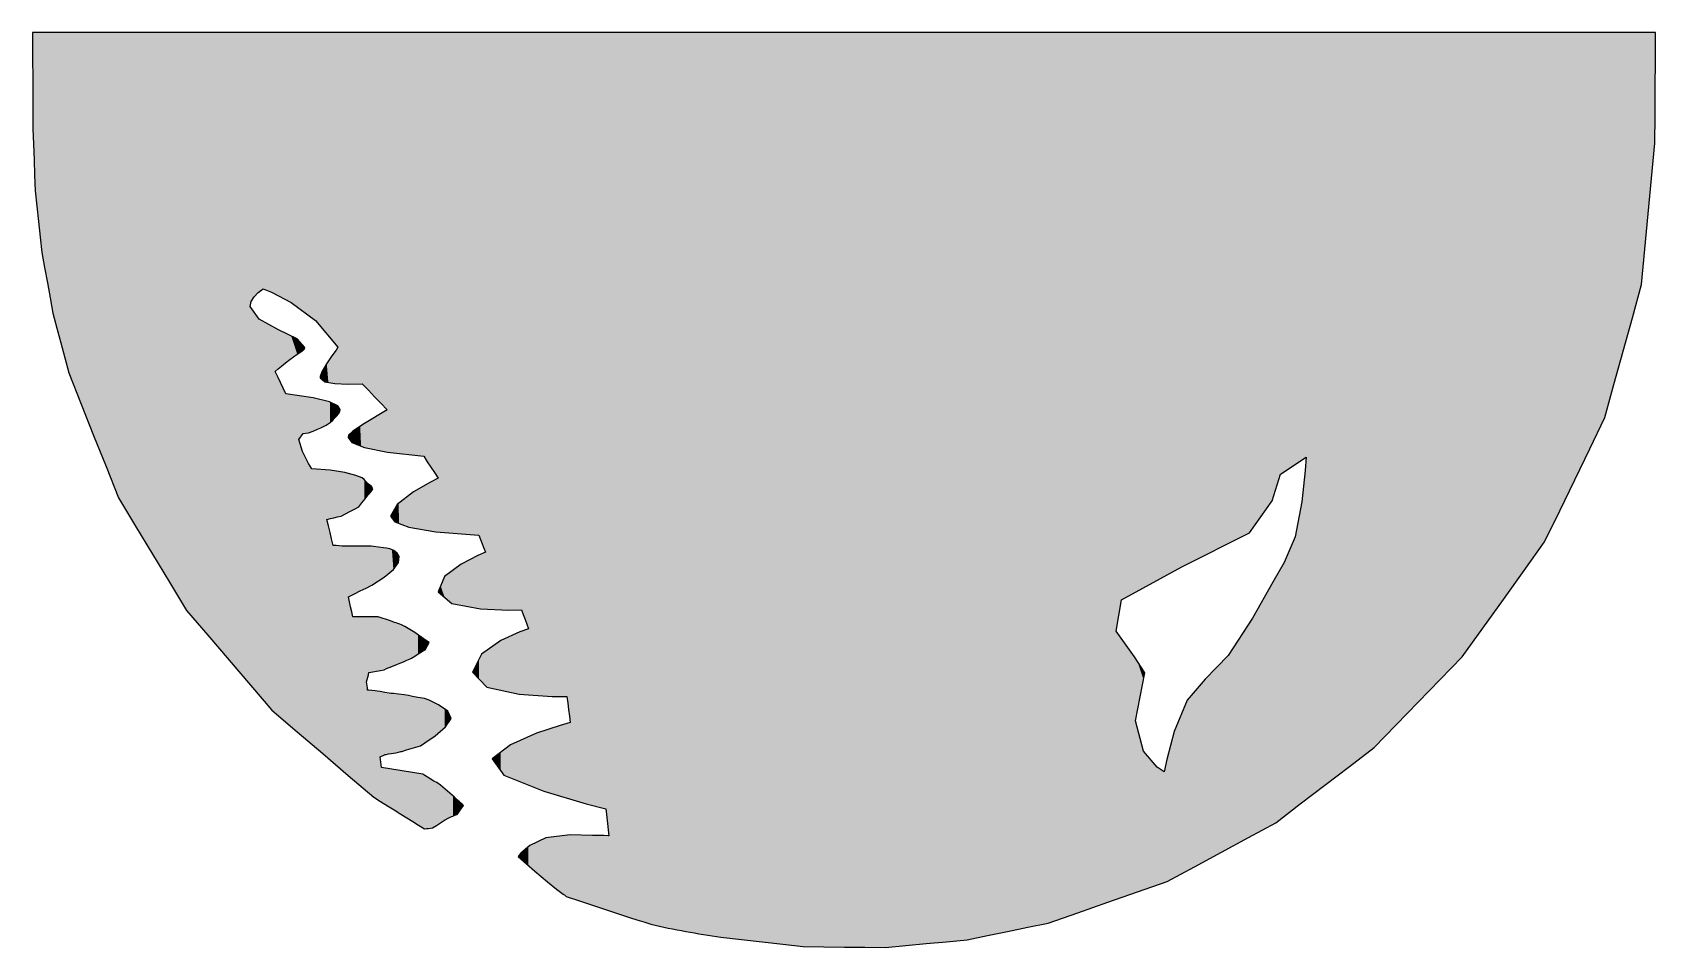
# Model space of a CAD drawing. Extents: x 100.5 to 179.4, y -130.4 to -85.9.
import ezdxf

# ---------------------------------------------------------------- set-up
doc = ezdxf.new("R2010")
doc.units = 0
doc.layers.add('LAYER_1', color=7, linetype='CONTINUOUS')

# ---------------------------------------------------------------- blocks, each defined once
blk = doc.blocks.new('*U1')
at = {"layer": 'LAYER_1', "color": 1}
for points in [[(100.531, -87.062), (100.526, -85.893), (100.531, -85.893)], [(100.531, -87.062), (100.531, -85.893), (100.536, -88.231)], [(100.536, -88.231), (100.531, -85.893), (100.536, -85.893)], [(100.536, -88.231), (100.536, -85.893), (100.542, -89.399)], [(100.542, -89.399), (100.536, -85.893), (100.542, -85.893)], [(100.542, -89.399), (100.542, -85.893), (100.547, -90.568)], [(100.547, -90.568), (100.542, -85.893), (100.547, -85.893)], [(100.547, -90.568), (100.547, -85.893), (100.575, -91.323)], [(100.575, -91.323), (100.547, -85.893), (100.575, -85.893)], [(100.575, -91.323), (100.575, -85.893), (100.602, -92.078)], [(100.602, -92.078), (100.575, -85.893), (100.602, -85.893)], [(100.602, -92.078), (100.602, -85.893), (100.63, -92.833)], [(100.63, -92.833), (100.602, -85.893), (100.63, -85.893)], [(100.63, -92.833), (100.63, -85.893), (100.658, -93.588)], [(100.658, -93.588), (100.63, -85.893), (100.658, -85.893)], [(100.658, -93.588), (100.658, -85.893), (100.738, -94.336)], [(100.738, -94.336), (100.658, -85.893), (100.738, -85.893)], [(100.738, -94.336), (100.738, -85.893), (100.818, -95.084)], [(100.818, -95.084), (100.738, -85.893), (100.818, -85.893)], [(100.818, -95.084), (100.818, -85.893), (100.898, -95.832)], [(100.898, -95.832), (100.818, -85.893), (100.898, -85.893)], [(100.898, -95.832), (100.898, -85.893), (100.979, -96.58)], [(100.979, -96.58), (100.898, -85.893), (100.979, -85.893)], [(100.979, -96.58), (100.979, -85.893), (101.114, -97.317)], [(101.114, -97.317), (100.979, -85.893), (101.114, -85.893)], [(101.114, -97.317), (101.114, -85.893), (101.249, -98.055)], [(101.249, -98.055), (101.114, -85.893), (101.249, -85.893)], [(101.249, -98.055), (101.249, -85.893), (101.383, -98.792)], [(101.383, -98.792), (101.249, -85.893), (101.383, -85.893)], [(101.383, -98.792), (101.383, -85.893), (101.518, -99.53)], [(101.518, -99.53), (101.383, -85.893), (101.518, -85.893)], [(101.518, -99.53), (101.518, -85.893), (101.71, -100.254)], [(101.71, -100.254), (101.518, -85.893), (101.71, -85.893)], [(101.71, -100.254), (101.71, -85.893), (101.902, -100.977)], [(101.902, -100.977), (101.71, -85.893), (101.902, -85.893)], [(101.902, -100.977), (101.902, -85.893), (102.094, -101.701)], [(102.094, -101.701), (101.902, -85.893), (102.094, -85.893)], [(102.094, -101.701), (102.094, -85.893), (102.286, -102.425)], [(102.286, -102.425), (102.094, -85.893), (102.286, -85.893)], [(102.286, -102.425), (102.286, -85.893), (102.893, -103.948)], [(102.893, -103.948), (102.286, -85.893), (102.893, -85.893)], [(102.893, -103.948), (102.893, -85.893), (103.5, -105.47)], [(103.5, -105.47), (102.893, -85.893), (103.5, -85.893)], [(103.5, -105.47), (103.5, -85.893), (104.107, -106.992)], [(104.107, -106.992), (103.5, -85.893), (104.107, -85.893)], [(104.107, -106.992), (104.107, -85.893), (104.714, -108.515)], [(104.714, -108.515), (104.107, -85.893), (104.714, -85.893)], [(104.714, -108.515), (104.714, -85.893), (105.54, -109.88)], [(105.54, -109.88), (104.714, -85.893), (105.54, -85.893)], [(105.54, -109.88), (105.54, -85.893), (106.366, -111.245)], [(106.366, -111.245), (105.54, -85.893), (106.366, -85.893)], [(106.366, -111.245), (106.366, -85.893), (107.192, -112.611)], [(107.192, -112.611), (106.366, -85.893), (107.192, -85.893)], [(107.192, -112.611), (107.192, -85.893), (108.017, -113.976)], [(108.017, -113.976), (107.192, -85.893), (108.017, -85.893)], [(108.017, -113.976), (108.017, -85.893), (109.054, -115.187)], [(109.054, -115.187), (108.017, -85.893), (109.054, -85.893)], [(109.054, -115.187), (109.054, -85.893), (110.09, -116.397)], [(110.09, -116.397), (109.054, -85.893), (110.09, -85.893)], [(110.09, -116.397), (110.09, -85.893), (111.106, -117.584)], [(111.106, -117.584), (110.09, -85.893), (111.106, -85.893)], [(111.106, -99.203), (111.106, -85.893), (111.127, -99.097)], [(111.127, -99.097), (111.106, -85.893), (111.127, -85.893)], [(111.127, -99.097), (111.127, -85.893), (111.154, -98.961)], [(111.154, -98.961), (111.127, -85.893), (111.154, -85.893)], [(111.154, -98.961), (111.154, -85.893), (111.298, -98.737)], [(111.298, -98.737), (111.154, -85.893), (111.298, -85.893)], [(111.298, -98.737), (111.298, -85.893), (111.507, -98.535)], [(111.507, -98.535), (111.298, -85.893), (111.507, -85.893)], [(111.507, -98.535), (111.507, -85.893), (111.553, -98.501)], [(111.553, -98.501), (111.507, -85.893), (111.553, -85.893)], [(111.553, -98.501), (111.553, -85.893), (111.747, -98.358)], [(111.747, -98.358), (111.553, -85.893), (111.747, -85.893)], [(111.747, -98.358), (111.747, -85.893), (112.142, -98.516)], [(112.142, -98.516), (111.747, -85.893), (112.142, -85.893)], [(112.142, -98.516), (112.142, -85.893), (112.163, -98.527)], [(112.163, -98.527), (112.142, -85.893), (112.163, -85.893)], [(112.163, -98.527), (112.163, -85.893), (112.333, -98.615)], [(112.333, -98.615), (112.163, -85.893), (112.333, -85.893)], [(112.333, -98.615), (112.333, -85.893), (112.462, -98.683)], [(112.462, -98.683), (112.333, -85.893), (112.462, -85.893)], [(112.462, -98.683), (112.462, -85.893), (112.465, -98.684)], [(112.465, -98.684), (112.462, -85.893), (112.465, -85.893)], [(112.465, -98.684), (112.465, -85.893), (112.487, -98.696)], [(112.487, -98.696), (112.465, -85.893), (112.487, -85.893)], [(112.487, -98.696), (112.487, -85.893), (112.592, -98.75)], [(112.592, -98.75), (112.487, -85.893), (112.592, -85.893)], [(112.592, -98.75), (112.592, -85.893), (112.628, -98.769)], [(112.628, -98.769), (112.592, -85.893), (112.628, -85.893)], [(112.628, -98.769), (112.628, -85.893), (112.721, -98.817)], [(112.721, -98.817), (112.628, -85.893), (112.721, -85.893)], [(112.721, -98.817), (112.721, -85.893), (112.822, -98.87)], [(112.822, -98.87), (112.721, -85.893), (112.822, -85.893)], [(112.822, -98.87), (112.822, -85.893), (112.85, -98.884)], [(112.85, -98.884), (112.822, -85.893), (112.85, -85.893)], [(112.85, -98.884), (112.85, -85.893), (113.043, -98.985)], [(113.043, -98.985), (112.85, -85.893), (113.043, -85.893)], [(113.043, -98.985), (113.043, -85.893), (113.102, -99.015)], [(113.102, -99.015), (113.043, -85.893), (113.102, -85.893)], [(113.102, -99.015), (113.102, -85.893), (113.397, -99.233)], [(113.397, -99.233), (113.102, -85.893), (113.397, -85.893)], [(113.397, -99.233), (113.397, -85.893), (113.4, -99.235)], [(113.4, -99.235), (113.397, -85.893), (113.4, -85.893)], [(113.4, -99.235), (113.4, -85.893), (113.402, -99.237)], [(113.402, -99.237), (113.4, -85.893), (113.402, -85.893)], [(113.402, -99.237), (113.402, -85.893), (113.477, -99.292)], [(113.477, -99.292), (113.402, -85.893), (113.477, -85.893)], [(113.477, -99.292), (113.477, -85.893), (113.618, -99.397)], [(113.618, -99.397), (113.477, -85.893), (113.618, -85.893)], [(113.618, -99.397), (113.618, -85.893), (113.655, -99.424)], [(113.655, -99.424), (113.618, -85.893), (113.655, -85.893)], [(113.655, -99.424), (113.655, -85.893), (113.685, -99.446)], [(113.685, -99.446), (113.655, -85.893), (113.685, -85.893)], [(113.685, -99.446), (113.685, -85.893), (113.732, -99.48)], [(113.732, -99.48), (113.685, -85.893), (113.732, -85.893)], [(113.732, -99.48), (113.732, -85.893), (113.771, -99.51)], [(113.771, -99.51), (113.732, -85.893), (113.771, -85.893)], [(113.771, -99.51), (113.771, -85.893), (113.939, -99.634)], [(113.939, -99.634), (113.771, -85.893), (113.939, -85.893)], [(113.939, -99.634), (113.939, -85.893), (113.955, -99.646)], [(113.955, -99.646), (113.939, -85.893), (113.955, -85.893)], [(113.955, -99.646), (113.955, -85.893), (114.114, -99.763)], [(114.114, -99.763), (113.955, -85.893), (114.114, -85.893)], [(114.114, -99.763), (114.114, -85.893), (114.169, -99.803)], [(114.169, -99.803), (114.114, -85.893), (114.169, -85.893)], [(114.169, -99.803), (114.169, -85.893), (114.174, -99.808)], [(114.174, -99.808), (114.169, -85.893), (114.174, -85.893)], [(114.174, -99.808), (114.174, -85.893), (114.291, -99.894)], [(114.291, -99.894), (114.174, -85.893), (114.291, -85.893)], [(114.291, -99.894), (114.291, -85.893), (114.38, -100.001)], [(114.38, -100.001), (114.291, -85.893), (114.38, -85.893)], [(114.38, -100.001), (114.38, -85.893), (114.51, -100.156)], [(114.51, -100.156), (114.38, -85.893), (114.51, -85.893)], [(114.51, -100.156), (114.51, -85.893), (114.514, -100.161)], [(114.514, -100.161), (114.51, -85.893), (114.514, -85.893)], [(114.514, -100.161), (114.514, -85.893), (114.524, -100.173)], [(114.524, -100.173), (114.514, -85.893), (114.524, -85.893)], [(114.524, -100.173), (114.524, -85.893), (114.543, -100.196)], [(114.543, -100.196), (114.524, -85.893), (114.543, -85.893)], [(114.543, -100.196), (114.543, -85.893), (114.555, -100.211)], [(114.555, -100.211), (114.543, -85.893), (114.555, -85.893)], [(114.555, -100.211), (114.555, -85.893), (114.601, -100.266)], [(114.601, -100.266), (114.555, -85.893), (114.601, -85.893)], [(114.601, -100.266), (114.601, -85.893), (114.641, -100.314)], [(114.641, -100.314), (114.601, -85.893), (114.641, -85.893)], [(114.641, -100.314), (114.641, -85.893), (114.742, -100.434)], [(114.742, -100.434), (114.641, -85.893), (114.742, -85.893)], [(114.742, -100.434), (114.742, -85.893), (114.799, -100.503)], [(114.799, -100.503), (114.742, -85.893), (114.799, -85.893)], [(114.799, -100.503), (114.799, -85.893), (114.827, -100.537)], [(114.827, -100.537), (114.799, -85.893), (114.827, -85.893)], [(114.827, -100.537), (114.827, -85.893), (114.835, -100.546)], [(114.835, -100.546), (114.827, -85.893), (114.835, -85.893)], [(114.835, -100.546), (114.835, -85.893), (114.914, -100.641)], [(114.914, -100.641), (114.835, -85.893), (114.914, -85.893)], [(114.914, -100.641), (114.914, -85.893), (114.972, -100.71)], [(114.972, -100.71), (114.914, -85.893), (114.972, -85.893)], [(114.972, -100.71), (114.972, -85.893), (114.993, -100.735)], [(114.993, -100.735), (114.972, -85.893), (114.993, -85.893)], [(114.993, -100.735), (114.993, -85.893), (114.995, -100.737)], [(114.995, -100.737), (114.993, -85.893), (114.995, -85.893)], [(114.995, -100.737), (114.995, -85.893), (114.999, -100.742)], [(114.999, -100.742), (114.995, -85.893), (114.999, -85.893)], [(114.999, -100.742), (114.999, -85.893), (115.01, -100.756)], [(115.01, -100.756), (114.999, -85.893), (115.01, -85.893)], [(115.01, -100.756), (115.01, -85.893), (115.072, -100.83)], [(115.072, -100.83), (115.01, -85.893), (115.072, -85.893)], [(115.072, -100.83), (115.072, -85.893), (115.081, -100.841)], [(115.081, -100.841), (115.072, -85.893), (115.081, -85.893)], [(115.081, -100.841), (115.081, -85.893), (115.128, -100.897)], [(115.128, -100.897), (115.081, -85.893), (115.128, -85.893)], [(115.128, -100.897), (115.128, -85.893), (115.151, -100.924)], [(115.151, -100.924), (115.128, -85.893), (115.151, -85.893)], [(115.151, -100.924), (115.151, -85.893), (115.185, -100.965)], [(115.185, -100.965), (115.151, -85.893), (115.185, -85.893)], [(115.185, -100.965), (115.185, -85.893), (115.199, -100.982)], [(115.199, -100.982), (115.185, -85.893), (115.199, -85.893)], [(115.199, -100.982), (115.199, -85.893), (115.225, -101.013)], [(115.225, -101.013), (115.199, -85.893), (115.225, -85.893)], [(115.225, -101.013), (115.225, -85.893), (115.288, -101.089)], [(115.288, -101.089), (115.225, -85.893), (115.288, -85.893)], [(115.288, -101.089), (115.288, -85.893), (115.297, -101.1)], [(115.297, -101.1), (115.288, -85.893), (115.297, -85.893)], [(115.297, -101.1), (115.297, -85.893), (115.311, -101.116)], [(115.311, -101.116), (115.297, -85.893), (115.311, -85.893)], [(115.311, -101.116), (115.311, -85.893), (115.359, -101.174)], [(115.359, -101.174), (115.311, -85.893), (115.359, -85.893)], [(115.359, -101.174), (115.359, -85.893), (115.373, -101.191)], [(115.373, -101.191), (115.359, -85.893), (115.373, -85.893)], [(115.373, -102.964), (115.373, -85.893), (115.374, -102.964)], [(115.374, -102.964), (115.373, -85.893), (115.374, -85.893)], [(115.374, -102.964), (115.374, -85.893), (115.405, -102.966)], [(115.405, -102.966), (115.374, -85.893), (115.405, -85.893)], [(115.405, -102.966), (115.405, -85.893), (115.444, -102.967)], [(115.444, -102.967), (115.405, -85.893), (115.444, -85.893)], [(115.444, -102.967), (115.444, -85.893), (115.469, -102.968)], [(115.469, -102.968), (115.444, -85.893), (115.469, -85.893)], [(115.469, -102.968), (115.469, -85.893), (115.49, -102.969)], [(115.49, -102.969), (115.469, -85.893), (115.49, -85.893)], [(115.49, -102.969), (115.49, -85.893), (115.534, -102.971)], [(115.534, -102.971), (115.49, -85.893), (115.534, -85.893)], [(115.534, -102.971), (115.534, -85.893), (115.591, -102.973)], [(115.591, -102.973), (115.534, -85.893), (115.591, -85.893)], [(115.591, -102.973), (115.591, -85.893), (115.72, -102.978)], [(115.72, -102.978), (115.591, -85.893), (115.72, -85.893)], [(115.72, -102.978), (115.72, -85.893), (115.737, -102.979)], [(115.737, -102.979), (115.72, -85.893), (115.737, -85.893)], [(115.737, -102.979), (115.737, -85.893), (115.748, -102.979)], [(115.748, -102.979), (115.737, -85.893), (115.748, -85.893)], [(115.748, -102.979), (115.748, -85.893), (115.864, -102.983)], [(115.864, -102.983), (115.748, -85.893), (115.864, -85.893)], [(115.864, -102.983), (115.864, -85.893), (115.869, -102.983)], [(115.869, -102.983), (115.864, -85.893), (115.869, -85.893)], [(115.869, -102.983), (115.869, -85.893), (115.881, -102.983)], [(115.881, -102.983), (115.869, -85.893), (115.881, -85.893)], [(115.881, -102.983), (115.881, -85.893), (115.895, -102.982)], [(115.895, -102.982), (115.881, -85.893), (115.895, -85.893)], [(115.895, -102.982), (115.895, -85.893), (115.897, -102.982)], [(115.897, -102.982), (115.895, -85.893), (115.897, -85.893)], [(115.897, -102.982), (115.897, -85.893), (115.946, -102.981)], [(115.946, -102.981), (115.897, -85.893), (115.946, -85.893)], [(115.946, -102.981), (115.946, -85.893), (115.946, -102.981)], [(115.946, -102.981), (115.946, -85.893), (115.946, -85.893)], [(115.946, -102.981), (115.946, -85.893), (115.963, -102.98)], [(115.963, -102.98), (115.946, -85.893), (115.963, -85.893)], [(115.963, -102.98), (115.963, -85.893), (115.996, -102.979)], [(115.996, -102.979), (115.963, -85.893), (115.996, -85.893)], [(115.996, -102.979), (115.996, -85.893), (116.047, -102.977)], [(116.047, -102.977), (115.996, -85.893), (116.047, -85.893)], [(116.047, -102.977), (116.047, -85.893), (116.058, -102.977)], [(116.058, -102.977), (116.047, -85.893), (116.058, -85.893)], [(116.058, -102.977), (116.058, -85.893), (116.098, -102.976)], [(116.098, -102.976), (116.058, -85.893), (116.098, -85.893)], [(116.098, -102.976), (116.098, -85.893), (116.11, -102.975)], [(116.11, -102.975), (116.098, -85.893), (116.11, -85.893)], [(116.11, -102.975), (116.11, -85.893), (116.154, -102.974)], [(116.154, -102.974), (116.11, -85.893), (116.154, -85.893)], [(116.154, -102.974), (116.154, -85.893), (116.177, -102.973)], [(116.177, -102.973), (116.154, -85.893), (116.177, -85.893)], [(116.177, -102.973), (116.177, -85.893), (116.178, -102.973)], [(116.178, -102.973), (116.177, -85.893), (116.178, -85.893)], [(116.178, -102.973), (116.178, -85.893), (116.233, -102.971)], [(116.233, -102.971), (116.178, -85.893), (116.233, -85.893)], [(116.233, -102.971), (116.233, -85.893), (116.248, -102.971)], [(116.248, -102.971), (116.233, -85.893), (116.248, -85.893)], [(116.248, -102.971), (116.248, -85.893), (116.363, -102.967)], [(116.363, -102.967), (116.248, -85.893), (116.363, -85.893)], [(116.363, -102.967), (116.363, -85.893), (116.368, -102.967)], [(116.368, -102.967), (116.363, -85.893), (116.368, -85.893)], [(116.368, -102.967), (116.368, -85.893), (116.391, -102.966)], [(116.391, -102.966), (116.368, -85.893), (116.391, -85.893)], [(116.391, -102.966), (116.391, -85.893), (116.461, -102.964)], [(116.461, -102.964), (116.391, -85.893), (116.461, -85.893)], [(116.461, -102.964), (116.461, -85.893), (116.504, -102.963)], [(116.504, -102.963), (116.461, -85.893), (116.504, -85.893)], [(116.504, -102.963), (116.504, -85.893), (116.544, -102.961)], [(116.544, -102.961), (116.504, -85.893), (116.544, -85.893)], [(116.544, -102.961), (116.544, -85.893), (116.553, -102.961)], [(116.553, -102.961), (116.544, -85.893), (116.553, -85.893)], [(116.553, -102.961), (116.553, -85.893), (116.56, -102.961)], [(116.56, -102.961), (116.553, -85.893), (116.56, -85.893)], [(116.56, -102.961), (116.56, -85.893), (116.571, -102.972)], [(116.571, -102.972), (116.56, -85.893), (116.571, -85.893)], [(116.571, -102.972), (116.571, -85.893), (116.639, -103.044)], [(116.639, -103.044), (116.571, -85.893), (116.639, -85.893)], [(116.639, -103.044), (116.639, -85.893), (116.651, -103.056)], [(116.651, -103.056), (116.639, -85.893), (116.651, -85.893)], [(116.651, -103.056), (116.651, -85.893), (116.662, -103.068)], [(116.662, -103.068), (116.651, -85.893), (116.662, -85.893)], [(116.662, -103.068), (116.662, -85.893), (116.677, -103.084)], [(116.677, -103.084), (116.662, -85.893), (116.677, -85.893)], [(116.677, -103.084), (116.677, -85.893), (116.678, -103.085)], [(116.678, -103.085), (116.677, -85.893), (116.678, -85.893)], [(116.678, -103.085), (116.678, -85.893), (116.698, -103.106)], [(116.698, -103.106), (116.678, -85.893), (116.698, -85.893)], [(116.698, -103.106), (116.698, -85.893), (116.744, -103.154)], [(116.744, -103.154), (116.698, -85.893), (116.744, -85.893)], [(116.744, -103.154), (116.744, -85.893), (116.755, -103.166)], [(116.755, -103.166), (116.744, -85.893), (116.755, -85.893)], [(116.755, -103.166), (116.755, -85.893), (116.774, -103.186)], [(116.774, -103.186), (116.755, -85.893), (116.774, -85.893)], [(116.774, -103.186), (116.774, -85.893), (116.785, -103.198)], [(116.785, -103.198), (116.774, -85.893), (116.785, -85.893)], [(116.785, -103.198), (116.785, -85.893), (116.785, -103.198)], [(116.785, -103.198), (116.785, -85.893), (116.785, -85.893)], [(116.785, -103.198), (116.785, -85.893), (116.797, -103.21)], [(116.797, -103.21), (116.785, -85.893), (116.797, -85.893)], [(116.797, -103.21), (116.797, -85.893), (116.802, -103.216)], [(116.802, -103.216), (116.797, -85.893), (116.802, -85.893)], [(116.802, -103.216), (116.802, -85.893), (116.808, -103.222)], [(116.808, -103.222), (116.802, -85.893), (116.808, -85.893)], [(116.808, -103.222), (116.808, -85.893), (116.814, -103.228)], [(116.814, -103.228), (116.808, -85.893), (116.814, -85.893)], [(116.814, -103.228), (116.814, -85.893), (116.819, -103.234)], [(116.819, -103.234), (116.814, -85.893), (116.819, -85.893)], [(116.819, -103.234), (116.819, -85.893), (116.831, -103.246)], [(116.831, -103.246), (116.819, -85.893), (116.831, -85.893)], [(116.831, -103.246), (116.831, -85.893), (116.851, -103.267)], [(116.851, -103.267), (116.831, -85.893), (116.851, -85.893)], [(116.851, -103.267), (116.851, -85.893), (116.859, -103.275)], [(116.859, -103.275), (116.851, -85.893), (116.859, -85.893)], [(116.859, -103.275), (116.859, -85.893), (116.862, -103.279)], [(116.862, -103.279), (116.859, -85.893), (116.862, -85.893)], [(116.862, -103.279), (116.862, -85.893), (116.871, -103.288)], [(116.871, -103.288), (116.862, -85.893), (116.871, -85.893)], [(116.871, -103.288), (116.871, -85.893), (116.881, -103.298)], [(116.881, -103.298), (116.871, -85.893), (116.881, -85.893)], [(116.881, -103.298), (116.881, -85.893), (116.887, -103.305)], [(116.887, -103.305), (116.881, -85.893), (116.887, -85.893)], [(116.887, -103.305), (116.887, -85.893), (116.893, -103.311)], [(116.893, -103.311), (116.887, -85.893), (116.893, -85.893)], [(116.893, -103.311), (116.893, -85.893), (116.988, -103.412)], [(116.988, -103.412), (116.893, -85.893), (116.988, -85.893)], [(116.988, -103.412), (116.988, -85.893), (117, -103.424)], [(117, -103.424), (116.988, -85.893), (117, -85.893)], [(117, -103.424), (117, -85.893), (117.005, -103.429)], [(117.005, -103.429), (117, -85.893), (117.005, -85.893)], [(117.005, -103.429), (117.005, -85.893), (117.022, -103.448)], [(117.022, -103.448), (117.005, -85.893), (117.022, -85.893)], [(117.022, -103.448), (117.022, -85.893), (117.023, -103.449)], [(117.023, -103.449), (117.022, -85.893), (117.023, -85.893)], [(117.023, -103.449), (117.023, -85.893), (117.024, -103.45)], [(117.024, -103.45), (117.023, -85.893), (117.024, -85.893)], [(117.024, -103.45), (117.024, -85.893), (117.026, -103.452)], [(117.026, -103.452), (117.024, -85.893), (117.026, -85.893)], [(117.026, -103.452), (117.026, -85.893), (117.045, -103.472)], [(117.045, -103.472), (117.026, -85.893), (117.045, -85.893)], [(117.045, -103.472), (117.045, -85.893), (117.046, -103.472)], [(117.046, -103.472), (117.045, -85.893), (117.046, -85.893)], [(117.046, -103.472), (117.046, -85.893), (117.063, -103.49)], [(117.063, -103.49), (117.046, -85.893), (117.063, -85.893)], [(117.063, -103.49), (117.063, -85.893), (117.063, -103.491)], [(117.063, -103.491), (117.063, -85.893), (117.063, -85.893)], [(117.063, -103.491), (117.063, -85.893), (117.07, -103.498)], [(117.07, -103.498), (117.063, -85.893), (117.07, -85.893)], [(117.07, -103.498), (117.07, -85.893), (117.073, -103.501)], [(117.073, -103.501), (117.07, -85.893), (117.073, -85.893)], [(117.073, -103.501), (117.073, -85.893), (117.106, -103.536)], [(117.106, -103.536), (117.073, -85.893), (117.106, -85.893)], [(117.106, -103.536), (117.106, -85.893), (117.12, -103.55)], [(117.12, -103.55), (117.106, -85.893), (117.12, -85.893)], [(117.12, -103.55), (117.12, -85.893), (117.163, -103.596)], [(117.163, -103.596), (117.12, -85.893), (117.163, -85.893)], [(117.163, -103.596), (117.163, -85.893), (117.163, -103.596)], [(117.163, -103.596), (117.163, -85.893), (117.163, -85.893)], [(117.163, -103.596), (117.163, -85.893), (117.181, -103.615)], [(117.181, -103.615), (117.163, -85.893), (117.181, -85.893)], [(117.181, -103.615), (117.181, -85.893), (117.259, -103.697)], [(117.259, -103.697), (117.181, -85.893), (117.259, -85.893)], [(117.259, -103.697), (117.259, -85.893), (117.293, -103.733)], [(117.293, -103.733), (117.259, -85.893), (117.293, -85.893)], [(117.293, -103.733), (117.293, -85.893), (117.338, -103.781)], [(117.338, -103.781), (117.293, -85.893), (117.338, -85.893)], [(117.338, -103.781), (117.338, -85.893), (117.346, -103.789)], [(117.346, -103.789), (117.338, -85.893), (117.346, -85.893)], [(117.346, -103.789), (117.346, -85.893), (117.428, -103.876)], [(117.428, -103.876), (117.346, -85.893), (117.428, -85.893)], [(117.428, -103.876), (117.428, -85.893), (117.436, -103.885)], [(117.436, -103.885), (117.428, -85.893), (117.436, -85.893)], [(117.436, -103.885), (117.436, -85.893), (117.445, -103.894)], [(117.445, -103.894), (117.436, -85.893), (117.445, -85.893)], [(117.445, -103.894), (117.445, -85.893), (117.445, -103.894)], [(117.445, -103.894), (117.445, -85.893), (117.445, -85.893)], [(117.445, -103.894), (117.445, -85.893), (117.451, -103.9)], [(117.451, -103.9), (117.445, -85.893), (117.451, -85.893)], [(117.451, -103.9), (117.451, -85.893), (117.462, -103.911)], [(117.462, -103.911), (117.451, -85.893), (117.462, -85.893)], [(117.462, -103.911), (117.462, -85.893), (117.465, -103.914)], [(117.465, -103.914), (117.462, -85.893), (117.465, -85.893)], [(117.465, -103.914), (117.465, -85.893), (117.479, -103.929)], [(117.479, -103.929), (117.465, -85.893), (117.479, -85.893)], [(117.479, -103.929), (117.479, -85.893), (117.49, -103.941)], [(117.49, -103.941), (117.479, -85.893), (117.49, -85.893)], [(117.49, -103.941), (117.49, -85.893), (117.496, -103.947)], [(117.496, -103.947), (117.49, -85.893), (117.496, -85.893)], [(117.496, -103.947), (117.496, -85.893), (117.535, -103.989)], [(117.535, -103.989), (117.496, -85.893), (117.535, -85.893)], [(117.535, -103.989), (117.535, -85.893), (117.552, -104.006)], [(117.552, -104.006), (117.535, -85.893), (117.552, -85.893)], [(117.552, -104.006), (117.552, -85.893), (117.599, -104.056)], [(117.599, -104.056), (117.552, -85.893), (117.599, -85.893)], [(117.599, -104.056), (117.599, -85.893), (117.614, -104.072)], [(117.614, -104.072), (117.599, -85.893), (117.614, -85.893)], [(117.614, -104.072), (117.614, -85.893), (117.631, -104.09)], [(117.631, -104.09), (117.614, -85.893), (117.631, -85.893)], [(117.631, -104.09), (117.631, -85.893), (117.631, -104.09)], [(117.631, -104.09), (117.631, -85.893), (117.631, -85.893)], [(117.631, -104.09), (117.631, -85.893), (117.665, -104.125)], [(117.665, -104.125), (117.631, -85.893), (117.665, -85.893)], [(117.665, -104.125), (117.665, -85.893), (117.676, -104.137)], [(117.676, -104.137), (117.665, -85.893), (117.676, -85.893)], [(117.676, -104.137), (117.676, -85.893), (117.724, -104.187)], [(117.724, -104.187), (117.676, -85.893), (117.724, -85.893)], [(117.724, -104.187), (117.724, -85.893), (117.732, -104.197)], [(117.732, -104.197), (117.724, -85.893), (117.732, -85.893)], [(117.732, -104.197), (117.732, -85.893), (117.744, -104.209)], [(117.744, -104.209), (117.732, -85.893), (117.744, -85.893)], [(117.744, -104.209), (117.744, -85.893), (117.745, -104.21)], [(117.745, -104.21), (117.744, -85.893), (117.745, -85.893)], [(117.745, -104.21), (117.745, -85.893), (117.766, -104.232)], [(117.766, -104.232), (117.745, -85.893), (117.766, -85.893)], [(117.766, -106.282), (117.766, -85.893), (117.782, -106.285)], [(117.782, -106.285), (117.766, -85.893), (117.782, -85.893)], [(117.782, -106.285), (117.782, -85.893), (117.788, -106.286)], [(117.788, -106.286), (117.782, -85.893), (117.788, -85.893)], [(117.788, -106.286), (117.788, -85.893), (117.837, -106.292)], [(117.837, -106.292), (117.788, -85.893), (117.837, -85.893)], [(117.837, -106.292), (117.837, -85.893), (117.876, -106.296)], [(117.876, -106.296), (117.837, -85.893), (117.876, -85.893)], [(117.876, -106.296), (117.876, -85.893), (117.906, -106.299)], [(117.906, -106.299), (117.876, -85.893), (117.906, -85.893)], [(117.906, -106.299), (117.906, -85.893), (117.93, -106.302)], [(117.93, -106.302), (117.906, -85.893), (117.93, -85.893)], [(117.93, -106.302), (117.93, -85.893), (117.937, -106.303)], [(117.937, -106.303), (117.93, -85.893), (117.937, -85.893)], [(117.937, -106.303), (117.937, -85.893), (117.969, -106.307)], [(117.969, -106.307), (117.937, -85.893), (117.969, -85.893)], [(117.969, -106.307), (117.969, -85.893), (117.971, -106.307)], [(117.971, -106.307), (117.969, -85.893), (117.971, -85.893)], [(117.971, -106.307), (117.971, -85.893), (117.997, -106.31)], [(117.997, -106.31), (117.971, -85.893), (117.997, -85.893)], [(117.997, -106.31), (117.997, -85.893), (118.003, -106.311)], [(118.003, -106.311), (117.997, -85.893), (118.003, -85.893)], [(118.003, -106.311), (118.003, -85.893), (118.072, -106.318)], [(118.072, -106.318), (118.003, -85.893), (118.072, -85.893)], [(118.072, -106.318), (118.072, -85.893), (118.074, -106.319)], [(118.074, -106.319), (118.072, -85.893), (118.074, -85.893)], [(118.074, -106.319), (118.074, -85.893), (118.082, -106.32)], [(118.082, -106.32), (118.074, -85.893), (118.082, -85.893)], [(118.082, -106.32), (118.082, -85.893), (118.089, -106.32)], [(118.089, -106.32), (118.082, -85.893), (118.089, -85.893)], [(118.089, -106.32), (118.089, -85.893), (118.113, -106.323)], [(118.113, -106.323), (118.089, -85.893), (118.113, -85.893)], [(118.113, -106.323), (118.113, -85.893), (118.127, -106.325)], [(118.127, -106.325), (118.113, -85.893), (118.127, -85.893)], [(118.127, -106.325), (118.127, -85.893), (118.151, -106.327)], [(118.151, -106.327), (118.127, -85.893), (118.151, -85.893)], [(118.151, -106.327), (118.151, -85.893), (118.193, -106.332)], [(118.193, -106.332), (118.151, -85.893), (118.193, -85.893)], [(118.193, -106.332), (118.193, -85.893), (118.211, -106.334)], [(118.211, -106.334), (118.193, -85.893), (118.211, -85.893)], [(118.211, -106.334), (118.211, -85.893), (118.252, -106.339)], [(118.252, -106.339), (118.211, -85.893), (118.252, -85.893)], [(118.252, -106.339), (118.252, -85.893), (118.261, -106.34)], [(118.261, -106.34), (118.252, -85.893), (118.261, -85.893)], [(118.261, -106.34), (118.261, -85.893), (118.278, -106.342)], [(118.278, -106.342), (118.261, -85.893), (118.278, -85.893)], [(118.278, -106.342), (118.278, -85.893), (118.296, -106.344)], [(118.296, -106.344), (118.278, -85.893), (118.296, -85.893)], [(118.296, -106.344), (118.296, -85.893), (118.319, -106.347)], [(118.319, -106.347), (118.296, -85.893), (118.319, -85.893)], [(118.319, -106.347), (118.319, -85.893), (118.321, -106.347)], [(118.321, -106.347), (118.319, -85.893), (118.321, -85.893)], [(118.321, -106.347), (118.321, -85.893), (118.327, -106.348)], [(118.327, -106.348), (118.321, -85.893), (118.327, -85.893)], [(118.327, -106.348), (118.327, -85.893), (118.352, -106.35)], [(118.352, -106.35), (118.327, -85.893), (118.352, -85.893)], [(118.352, -106.35), (118.352, -85.893), (118.381, -106.354)], [(118.381, -106.354), (118.352, -85.893), (118.381, -85.893)], [(118.381, -106.354), (118.381, -85.893), (118.44, -106.36)], [(118.44, -106.36), (118.381, -85.893), (118.44, -85.893)], [(118.44, -106.36), (118.44, -85.893), (118.443, -106.361)], [(118.443, -106.361), (118.44, -85.893), (118.443, -85.893)], [(118.443, -106.361), (118.443, -85.893), (118.444, -106.361)], [(118.444, -106.361), (118.443, -85.893), (118.444, -85.893)], [(118.444, -106.361), (118.444, -85.893), (118.465, -106.363)], [(118.465, -106.363), (118.444, -85.893), (118.465, -85.893)], [(118.465, -106.363), (118.465, -85.893), (118.488, -106.366)], [(118.488, -106.366), (118.465, -85.893), (118.488, -85.893)], [(118.488, -106.366), (118.488, -85.893), (118.499, -106.367)], [(118.499, -106.367), (118.488, -85.893), (118.499, -85.893)], [(118.499, -106.367), (118.499, -85.893), (118.562, -106.374)], [(118.562, -106.374), (118.499, -85.893), (118.562, -85.893)], [(118.562, -106.374), (118.562, -85.893), (118.597, -106.378)], [(118.597, -106.378), (118.562, -85.893), (118.597, -85.893)], [(118.597, -106.378), (118.597, -85.893), (118.629, -106.382)], [(118.629, -106.382), (118.597, -85.893), (118.629, -85.893)], [(118.629, -106.382), (118.629, -85.893), (118.713, -106.392)], [(118.713, -106.392), (118.629, -85.893), (118.713, -85.893)], [(118.713, -106.392), (118.713, -85.893), (118.729, -106.393)], [(118.729, -106.393), (118.713, -85.893), (118.729, -85.893)], [(118.729, -106.393), (118.729, -85.893), (118.736, -106.394)], [(118.736, -106.394), (118.729, -85.893), (118.736, -85.893)], [(118.736, -106.394), (118.736, -85.893), (118.792, -106.401)], [(118.792, -106.401), (118.736, -85.893), (118.792, -85.893)], [(118.792, -106.401), (118.792, -85.893), (118.803, -106.402)], [(118.803, -106.402), (118.792, -85.893), (118.803, -85.893)], [(118.803, -106.402), (118.803, -85.893), (118.829, -106.405)], [(118.829, -106.405), (118.803, -85.893), (118.829, -85.893)], [(118.829, -106.405), (118.829, -85.893), (118.893, -106.412)], [(118.893, -106.412), (118.829, -85.893), (118.893, -85.893)], [(118.893, -106.412), (118.893, -85.893), (118.939, -106.417)], [(118.939, -106.417), (118.893, -85.893), (118.939, -85.893)], [(118.939, -106.417), (118.939, -85.893), (118.955, -106.419)], [(118.955, -106.419), (118.939, -85.893), (118.955, -85.893)], [(118.955, -106.419), (118.955, -85.893), (118.961, -106.42)], [(118.961, -106.42), (118.955, -85.893), (118.961, -85.893)], [(118.961, -106.42), (118.961, -85.893), (119.001, -106.424)], [(119.001, -106.424), (118.961, -85.893), (119.001, -85.893)], [(119.001, -106.424), (119.001, -85.893), (119.003, -106.425)], [(119.003, -106.425), (119.001, -85.893), (119.003, -85.893)], [(119.003, -106.425), (119.003, -85.893), (119.014, -106.426)], [(119.014, -106.426), (119.003, -85.893), (119.014, -85.893)], [(119.014, -106.426), (119.014, -85.893), (119.059, -106.431)], [(119.059, -106.431), (119.014, -85.893), (119.059, -85.893)], [(119.059, -106.431), (119.059, -85.893), (119.119, -106.438)], [(119.119, -106.438), (119.059, -85.893), (119.119, -85.893)], [(119.119, -106.438), (119.119, -85.893), (119.124, -106.439)], [(119.124, -106.439), (119.119, -85.893), (119.124, -85.893)], [(119.124, -106.439), (119.124, -85.893), (119.164, -106.443)], [(119.164, -106.443), (119.124, -85.893), (119.164, -85.893)], [(119.164, -106.443), (119.164, -85.893), (119.265, -106.455)], [(119.265, -106.455), (119.164, -85.893), (119.265, -85.893)], [(119.265, -106.455), (119.265, -85.893), (119.286, -106.457)], [(119.286, -106.457), (119.265, -85.893), (119.286, -85.893)], [(119.286, -106.457), (119.286, -85.893), (119.291, -106.458)], [(119.291, -106.458), (119.286, -85.893), (119.291, -85.893)], [(119.291, -106.458), (119.291, -85.893), (119.298, -106.458)], [(119.298, -106.458), (119.291, -85.893), (119.298, -85.893)], [(119.298, -106.458), (119.298, -85.893), (119.389, -106.469)], [(119.389, -106.469), (119.298, -85.893), (119.389, -85.893)], [(119.389, -106.469), (119.389, -85.893), (119.449, -106.476)], [(119.449, -106.476), (119.389, -85.893), (119.449, -85.893)], [(119.449, -106.476), (119.449, -85.893), (119.464, -106.477)], [(119.464, -106.477), (119.449, -85.893), (119.464, -85.893)], [(119.464, -106.477), (119.464, -85.893), (119.494, -106.481)], [(119.494, -106.481), (119.464, -85.893), (119.494, -85.893)], [(119.494, -106.481), (119.494, -85.893), (119.502, -106.482)], [(119.502, -106.482), (119.494, -85.893), (119.502, -85.893)], [(119.502, -106.482), (119.502, -85.893), (119.547, -106.487)], [(119.547, -106.487), (119.502, -85.893), (119.547, -85.893)], [(119.547, -106.487), (119.547, -85.893), (119.583, -106.541)], [(119.583, -106.541), (119.547, -85.893), (119.583, -85.893)], [(119.583, -106.541), (119.583, -85.893), (119.592, -106.555)], [(119.592, -106.555), (119.583, -85.893), (119.592, -85.893)], [(119.592, -106.555), (119.592, -85.893), (119.598, -106.564)], [(119.598, -106.564), (119.592, -85.893), (119.598, -85.893)], [(119.598, -106.564), (119.598, -85.893), (119.609, -106.581)], [(119.609, -106.581), (119.598, -85.893), (119.609, -85.893)], [(119.609, -106.581), (119.609, -85.893), (119.612, -106.584)], [(119.612, -106.584), (119.609, -85.893), (119.612, -85.893)], [(119.612, -106.584), (119.612, -85.893), (119.636, -106.621)], [(119.636, -106.621), (119.612, -85.893), (119.636, -85.893)], [(119.636, -106.621), (119.636, -85.893), (119.661, -106.659)], [(119.661, -106.659), (119.636, -85.893), (119.661, -85.893)], [(119.661, -106.659), (119.661, -85.893), (119.681, -106.69)], [(119.681, -106.69), (119.661, -85.893), (119.681, -85.893)], [(119.681, -106.69), (119.681, -85.893), (119.71, -106.733)], [(119.71, -106.733), (119.681, -85.893), (119.71, -85.893)], [(119.71, -106.733), (119.71, -85.893), (119.722, -106.752)], [(119.722, -106.752), (119.71, -85.893), (119.722, -85.893)], [(119.722, -106.752), (119.722, -85.893), (119.759, -106.808)], [(119.759, -106.808), (119.722, -85.893), (119.759, -85.893)], [(119.759, -106.808), (119.759, -85.893), (119.779, -106.839)], [(119.779, -106.839), (119.759, -85.893), (119.779, -85.893)], [(119.779, -106.839), (119.779, -85.893), (119.806, -106.879)], [(119.806, -106.879), (119.779, -85.893), (119.806, -85.893)], [(119.806, -106.879), (119.806, -85.893), (119.808, -106.882)], [(119.808, -106.882), (119.806, -85.893), (119.808, -85.893)], [(119.808, -106.882), (119.808, -85.893), (119.815, -106.893)], [(119.815, -106.893), (119.808, -85.893), (119.815, -85.893)], [(119.815, -106.893), (119.815, -85.893), (119.873, -106.981)], [(119.873, -106.981), (119.815, -85.893), (119.873, -85.893)], [(119.873, -106.981), (119.873, -85.893), (119.878, -106.988)], [(119.878, -106.988), (119.873, -85.893), (119.878, -85.893)], [(119.878, -106.988), (119.878, -85.893), (119.897, -107.017)], [(119.897, -107.017), (119.878, -85.893), (119.897, -85.893)], [(119.897, -107.017), (119.897, -85.893), (119.976, -107.136)], [(119.976, -107.136), (119.897, -85.893), (119.976, -85.893)], [(119.976, -107.136), (119.976, -85.893), (120.044, -107.24)], [(120.044, -107.24), (119.976, -85.893), (120.044, -85.893)], [(120.044, -107.24), (120.044, -85.893), (120.071, -107.282)], [(120.071, -107.282), (120.044, -85.893), (120.071, -85.893)], [(120.071, -107.282), (120.071, -85.893), (120.1, -107.324)], [(120.1, -107.324), (120.071, -85.893), (120.1, -85.893)], [(120.1, -107.324), (120.1, -85.893), (120.134, -107.376)], [(120.134, -107.376), (120.1, -85.893), (120.134, -85.893)], [(120.134, -107.376), (120.134, -85.893), (120.173, -107.435)], [(120.173, -107.435), (120.134, -85.893), (120.173, -85.893)], [(120.173, -107.435), (120.173, -85.893), (120.179, -107.444)], [(120.179, -107.444), (120.173, -85.893), (120.179, -85.893)], [(120.179, -107.444), (120.179, -85.893), (120.246, -107.547)], [(120.246, -107.547), (120.179, -85.893), (120.246, -85.893)], [(120.246, -110.167), (120.246, -85.893), (120.255, -110.167)], [(120.255, -110.167), (120.246, -85.893), (120.255, -85.893)], [(120.255, -110.167), (120.255, -85.893), (120.269, -110.168)], [(120.269, -110.168), (120.255, -85.893), (120.269, -85.893)], [(120.269, -110.168), (120.269, -85.893), (120.366, -110.176)], [(120.366, -110.176), (120.269, -85.893), (120.366, -85.893)], [(120.366, -110.176), (120.366, -85.893), (120.37, -110.176)], [(120.37, -110.176), (120.366, -85.893), (120.37, -85.893)], [(120.37, -110.176), (120.37, -85.893), (120.567, -110.192)], [(120.567, -110.192), (120.37, -85.893), (120.567, -85.893)], [(120.567, -110.192), (120.567, -85.893), (120.567, -110.192)], [(120.567, -110.192), (120.567, -85.893), (120.567, -85.893)], [(120.567, -110.192), (120.567, -85.893), (120.607, -110.195)], [(120.607, -110.195), (120.567, -85.893), (120.607, -85.893)], [(120.607, -110.195), (120.607, -85.893), (120.711, -110.203)], [(120.711, -110.203), (120.607, -85.893), (120.711, -85.893)], [(120.711, -110.203), (120.711, -85.893), (120.715, -110.203)], [(120.715, -110.203), (120.711, -85.893), (120.715, -85.893)], [(120.715, -110.203), (120.715, -85.893), (120.765, -110.207)], [(120.765, -110.207), (120.715, -85.893), (120.765, -85.893)], [(120.765, -110.207), (120.765, -85.893), (120.866, -110.215)], [(120.866, -110.215), (120.765, -85.893), (120.866, -85.893)], [(120.866, -110.215), (120.866, -85.893), (120.877, -110.215)], [(120.877, -110.215), (120.866, -85.893), (120.877, -85.893)], [(120.877, -110.215), (120.877, -85.893), (120.918, -110.219)], [(120.918, -110.219), (120.877, -85.893), (120.918, -85.893)], [(120.918, -110.219), (120.918, -85.893), (120.968, -110.222)], [(120.968, -110.222), (120.918, -85.893), (120.968, -85.893)], [(120.968, -110.222), (120.968, -85.893), (121.044, -110.228)], [(121.044, -110.228), (120.968, -85.893), (121.044, -85.893)], [(121.044, -110.228), (121.044, -85.893), (121.069, -110.23)], [(121.069, -110.23), (121.044, -85.893), (121.069, -85.893)], [(121.069, -110.23), (121.069, -85.893), (121.171, -110.238)], [(121.171, -110.238), (121.069, -85.893), (121.171, -85.893)], [(121.171, -110.238), (121.171, -85.893), (121.193, -110.24)], [(121.193, -110.24), (121.171, -85.893), (121.193, -85.893)], [(121.193, -110.24), (121.193, -85.893), (121.249, -110.244)], [(121.249, -110.244), (121.193, -85.893), (121.249, -85.893)], [(121.249, -110.244), (121.249, -85.893), (121.266, -110.245)], [(121.266, -110.245), (121.249, -85.893), (121.266, -85.893)], [(121.266, -110.245), (121.266, -85.893), (121.328, -110.25)], [(121.328, -110.25), (121.266, -85.893), (121.328, -85.893)], [(121.328, -110.25), (121.328, -85.893), (121.34, -110.251)], [(121.34, -110.251), (121.328, -85.893), (121.34, -85.893)], [(121.34, -110.251), (121.34, -85.893), (121.362, -110.253)], [(121.362, -110.253), (121.34, -85.893), (121.362, -85.893)], [(121.362, -110.253), (121.362, -85.893), (121.407, -110.256)], [(121.407, -110.256), (121.362, -85.893), (121.407, -85.893)], [(121.407, -110.256), (121.407, -85.893), (121.413, -110.257)], [(121.413, -110.257), (121.407, -85.893), (121.413, -85.893)], [(121.413, -110.257), (121.413, -85.893), (121.486, -110.262)], [(121.486, -110.262), (121.413, -85.893), (121.486, -85.893)], [(121.486, -110.262), (121.486, -85.893), (121.915, -110.295)], [(121.915, -110.295), (121.486, -85.893), (121.915, -85.893)], [(121.915, -110.295), (121.915, -85.893), (122.174, -110.315)], [(122.174, -110.315), (121.915, -85.893), (122.174, -85.893)], [(122.174, -110.315), (122.174, -85.893), (122.23, -110.32)], [(122.23, -110.32), (122.174, -85.893), (122.23, -85.893)], [(122.23, -110.32), (122.23, -85.893), (122.309, -110.528)], [(122.309, -110.528), (122.23, -85.893), (122.309, -85.893)], [(122.309, -110.528), (122.309, -85.893), (122.36, -110.662)], [(122.36, -110.662), (122.309, -85.893), (122.36, -85.893)], [(122.36, -110.662), (122.36, -85.893), (122.388, -110.737)], [(122.388, -110.737), (122.36, -85.893), (122.388, -85.893)], [(122.388, -110.737), (122.388, -85.893), (122.467, -110.945)], [(122.467, -110.945), (122.388, -85.893), (122.467, -85.893)], [(122.467, -110.945), (122.467, -85.893), (122.546, -111.154)], [(122.546, -111.154), (122.467, -85.893), (122.546, -85.893)], [(122.546, -113.909), (122.546, -85.893), (122.614, -113.912)], [(122.614, -113.912), (122.546, -85.893), (122.614, -85.893)], [(122.614, -113.912), (122.614, -85.893), (122.884, -113.924)], [(122.884, -113.924), (122.614, -85.893), (122.884, -85.893)], [(122.884, -113.924), (122.884, -85.893), (123.296, -113.941)], [(123.296, -113.941), (122.884, -85.893), (123.296, -85.893)], [(123.296, -113.941), (123.296, -85.893), (123.452, -113.948)], [(123.452, -113.948), (123.296, -85.893), (123.452, -85.893)], [(123.452, -113.948), (123.452, -85.893), (123.683, -113.958)], [(123.683, -113.958), (123.452, -85.893), (123.683, -85.893)], [(123.683, -113.958), (123.683, -85.893), (123.771, -113.957)], [(123.771, -113.957), (123.683, -85.893), (123.771, -85.893)], [(123.771, -113.957), (123.771, -85.893), (124.147, -113.952)], [(124.147, -113.952), (123.771, -85.893), (124.147, -85.893)], [(124.147, -113.952), (124.147, -85.893), (124.197, -113.951)], [(124.197, -113.951), (124.147, -85.893), (124.197, -85.893)], [(124.197, -113.951), (124.197, -85.893), (124.223, -113.951)], [(124.223, -113.951), (124.197, -85.893), (124.223, -85.893)], [(124.223, -113.951), (124.223, -85.893), (124.278, -113.95)], [(124.278, -113.95), (124.223, -85.893), (124.278, -85.893)], [(124.278, -113.95), (124.278, -85.893), (124.304, -113.95)], [(124.304, -113.95), (124.278, -85.893), (124.304, -85.893)], [(124.304, -113.95), (124.304, -85.893), (124.389, -114.181)], [(124.389, -114.181), (124.304, -85.893), (124.389, -85.893)], [(124.389, -114.181), (124.389, -85.893), (124.474, -114.412)], [(124.474, -114.412), (124.389, -85.893), (124.474, -85.893)], [(124.474, -114.412), (124.474, -85.893), (124.558, -114.643)], [(124.558, -114.643), (124.474, -85.893), (124.558, -85.893)], [(124.558, -114.643), (124.558, -85.893), (124.643, -114.874)], [(124.643, -114.874), (124.558, -85.893), (124.643, -85.893)], [(124.643, -118.081), (124.643, -85.893), (124.707, -118.085)], [(124.707, -118.085), (124.643, -85.893), (124.707, -85.893)], [(124.707, -118.085), (124.707, -85.893), (124.948, -118.102)], [(124.948, -118.102), (124.707, -85.893), (124.948, -85.893)], [(124.948, -118.102), (124.948, -85.893), (125.04, -118.108)], [(125.04, -118.108), (124.948, -85.893), (125.04, -85.893)], [(125.04, -118.108), (125.04, -85.893), (125.384, -118.132)], [(125.384, -118.132), (125.04, -85.893), (125.384, -85.893)], [(125.384, -118.132), (125.384, -85.893), (125.488, -118.139)], [(125.488, -118.139), (125.384, -85.893), (125.488, -85.893)], [(125.488, -118.139), (125.488, -85.893), (125.561, -118.144)], [(125.561, -118.144), (125.488, -85.893), (125.561, -85.893)], [(125.561, -118.144), (125.561, -85.893), (125.789, -118.16)], [(125.789, -118.16), (125.561, -85.893), (125.789, -85.893)], [(125.789, -118.16), (125.789, -85.893), (126.013, -118.161)], [(126.013, -118.161), (125.789, -85.893), (126.013, -85.893)], [(126.013, -118.161), (126.013, -85.893), (126.178, -118.163)], [(126.178, -118.163), (126.013, -85.893), (126.178, -85.893)], [(126.178, -118.163), (126.178, -85.893), (126.333, -118.164)], [(126.333, -118.164), (126.178, -85.893), (126.333, -85.893)], [(126.333, -118.164), (126.333, -85.893), (126.352, -118.164)], [(126.352, -118.164), (126.333, -85.893), (126.352, -85.893)], [(126.352, -118.164), (126.352, -85.893), (126.388, -118.165)], [(126.388, -118.165), (126.352, -85.893), (126.388, -85.893)], [(126.388, -118.165), (126.388, -85.893), (126.434, -118.165)], [(126.434, -118.165), (126.388, -85.893), (126.434, -85.893)], [(126.434, -118.165), (126.434, -85.893), (126.482, -118.165)], [(126.482, -118.165), (126.434, -85.893), (126.482, -85.893)], [(126.482, -118.165), (126.482, -85.893), (126.514, -118.166)], [(126.514, -118.166), (126.482, -85.893), (126.514, -85.893)], [(126.514, -118.166), (126.514, -85.893), (126.553, -118.481)], [(126.553, -118.481), (126.514, -85.893), (126.553, -85.893)], [(126.553, -118.481), (126.553, -85.893), (126.593, -118.797)], [(126.593, -118.797), (126.553, -85.893), (126.593, -85.893)], [(126.593, -118.797), (126.593, -85.893), (126.632, -119.112)], [(126.632, -119.112), (126.593, -85.893), (126.632, -85.893)], [(126.632, -119.112), (126.632, -85.893), (126.672, -119.428)], [(126.672, -119.428), (126.632, -85.893), (126.672, -85.893)], [(126.672, -123.148), (126.672, -85.893), (127.166, -123.295)], [(127.166, -123.295), (126.672, -85.893), (127.166, -85.893)], [(127.166, -123.295), (127.166, -85.893), (127.446, -123.377)], [(127.446, -123.377), (127.166, -85.893), (127.446, -85.893)], [(127.446, -123.377), (127.446, -85.893), (127.754, -123.456)], [(127.754, -123.456), (127.446, -85.893), (127.754, -85.893)], [(127.754, -123.456), (127.754, -85.893), (127.849, -123.48)], [(127.849, -123.48), (127.754, -85.893), (127.849, -85.893)], [(127.849, -123.48), (127.849, -85.893), (128.309, -123.597)], [(128.309, -123.597), (127.849, -85.893), (128.309, -85.893)], [(128.309, -123.597), (128.309, -85.893), (128.408, -123.622)], [(128.408, -123.622), (128.309, -85.893), (128.408, -85.893)], [(128.408, -123.622), (128.408, -85.893), (128.411, -123.654)], [(128.411, -123.654), (128.408, -85.893), (128.411, -85.893)], [(128.411, -123.654), (128.411, -85.893), (128.414, -123.686)], [(128.414, -123.686), (128.411, -85.893), (128.414, -85.893)], [(128.414, -123.686), (128.414, -85.893), (128.418, -123.719)], [(128.418, -123.719), (128.414, -85.893), (128.418, -85.893)], [(128.418, -123.719), (128.418, -85.893), (128.421, -123.751)], [(128.421, -123.751), (128.418, -85.893), (128.421, -85.893)], [(128.421, -123.751), (128.421, -85.893), (128.452, -124.045)], [(128.452, -124.045), (128.421, -85.893), (128.452, -85.893)], [(128.452, -124.045), (128.452, -85.893), (128.482, -124.34)], [(128.482, -124.34), (128.452, -85.893), (128.482, -85.893)], [(128.482, -124.34), (128.482, -85.893), (128.513, -124.635)], [(128.513, -124.635), (128.482, -85.893), (128.513, -85.893)], [(128.513, -124.635), (128.513, -85.893), (128.514, -124.647)], [(128.514, -124.647), (128.513, -85.893), (128.514, -85.893)], [(128.514, -124.647), (128.514, -85.893), (128.532, -124.825)], [(128.532, -124.825), (128.514, -85.893), (128.532, -85.893)], [(128.532, -124.825), (128.532, -85.893), (128.543, -124.929)], [(128.543, -124.929), (128.532, -85.893), (128.543, -85.893)], [(128.543, -128.562), (128.543, -85.893), (129.216, -128.787)], [(129.216, -128.787), (128.543, -85.893), (129.216, -85.893)], [(129.216, -128.787), (129.216, -85.893), (129.561, -128.898)], [(129.561, -128.898), (129.216, -85.893), (129.561, -85.893)], [(129.561, -128.898), (129.561, -85.893), (129.905, -129.008)], [(129.905, -129.008), (129.561, -85.893), (129.905, -85.893)], [(129.905, -129.008), (129.905, -85.893), (130.25, -129.118)], [(130.25, -129.118), (129.905, -85.893), (130.25, -85.893)], [(130.25, -129.118), (130.25, -85.893), (130.595, -129.229)], [(130.595, -129.229), (130.25, -85.893), (130.595, -85.893)], [(130.595, -129.229), (130.595, -85.893), (130.807, -129.275)], [(130.807, -129.275), (130.595, -85.893), (130.807, -85.893)], [(130.807, -129.275), (130.807, -85.893), (131.018, -129.321)], [(131.018, -129.321), (130.807, -85.893), (131.018, -85.893)], [(131.018, -129.321), (131.018, -85.893), (131.229, -129.368)], [(131.229, -129.368), (131.018, -85.893), (131.229, -85.893)], [(131.229, -129.368), (131.229, -85.893), (131.441, -129.414)], [(131.441, -129.414), (131.229, -85.893), (131.441, -85.893)], [(131.441, -129.414), (131.441, -85.893), (131.653, -129.455)], [(131.653, -129.455), (131.441, -85.893), (131.653, -85.893)], [(131.653, -129.455), (131.653, -85.893), (131.866, -129.495)], [(131.866, -129.495), (131.653, -85.893), (131.866, -85.893)], [(131.866, -129.495), (131.866, -85.893), (132.079, -129.536)], [(132.079, -129.536), (131.866, -85.893), (132.079, -85.893)], [(132.079, -129.536), (132.079, -85.893), (132.292, -129.576)], [(132.292, -129.576), (132.079, -85.893), (132.292, -85.893)], [(132.292, -129.576), (132.292, -85.893), (132.505, -129.613)], [(132.505, -129.613), (132.292, -85.893), (132.505, -85.893)], [(132.505, -129.613), (132.505, -85.893), (132.719, -129.65)], [(132.719, -129.65), (132.505, -85.893), (132.719, -85.893)], [(132.719, -129.65), (132.719, -85.893), (132.932, -129.687)], [(132.932, -129.687), (132.719, -85.893), (132.932, -85.893)], [(132.932, -129.687), (132.932, -85.893), (133.145, -129.723)], [(133.145, -129.723), (132.932, -85.893), (133.145, -85.893)], [(133.145, -129.723), (133.145, -85.893), (133.359, -129.758)], [(133.359, -129.758), (133.145, -85.893), (133.359, -85.893)], [(133.359, -129.758), (133.359, -85.893), (133.573, -129.793)], [(133.573, -129.793), (133.359, -85.893), (133.573, -85.893)], [(133.573, -129.793), (133.573, -85.893), (133.787, -129.828)], [(133.787, -129.828), (133.573, -85.893), (133.787, -85.893)], [(133.787, -129.828), (133.787, -85.893), (134.001, -129.863)], [(134.001, -129.863), (133.787, -85.893), (134.001, -85.893)], [(134.001, -129.863), (134.001, -85.893), (135.002, -129.976)], [(135.002, -129.976), (134.001, -85.893), (135.002, -85.893)], [(135.002, -129.976), (135.002, -85.893), (136.003, -130.089)], [(136.003, -130.089), (135.002, -85.893), (136.003, -85.893)], [(136.003, -130.089), (136.003, -85.893), (137.005, -130.201)], [(137.005, -130.201), (136.003, -85.893), (137.005, -85.893)], [(137.005, -130.201), (137.005, -85.893), (138.006, -130.314)], [(138.006, -130.314), (137.005, -85.893), (138.006, -85.893)], [(138.006, -130.314), (138.006, -85.893), (139.004, -130.326)], [(139.004, -130.326), (138.006, -85.893), (139.004, -85.893)], [(139.004, -130.326), (139.004, -85.893), (139.984, -130.337)], [(139.984, -130.337), (139.004, -85.893), (139.984, -85.893)], [(139.984, -130.337), (139.984, -85.893), (140.001, -130.337)], [(140.001, -130.337), (139.984, -85.893), (140.001, -85.893)], [(140.001, -130.337), (140.001, -85.893), (140.999, -130.348)], [(140.999, -130.348), (140.001, -85.893), (140.999, -85.893)], [(140.999, -130.348), (140.999, -85.893), (141.996, -130.36)], [(141.996, -130.36), (140.999, -85.893), (141.996, -85.893)], [(141.996, -130.36), (141.996, -85.893), (142.989, -130.266)], [(142.989, -130.266), (141.996, -85.893), (142.989, -85.893)], [(142.989, -130.266), (142.989, -85.893), (143.982, -130.172)], [(143.982, -130.172), (142.989, -85.893), (143.982, -85.893)], [(143.982, -130.172), (143.982, -85.893), (144.974, -130.078)], [(144.974, -130.078), (143.982, -85.893), (144.974, -85.893)], [(144.974, -130.078), (144.974, -85.893), (145.967, -129.984)], [(145.967, -129.984), (144.974, -85.893), (145.967, -85.893)], [(145.967, -129.984), (145.967, -85.893), (146.954, -129.781)], [(146.954, -129.781), (145.967, -85.893), (146.954, -85.893)], [(146.954, -129.781), (146.954, -85.893), (147.941, -129.578)], [(147.941, -129.578), (146.954, -85.893), (147.941, -85.893)], [(147.941, -129.578), (147.941, -85.893), (148.927, -129.374)], [(148.927, -129.374), (147.941, -85.893), (148.927, -85.893)], [(148.927, -129.374), (148.927, -85.893), (149.914, -129.171)], [(149.914, -129.171), (148.927, -85.893), (149.914, -85.893)], [(149.914, -129.171), (149.914, -85.893), (151.36, -128.666)], [(151.36, -128.666), (149.914, -85.893), (151.36, -85.893)], [(151.36, -128.666), (151.36, -85.893), (152.807, -128.161)], [(152.807, -128.161), (151.36, -85.893), (152.807, -85.893)], [(152.807, -128.161), (152.807, -85.893), (153.214, -128.019)], [(153.214, -128.019), (152.807, -85.893), (153.214, -85.893)], [(153.214, -114.994), (153.214, -85.893), (153.476, -113.469)], [(153.476, -113.469), (153.214, -85.893), (153.476, -85.893)], [(153.476, -113.469), (153.476, -85.893), (154.102, -113.125)], [(154.102, -113.125), (153.476, -85.893), (154.102, -85.893)], [(154.102, -113.125), (154.102, -85.893), (154.161, -113.093)], [(154.161, -113.093), (154.102, -85.893), (154.161, -85.893)], [(154.161, -113.093), (154.161, -85.893), (154.253, -113.042)], [(154.253, -113.042), (154.161, -85.893), (154.253, -85.893)], [(154.253, -113.042), (154.253, -85.893), (154.549, -112.88)], [(154.549, -112.88), (154.253, -85.893), (154.549, -85.893)], [(154.549, -112.88), (154.549, -85.893), (154.617, -112.842)], [(154.617, -112.842), (154.549, -85.893), (154.617, -85.893)], [(154.617, -112.842), (154.617, -85.893), (155.204, -112.52)], [(155.204, -112.52), (154.617, -85.893), (155.204, -85.893)], [(155.204, -112.52), (155.204, -85.893), (155.55, -112.33)], [(155.55, -112.33), (155.204, -85.893), (155.55, -85.893)], [(155.55, -112.33), (155.55, -85.893), (155.673, -112.262)], [(155.673, -112.262), (155.55, -85.893), (155.673, -85.893)], [(155.673, -112.262), (155.673, -85.893), (155.699, -112.248)], [(155.699, -112.248), (155.673, -85.893), (155.699, -85.893)], [(155.699, -112.248), (155.699, -85.893), (156.044, -112.058)], [(156.044, -112.058), (155.699, -85.893), (156.044, -85.893)], [(156.044, -112.058), (156.044, -85.893), (156.412, -111.856)], [(156.412, -111.856), (156.044, -85.893), (156.412, -85.893)], [(156.412, -111.856), (156.412, -85.893), (156.667, -111.728)], [(156.667, -111.728), (156.412, -85.893), (156.667, -85.893)], [(156.667, -111.728), (156.667, -85.893), (157.018, -111.552)], [(157.018, -111.552), (156.667, -85.893), (157.018, -85.893)], [(157.018, -111.552), (157.018, -85.893), (157.547, -111.288)], [(157.547, -111.288), (157.018, -85.893), (157.547, -85.893)], [(157.547, -111.288), (157.547, -85.893), (158.338, -110.892)], [(158.338, -110.892), (157.547, -85.893), (158.338, -85.893)], [(158.338, -110.892), (158.338, -85.893), (158.665, -110.728)], [(158.665, -110.728), (158.338, -85.893), (158.665, -85.893)], [(158.665, -110.728), (158.665, -85.893), (159.657, -110.232)], [(159.657, -110.232), (158.665, -85.893), (159.657, -85.893)], [(159.657, -110.232), (159.657, -85.893), (159.7, -110.21)], [(159.7, -110.21), (159.657, -85.893), (159.7, -85.893)], [(159.7, -110.21), (159.7, -85.893), (159.713, -110.192)], [(159.713, -110.192), (159.7, -85.893), (159.713, -85.893)], [(159.713, -110.192), (159.713, -85.893), (159.839, -110.013)], [(159.839, -110.013), (159.713, -85.893), (159.839, -85.893)], [(159.839, -110.013), (159.839, -85.893), (160.799, -108.651)], [(160.799, -108.651), (159.839, -85.893), (160.799, -85.893)], [(160.799, -108.651), (160.799, -85.893), (160.828, -108.564)], [(160.828, -108.564), (160.799, -85.893), (160.828, -85.893)], [(160.828, -108.564), (160.828, -85.893), (160.976, -108.104)], [(160.976, -108.104), (160.828, -85.893), (160.976, -85.893)], [(160.976, -108.104), (160.976, -85.893), (161.215, -107.364)], [(161.215, -107.364), (160.976, -85.893), (161.215, -85.893)], [(161.215, -107.364), (161.215, -85.893), (161.388, -107.247)], [(161.388, -107.247), (161.215, -85.893), (161.388, -85.893)], [(161.388, -107.247), (161.388, -85.893), (161.921, -106.889)], [(161.921, -106.889), (161.388, -85.893), (161.921, -85.893)], [(161.921, -106.889), (161.921, -85.893), (162.17, -106.721)], [(162.17, -106.721), (161.921, -85.893), (162.17, -85.893)], [(162.17, -106.721), (162.17, -85.893), (162.246, -106.671)], [(162.246, -106.671), (162.17, -85.893), (162.246, -85.893)], [(162.246, -106.671), (162.246, -85.893), (162.408, -106.562)], [(162.408, -106.562), (162.246, -85.893), (162.408, -85.893)], [(162.408, -106.562), (162.408, -85.893), (162.452, -106.532)], [(162.452, -106.532), (162.408, -85.893), (162.452, -85.893)], [(162.452, -123.169), (162.452, -85.893), (163.365, -122.471)], [(163.365, -122.471), (162.452, -85.893), (163.365, -85.893)], [(163.365, -122.471), (163.365, -85.893), (164.56, -121.558)], [(164.56, -121.558), (163.365, -85.893), (164.56, -85.893)], [(164.56, -121.558), (164.56, -85.893), (165.754, -120.646)], [(165.754, -120.646), (164.56, -85.893), (165.754, -85.893)], [(165.754, -120.646), (165.754, -85.893), (166.826, -119.543)], [(166.826, -119.543), (165.754, -85.893), (166.826, -85.893)], [(166.826, -119.543), (166.826, -85.893), (167.899, -118.44)], [(167.899, -118.44), (166.826, -85.893), (167.899, -85.893)], [(167.899, -118.44), (167.899, -85.893), (168.971, -117.337)], [(168.971, -117.337), (167.899, -85.893), (168.971, -85.893)], [(168.971, -117.337), (168.971, -85.893), (170.043, -116.235)], [(170.043, -116.235), (168.971, -85.893), (170.043, -85.893)], [(170.043, -116.235), (170.043, -85.893), (171.045, -114.837)], [(171.045, -114.837), (170.043, -85.893), (171.045, -85.893)], [(171.045, -114.837), (171.045, -85.893), (172.047, -113.44)], [(172.047, -113.44), (171.045, -85.893), (172.047, -85.893)], [(172.047, -113.44), (172.047, -85.893), (173.049, -112.042)], [(173.049, -112.042), (172.047, -85.893), (173.049, -85.893)], [(173.049, -112.042), (173.049, -85.893), (174.051, -110.645)], [(174.051, -110.645), (173.049, -85.893), (174.051, -85.893)], [(174.051, -110.645), (174.051, -85.893), (174.781, -109.136)], [(174.781, -109.136), (174.051, -85.893), (174.781, -85.893)], [(174.781, -109.136), (174.781, -85.893), (175.511, -107.627)], [(175.511, -107.627), (174.781, -85.893), (175.511, -85.893)], [(175.511, -107.627), (175.511, -85.893), (176.24, -106.118)], [(176.24, -106.118), (175.511, -85.893), (176.24, -85.893)], [(176.24, -106.118), (176.24, -85.893), (176.97, -104.61)], [(176.97, -104.61), (176.24, -85.893), (176.97, -85.893)], [(176.97, -104.61), (176.97, -85.893), (177.419, -102.993)], [(177.419, -102.993), (176.97, -85.893), (177.419, -85.893)], [(177.419, -102.993), (177.419, -85.893), (177.868, -101.377)], [(177.868, -101.377), (177.419, -85.893), (177.868, -85.893)], [(177.868, -101.377), (177.868, -85.893), (178.317, -99.761)], [(178.317, -99.761), (177.868, -85.893), (178.317, -85.893)], [(178.317, -99.761), (178.317, -85.893), (178.766, -98.144)], [(178.766, -98.144), (178.317, -85.893), (178.766, -85.893)], [(178.766, -98.144), (178.766, -85.893), (178.927, -96.424)], [(178.927, -96.424), (178.766, -85.893), (178.927, -85.893)], [(178.927, -96.424), (178.927, -85.893), (179.088, -94.704)], [(179.088, -94.704), (178.927, -85.893), (179.088, -85.893)], [(179.088, -94.704), (179.088, -85.893), (179.249, -92.985)], [(179.249, -92.985), (179.088, -85.893), (179.249, -85.893)], [(179.249, -92.985), (179.249, -85.893), (179.409, -91.265)], [(179.409, -91.265), (179.249, -85.893), (179.409, -85.893)], [(179.409, -91.265), (179.409, -85.893), (179.417, -89.922)], [(179.417, -89.922), (179.409, -85.893), (179.417, -85.893)], [(179.417, -89.922), (179.417, -85.893), (179.426, -88.579)], [(179.426, -88.579), (179.417, -85.893), (179.426, -85.893)], [(179.426, -88.579), (179.426, -85.893), (179.434, -87.236)], [(179.434, -87.236), (179.426, -85.893), (179.434, -85.893)], [(179.434, -87.236), (179.434, -85.893), (179.442, -85.893)], [(111.106, -117.584), (111.106, -99.203), (111.127, -117.608)], [(111.127, -117.608), (111.106, -99.203), (111.127, -99.232)], [(111.127, -117.608), (111.127, -99.232), (111.154, -117.639)], [(111.154, -117.639), (111.127, -99.232), (111.154, -99.269)], [(111.154, -117.639), (111.154, -99.269), (111.298, -117.808)], [(111.298, -117.808), (111.154, -99.269), (111.298, -99.471)], [(111.298, -117.808), (111.298, -99.471), (111.507, -118.051)], [(111.507, -118.051), (111.298, -99.471), (111.507, -99.762)], [(111.507, -118.051), (111.507, -99.762), (111.553, -118.106)], [(111.553, -118.106), (111.507, -99.762), (111.553, -99.827)], [(111.553, -118.106), (111.553, -99.827), (111.747, -118.332)], [(111.747, -118.332), (111.553, -99.827), (111.747, -99.932)], [(111.747, -118.332), (111.747, -99.932), (112.142, -118.793)], [(112.142, -118.793), (111.747, -99.932), (112.142, -100.147)], [(112.142, -118.793), (112.142, -100.147), (112.163, -118.819)], [(112.163, -118.819), (112.142, -100.147), (112.163, -100.159)], [(112.163, -118.819), (112.163, -100.159), (112.333, -118.963)], [(112.333, -118.963), (112.163, -100.159), (112.333, -100.251)], [(112.333, -102.361), (112.333, -100.251), (112.462, -102.248)], [(112.462, -102.248), (112.333, -100.251), (112.462, -100.321)], [(112.462, -102.248), (112.462, -100.321), (112.465, -102.246)], [(112.465, -102.246), (112.462, -100.321), (112.465, -100.323)], [(112.465, -102.246), (112.465, -100.323), (112.487, -102.227)], [(112.487, -102.227), (112.465, -100.323), (112.487, -100.335)], [(112.487, -102.227), (112.487, -100.335), (112.592, -102.139)], [(112.592, -102.139), (112.487, -100.335), (112.592, -100.386)], [(112.592, -102.139), (112.592, -100.386), (112.628, -102.108)], [(112.628, -102.108), (112.592, -100.386), (112.628, -100.404)], [(112.628, -102.108), (112.628, -100.404), (112.721, -102.033)], [(112.721, -102.033), (112.628, -100.404), (112.721, -100.449)], [(112.721, -102.033), (112.721, -100.449), (112.822, -101.952)], [(112.822, -101.952), (112.721, -100.449), (112.822, -100.498)], [(112.822, -101.952), (112.822, -100.498), (112.85, -101.93)], [(112.85, -101.93), (112.822, -100.498), (112.85, -100.512)], [(112.85, -101.93), (112.85, -100.512), (113.043, -101.781)], [(113.043, -101.781), (112.85, -100.512), (113.043, -100.606)], [(113.043, -101.781), (113.043, -100.606), (113.102, -101.739)], [(113.102, -101.739), (113.043, -100.606), (113.102, -100.634)], [(113.102, -101.739), (113.102, -100.634), (113.397, -101.526)], [(113.397, -101.526), (113.102, -100.634), (113.397, -100.778)], [(113.397, -101.526), (113.397, -100.778), (113.4, -101.524)], [(113.4, -101.524), (113.397, -100.778), (113.4, -100.781)], [(113.4, -101.524), (113.4, -100.781), (113.402, -101.522)], [(113.402, -101.522), (113.4, -100.781), (113.402, -100.784)], [(113.402, -101.522), (113.402, -100.784), (113.477, -101.471)], [(113.477, -101.471), (113.402, -100.784), (113.477, -100.869)], [(113.477, -101.471), (113.477, -100.869), (113.618, -101.376)], [(113.618, -101.376), (113.477, -100.869), (113.618, -101.031)], [(113.618, -101.376), (113.618, -101.031), (113.655, -101.347)], [(113.655, -101.347), (113.618, -101.031), (113.655, -101.073)], [(113.655, -101.347), (113.655, -101.073), (113.685, -101.323)], [(113.685, -101.323), (113.655, -101.073), (113.685, -101.107)], [(113.685, -101.323), (113.685, -101.107), (113.732, -101.287)], [(113.732, -101.287), (113.685, -101.107), (113.732, -101.16)], [(113.732, -101.287), (113.732, -101.16), (113.771, -101.206)], [(114.972, -102.908), (114.914, -101.863), (114.972, -101.777)], [(114.993, -102.912), (114.972, -101.777), (114.993, -101.746)], [(114.972, -102.908), (114.972, -101.777), (114.993, -102.912)], [(114.995, -102.913), (114.993, -101.746), (114.995, -101.743)], [(114.993, -102.912), (114.993, -101.746), (114.995, -102.913)], [(114.999, -102.914), (114.995, -101.743), (114.999, -101.737)], [(114.995, -102.913), (114.995, -101.743), (114.999, -102.914)], [(115.01, -102.916), (114.999, -101.737), (115.01, -101.72)], [(114.999, -102.914), (114.999, -101.737), (115.01, -102.916)], [(115.072, -102.928), (115.01, -101.72), (115.072, -101.628)], [(115.01, -102.916), (115.01, -101.72), (115.072, -102.928)], [(115.081, -102.93), (115.072, -101.628), (115.081, -101.614)], [(115.072, -102.928), (115.072, -101.628), (115.081, -102.93)], [(115.128, -102.939), (115.081, -101.614), (115.128, -101.549)], [(115.081, -102.93), (115.081, -101.614), (115.128, -102.939)], [(115.151, -102.944), (115.128, -101.549), (115.151, -101.517)], [(115.128, -102.939), (115.128, -101.549), (115.151, -102.944)], [(115.185, -102.951), (115.151, -101.517), (115.185, -101.469)], [(115.151, -102.944), (115.151, -101.517), (115.185, -102.951)], [(115.199, -102.953), (115.185, -101.469), (115.199, -101.45)], [(115.185, -102.951), (115.185, -101.469), (115.199, -102.953)], [(115.225, -102.959), (115.199, -101.45), (115.225, -101.413)], [(115.199, -102.953), (115.199, -101.45), (115.225, -102.959)], [(115.288, -102.961), (115.225, -101.413), (115.288, -101.324)], [(115.225, -102.959), (115.225, -101.413), (115.288, -102.961)], [(115.297, -102.961), (115.288, -101.324), (115.297, -101.31)], [(115.288, -102.961), (115.288, -101.324), (115.297, -102.961)], [(115.311, -102.962), (115.297, -101.31), (115.311, -101.289)], [(115.297, -102.961), (115.297, -101.31), (115.311, -102.962)], [(115.359, -102.964), (115.311, -101.289), (115.359, -101.213)], [(115.311, -102.962), (115.311, -101.289), (115.359, -102.964)], [(115.373, -102.964), (115.359, -101.213), (115.373, -101.191)], [(115.359, -102.964), (115.359, -101.213), (115.373, -102.964)], [(112.333, -118.963), (112.333, -102.361), (112.462, -119.074)], [(112.462, -119.074), (112.333, -102.361), (112.462, -102.634)], [(114.524, -102.678), (114.514, -102.598), (114.524, -102.555)], [(114.543, -102.694), (114.524, -102.555), (114.543, -102.509)], [(114.524, -102.678), (114.524, -102.555), (114.543, -102.694)], [(114.555, -102.704), (114.543, -102.509), (114.555, -102.48)], [(114.543, -102.694), (114.543, -102.509), (114.555, -102.704)], [(114.601, -102.743), (114.555, -102.48), (114.601, -102.385)], [(114.555, -102.704), (114.555, -102.48), (114.601, -102.743)], [(114.641, -102.777), (114.601, -102.385), (114.641, -102.316)], [(114.601, -102.743), (114.601, -102.385), (114.641, -102.777)], [(114.742, -102.862), (114.641, -102.316), (114.742, -102.141)], [(114.641, -102.777), (114.641, -102.316), (114.742, -102.862)], [(114.799, -102.874), (114.742, -102.141), (114.799, -102.041)], [(114.742, -102.862), (114.742, -102.141), (114.799, -102.874)], [(114.827, -102.879), (114.799, -102.041), (114.827, -101.992)], [(114.799, -102.874), (114.799, -102.041), (114.827, -102.879)], [(114.835, -102.881), (114.827, -101.992), (114.835, -101.98)], [(114.827, -102.879), (114.827, -101.992), (114.835, -102.881)], [(114.914, -102.897), (114.835, -101.98), (114.914, -101.863)], [(114.835, -102.881), (114.835, -101.98), (114.914, -102.897)], [(114.914, -102.897), (114.914, -101.863), (114.972, -102.908)], [(112.462, -119.074), (112.462, -102.634), (112.465, -119.076)], [(112.465, -119.076), (112.462, -102.634), (112.465, -102.64)], [(112.465, -119.076), (112.465, -102.64), (112.487, -119.095)], [(112.487, -119.095), (112.465, -102.64), (112.487, -102.687)], [(112.487, -119.095), (112.487, -102.687), (112.592, -119.184)], [(112.592, -119.184), (112.487, -102.687), (112.592, -102.908)], [(112.592, -119.184), (112.592, -102.908), (112.628, -119.216)], [(112.628, -119.216), (112.592, -102.908), (112.628, -102.986)], [(112.628, -119.216), (112.628, -102.986), (112.721, -119.295)], [(112.721, -119.295), (112.628, -102.986), (112.721, -103.181)], [(112.721, -119.295), (112.721, -103.181), (112.822, -119.381)], [(112.822, -119.381), (112.721, -103.181), (112.822, -103.394)], [(114.514, -102.669), (114.51, -102.616), (114.514, -102.598)], [(114.514, -102.669), (114.514, -102.598), (114.524, -102.678)], [(112.822, -119.381), (112.822, -103.394), (112.85, -119.406)], [(112.85, -119.406), (112.822, -103.394), (112.85, -103.454)], [(112.85, -119.406), (112.85, -103.454), (113.043, -119.57)], [(113.043, -119.57), (112.85, -103.454), (113.043, -103.483)], [(113.043, -119.57), (113.043, -103.483), (113.102, -119.62)], [(113.102, -119.62), (113.043, -103.483), (113.102, -103.492)], [(113.102, -119.62), (113.102, -103.492), (113.397, -119.872)], [(113.397, -119.872), (113.102, -103.492), (113.397, -103.536)], [(113.397, -119.872), (113.397, -103.536), (113.4, -119.875)], [(113.4, -119.875), (113.397, -103.536), (113.4, -103.536)], [(113.4, -119.875), (113.4, -103.536), (113.402, -119.877)], [(113.402, -119.877), (113.4, -103.536), (113.402, -103.537)], [(113.402, -119.877), (113.402, -103.537), (113.477, -119.941)], [(113.477, -119.941), (113.402, -103.537), (113.477, -103.548)], [(113.477, -105.666), (113.477, -103.548), (113.618, -105.474)], [(113.618, -105.474), (113.477, -103.548), (113.618, -103.569)], [(113.618, -105.474), (113.618, -103.569), (113.655, -105.424)], [(113.655, -105.424), (113.618, -103.569), (113.655, -103.575)], [(113.655, -105.424), (113.655, -103.575), (113.685, -105.382)], [(113.685, -105.382), (113.655, -103.575), (113.685, -103.579)], [(113.685, -105.382), (113.685, -103.579), (113.732, -105.375)], [(113.732, -105.375), (113.685, -103.579), (113.732, -103.586)], [(113.732, -105.375), (113.732, -103.586), (113.771, -105.368)], [(113.771, -105.368), (113.732, -103.586), (113.771, -103.592)], [(113.771, -105.368), (113.771, -103.592), (113.939, -105.341)], [(113.939, -105.341), (113.771, -103.592), (113.939, -103.617)], [(113.939, -105.341), (113.939, -103.617), (113.955, -105.336)], [(113.955, -105.336), (113.939, -103.617), (113.955, -103.619)], [(113.955, -105.336), (113.955, -103.619), (114.114, -105.284)], [(114.114, -105.284), (113.955, -103.619), (114.114, -103.643)], [(114.114, -105.284), (114.114, -103.643), (114.169, -105.267)], [(114.169, -105.267), (114.114, -103.643), (114.169, -103.651)], [(114.169, -105.267), (114.169, -103.651), (114.174, -105.265)], [(114.174, -105.265), (114.169, -103.651), (114.174, -103.653)], [(114.174, -105.265), (114.174, -103.653), (114.291, -105.215)], [(114.291, -105.215), (114.174, -103.653), (114.291, -103.682)], [(114.291, -105.215), (114.291, -103.682), (114.38, -105.178)], [(114.38, -105.178), (114.291, -103.682), (114.38, -103.704)], [(114.38, -105.178), (114.38, -103.704), (114.51, -105.119)], [(114.51, -105.119), (114.38, -103.704), (114.51, -103.736)], [(114.51, -105.119), (114.51, -103.736), (114.514, -105.118)], [(114.514, -105.118), (114.51, -103.736), (114.514, -103.737)], [(114.514, -105.118), (114.514, -103.737), (114.524, -105.113)], [(114.524, -105.113), (114.514, -103.737), (114.524, -103.739)], [(114.524, -105.113), (114.524, -103.739), (114.543, -105.105)], [(114.543, -105.105), (114.524, -103.739), (114.543, -103.744)], [(114.543, -105.105), (114.543, -103.744), (114.555, -105.098)], [(114.555, -105.098), (114.543, -103.744), (114.555, -103.747)], [(114.555, -105.098), (114.555, -103.747), (114.601, -105.075)], [(114.601, -105.075), (114.555, -103.747), (114.601, -103.758)], [(114.601, -105.075), (114.601, -103.758), (114.641, -105.055)], [(114.641, -105.055), (114.601, -103.758), (114.641, -103.768)], [(114.641, -105.055), (114.641, -103.768), (114.742, -105.004)], [(114.742, -105.004), (114.641, -103.768), (114.742, -103.793)], [(114.742, -105.004), (114.742, -103.793), (114.799, -104.974)], [(114.799, -104.974), (114.742, -103.793), (114.799, -103.807)], [(114.799, -104.974), (114.799, -103.807), (114.827, -104.955)], [(114.827, -104.955), (114.799, -103.807), (114.827, -103.814)], [(114.827, -104.955), (114.827, -103.814), (114.835, -104.95)], [(114.835, -104.95), (114.827, -103.814), (114.835, -103.816)], [(114.835, -104.95), (114.835, -103.816), (114.914, -104.896)], [(114.914, -104.896), (114.835, -103.816), (114.914, -103.835)], [(114.914, -104.896), (114.914, -103.835), (114.972, -104.856)], [(114.972, -104.856), (114.914, -103.835), (114.972, -103.849)], [(114.972, -104.856), (114.972, -103.849), (114.993, -104.842)], [(114.993, -104.842), (114.972, -103.849), (114.993, -103.859)], [(114.993, -104.842), (114.993, -103.859), (114.995, -104.841)], [(114.995, -104.841), (114.993, -103.859), (114.995, -103.86)], [(114.995, -104.841), (114.995, -103.86), (114.999, -104.837)], [(114.999, -104.837), (114.995, -103.86), (114.999, -103.862)], [(114.999, -104.837), (114.999, -103.862), (115.01, -104.828)], [(115.01, -104.828), (114.999, -103.862), (115.01, -103.867)], [(115.01, -104.828), (115.01, -103.867), (115.072, -104.775)], [(115.072, -104.775), (115.01, -103.867), (115.072, -103.897)], [(115.072, -104.775), (115.072, -103.897), (115.081, -104.767)], [(115.081, -104.767), (115.072, -103.897), (115.081, -103.901)], [(115.081, -104.767), (115.081, -103.901), (115.128, -104.727)], [(115.128, -104.727), (115.081, -103.901), (115.128, -103.923)], [(115.128, -104.727), (115.128, -103.923), (115.151, -104.705)], [(115.151, -104.705), (115.128, -103.923), (115.151, -103.934)], [(115.151, -104.705), (115.151, -103.934), (115.185, -104.671)], [(115.185, -104.671), (115.151, -103.934), (115.185, -103.95)], [(115.185, -104.671), (115.185, -103.95), (115.199, -104.657)], [(115.199, -104.657), (115.185, -103.95), (115.199, -103.956)], [(115.199, -104.657), (115.199, -103.956), (115.225, -104.629)], [(115.225, -104.629), (115.199, -103.956), (115.225, -103.969)], [(115.225, -104.629), (115.225, -103.969), (115.288, -104.56)], [(115.288, -104.56), (115.225, -103.969), (115.288, -103.999)], [(115.288, -104.56), (115.288, -103.999), (115.297, -104.55)], [(115.297, -104.55), (115.288, -103.999), (115.297, -104.003)], [(115.297, -104.55), (115.297, -104.003), (115.311, -104.536)], [(115.311, -104.536), (115.297, -104.003), (115.311, -104.009)], [(115.311, -104.536), (115.311, -104.009), (115.359, -104.476)], [(115.359, -104.476), (115.311, -104.009), (115.359, -104.032)], [(115.359, -104.476), (115.359, -104.032), (115.373, -104.459)], [(115.373, -104.459), (115.359, -104.032), (115.373, -104.039)], [(115.373, -104.459), (115.373, -104.039), (115.374, -104.458)], [(115.374, -104.458), (115.373, -104.039), (115.374, -104.039)], [(115.374, -104.458), (115.374, -104.039), (115.405, -104.42)], [(115.405, -104.42), (115.374, -104.039), (115.405, -104.086)], [(115.405, -104.42), (115.405, -104.086), (115.444, -104.355)], [(115.444, -104.355), (115.405, -104.086), (115.444, -104.144)], [(115.444, -104.355), (115.444, -104.144), (115.469, -104.312)], [(115.469, -104.312), (115.444, -104.144), (115.469, -104.182)], [(115.469, -104.312), (115.469, -104.182), (115.49, -104.213)], [(116.639, -106.051), (116.571, -104.967), (116.639, -104.922)], [(116.651, -106.056), (116.639, -104.922), (116.651, -104.914)], [(116.639, -106.051), (116.639, -104.922), (116.651, -106.056)], [(116.662, -106.06), (116.651, -104.914), (116.662, -104.907)], [(116.651, -106.056), (116.651, -104.914), (116.662, -106.06)], [(116.677, -106.064), (116.662, -104.907), (116.677, -104.896)], [(116.662, -106.06), (116.662, -104.907), (116.677, -106.064)], [(116.677, -106.064), (116.677, -104.896), (116.678, -106.064)], [(116.678, -106.064), (116.677, -104.896), (116.678, -104.896)], [(116.698, -106.068), (116.678, -104.896), (116.698, -104.884)], [(116.678, -106.064), (116.678, -104.896), (116.698, -106.068)], [(116.744, -106.077), (116.698, -104.884), (116.744, -104.856)], [(116.698, -106.068), (116.698, -104.884), (116.744, -106.077)], [(116.755, -106.079), (116.744, -104.856), (116.755, -104.849)], [(116.744, -106.077), (116.744, -104.856), (116.755, -106.079)], [(116.774, -106.083), (116.755, -104.849), (116.774, -104.837)], [(116.755, -106.079), (116.755, -104.849), (116.774, -106.083)], [(116.785, -106.085), (116.774, -104.837), (116.785, -104.83)], [(116.774, -106.083), (116.774, -104.837), (116.785, -106.085)], [(116.797, -106.087), (116.785, -104.83), (116.797, -104.823)], [(116.785, -106.085), (116.785, -104.83), (116.785, -106.085)], [(116.785, -106.085), (116.785, -104.83), (116.785, -104.83)], [(116.785, -106.085), (116.785, -104.83), (116.797, -106.087)], [(116.802, -106.089), (116.797, -104.823), (116.802, -104.82)], [(116.797, -106.087), (116.797, -104.823), (116.802, -106.089)], [(116.808, -106.09), (116.802, -104.82), (116.808, -104.817)], [(116.802, -106.089), (116.802, -104.82), (116.808, -106.09)], [(116.814, -106.091), (116.808, -104.817), (116.814, -104.813)], [(116.808, -106.09), (116.808, -104.817), (116.814, -106.091)], [(116.819, -106.092), (116.814, -104.813), (116.819, -104.81)], [(116.814, -106.091), (116.814, -104.813), (116.819, -106.092)], [(116.831, -106.094), (116.819, -104.81), (116.831, -104.803)], [(116.819, -106.092), (116.819, -104.81), (116.831, -106.094)], [(116.851, -106.098), (116.831, -104.803), (116.851, -104.79)], [(116.831, -106.094), (116.831, -104.803), (116.851, -106.098)], [(116.859, -106.1), (116.851, -104.79), (116.859, -104.786)], [(116.851, -106.098), (116.851, -104.79), (116.859, -106.1)], [(116.862, -106.101), (116.859, -104.786), (116.862, -104.784)], [(116.859, -106.1), (116.859, -104.786), (116.862, -106.101)], [(116.871, -106.102), (116.862, -104.784), (116.871, -104.778)], [(116.862, -106.101), (116.862, -104.784), (116.871, -106.102)], [(116.881, -106.104), (116.871, -104.778), (116.881, -104.772)], [(116.871, -106.102), (116.871, -104.778), (116.881, -106.104)], [(116.887, -106.106), (116.881, -104.772), (116.887, -104.768)], [(116.881, -106.104), (116.881, -104.772), (116.887, -106.106)], [(116.893, -106.107), (116.887, -104.768), (116.893, -104.765)], [(116.887, -106.106), (116.887, -104.768), (116.893, -106.107)], [(116.988, -106.126), (116.893, -104.765), (116.988, -104.707)], [(116.893, -106.107), (116.893, -104.765), (116.988, -106.126)], [(117, -106.128), (116.988, -104.707), (117, -104.7)], [(116.988, -106.126), (116.988, -104.707), (117, -106.128)], [(117.005, -106.129), (117, -104.7), (117.005, -104.697)], [(117, -106.128), (117, -104.7), (117.005, -106.129)], [(117.022, -106.133), (117.005, -104.697), (117.022, -104.686)], [(117.005, -106.129), (117.005, -104.697), (117.022, -106.133)], [(117.023, -106.133), (117.022, -104.686), (117.023, -104.685)], [(117.022, -106.133), (117.022, -104.686), (117.023, -106.133)], [(117.023, -106.133), (117.023, -104.685), (117.024, -106.133)], [(117.024, -106.133), (117.023, -104.685), (117.024, -104.685)], [(117.026, -106.133), (117.024, -104.685), (117.026, -104.683)], [(117.024, -106.133), (117.024, -104.685), (117.026, -106.133)], [(117.045, -106.137), (117.026, -104.683), (117.045, -104.672)], [(117.026, -106.133), (117.026, -104.683), (117.045, -106.137)], [(117.045, -106.137), (117.045, -104.672), (117.046, -106.137)], [(117.046, -106.137), (117.045, -104.672), (117.046, -104.672)], [(117.063, -106.141), (117.046, -104.672), (117.063, -104.661)], [(117.046, -106.137), (117.046, -104.672), (117.063, -106.141)], [(117.07, -106.142), (117.063, -104.661), (117.07, -104.657)], [(117.063, -106.141), (117.063, -104.661), (117.063, -106.141)], [(117.063, -106.141), (117.063, -104.661), (117.063, -104.661)], [(117.063, -106.141), (117.063, -104.661), (117.07, -106.142)], [(117.073, -106.143), (117.07, -104.657), (117.073, -104.655)], [(117.07, -106.142), (117.07, -104.657), (117.073, -106.143)], [(117.106, -106.149), (117.073, -104.655), (117.106, -104.635)], [(117.073, -106.143), (117.073, -104.655), (117.106, -106.149)], [(117.12, -106.152), (117.106, -104.635), (117.12, -104.627)], [(117.106, -106.149), (117.106, -104.635), (117.12, -106.152)], [(117.163, -106.161), (117.12, -104.627), (117.163, -104.6)], [(117.12, -106.152), (117.12, -104.627), (117.163, -106.161)], [(117.181, -106.164), (117.163, -104.6), (117.181, -104.589)], [(117.163, -106.161), (117.163, -104.6), (117.163, -106.161)], [(117.163, -106.161), (117.163, -104.6), (117.163, -104.6)], [(117.163, -106.161), (117.163, -104.6), (117.181, -106.164)], [(117.259, -106.18), (117.181, -104.589), (117.259, -104.542)], [(117.181, -106.164), (117.181, -104.589), (117.259, -106.18)], [(117.293, -106.187), (117.259, -104.542), (117.293, -104.521)], [(117.259, -106.18), (117.259, -104.542), (117.293, -106.187)], [(117.338, -106.196), (117.293, -104.521), (117.338, -104.493)], [(117.293, -106.187), (117.293, -104.521), (117.338, -106.196)], [(117.346, -106.198), (117.338, -104.493), (117.346, -104.488)], [(117.338, -106.196), (117.338, -104.493), (117.346, -106.198)], [(117.428, -106.214), (117.346, -104.488), (117.428, -104.439)], [(117.346, -106.198), (117.346, -104.488), (117.428, -106.214)], [(117.436, -106.216), (117.428, -104.439), (117.436, -104.433)], [(117.428, -106.214), (117.428, -104.439), (117.436, -106.216)], [(117.445, -106.217), (117.436, -104.433), (117.445, -104.428)], [(117.436, -106.216), (117.436, -104.433), (117.445, -106.217)], [(117.451, -106.218), (117.445, -104.428), (117.451, -104.425)], [(117.445, -106.217), (117.445, -104.428), (117.445, -106.217)], [(117.445, -106.217), (117.445, -104.428), (117.445, -104.428)], [(117.445, -106.217), (117.445, -104.428), (117.451, -106.218)], [(117.462, -106.221), (117.451, -104.425), (117.462, -104.418)], [(117.451, -106.218), (117.451, -104.425), (117.462, -106.221)], [(117.465, -106.221), (117.462, -104.418), (117.465, -104.416)], [(117.462, -106.221), (117.462, -104.418), (117.465, -106.221)], [(117.479, -106.224), (117.465, -104.416), (117.479, -104.408)], [(117.465, -106.221), (117.465, -104.416), (117.479, -106.224)], [(117.49, -106.226), (117.479, -104.408), (117.49, -104.401)], [(117.479, -106.224), (117.479, -104.408), (117.49, -106.226)], [(117.496, -106.227), (117.49, -104.401), (117.496, -104.397)], [(117.49, -106.226), (117.49, -104.401), (117.496, -106.227)], [(117.535, -106.235), (117.496, -104.397), (117.535, -104.373)], [(117.496, -106.227), (117.496, -104.397), (117.535, -106.235)], [(117.552, -106.239), (117.535, -104.373), (117.552, -104.363)], [(117.535, -106.235), (117.535, -104.373), (117.552, -106.239)], [(117.599, -106.248), (117.552, -104.363), (117.599, -104.334)], [(117.552, -106.239), (117.552, -104.363), (117.599, -106.248)], [(117.614, -106.251), (117.599, -104.334), (117.614, -104.325)], [(117.599, -106.248), (117.599, -104.334), (117.614, -106.251)], [(117.631, -106.254), (117.614, -104.325), (117.631, -104.315)], [(117.614, -106.251), (117.614, -104.325), (117.631, -106.254)], [(117.665, -106.261), (117.631, -104.314), (117.665, -104.294)], [(117.631, -106.255), (117.631, -104.315), (117.631, -104.314)], [(117.631, -106.255), (117.631, -104.314), (117.665, -106.261)], [(117.631, -106.254), (117.631, -104.315), (117.631, -106.255)], [(117.676, -106.264), (117.665, -104.294), (117.676, -104.287)], [(117.665, -106.261), (117.665, -104.294), (117.676, -106.264)], [(117.724, -106.273), (117.676, -104.287), (117.724, -104.258)], [(117.676, -106.264), (117.676, -104.287), (117.724, -106.273)], [(117.732, -106.275), (117.724, -104.258), (117.732, -104.253)], [(117.724, -106.273), (117.724, -104.258), (117.732, -106.275)], [(117.744, -106.277), (117.732, -104.253), (117.744, -104.246)], [(117.732, -106.275), (117.732, -104.253), (117.744, -106.277)], [(117.745, -106.277), (117.744, -104.246), (117.745, -104.245)], [(117.744, -106.277), (117.744, -104.246), (117.745, -106.277)], [(117.766, -106.282), (117.745, -104.245), (117.766, -104.232)], [(117.745, -106.277), (117.745, -104.245), (117.766, -106.282)], [(113.477, -119.941), (113.477, -105.666), (113.618, -120.061)], [(113.618, -120.061), (113.477, -105.666), (113.618, -106.133)], [(115.881, -105.59), (115.869, -105.575), (115.881, -105.529)], [(115.895, -105.609), (115.881, -105.529), (115.895, -105.475)], [(115.881, -105.59), (115.881, -105.529), (115.895, -105.609)], [(115.897, -105.612), (115.895, -105.475), (115.897, -105.467)], [(115.895, -105.609), (115.895, -105.475), (115.897, -105.612)], [(115.946, -105.675), (115.897, -105.467), (115.946, -105.423)], [(115.897, -105.612), (115.897, -105.467), (115.946, -105.675)], [(115.963, -105.696), (115.946, -105.423), (115.963, -105.408)], [(115.946, -105.675), (115.946, -105.423), (115.946, -105.675)], [(115.946, -105.675), (115.946, -105.423), (115.946, -105.423)], [(115.946, -105.675), (115.946, -105.423), (115.963, -105.696)], [(115.996, -105.74), (115.963, -105.408), (115.996, -105.377)], [(115.963, -105.696), (115.963, -105.408), (115.996, -105.74)], [(116.047, -105.806), (115.996, -105.377), (116.047, -105.331)], [(115.996, -105.74), (115.996, -105.377), (116.047, -105.806)], [(116.058, -105.82), (116.047, -105.331), (116.058, -105.321)], [(116.047, -105.806), (116.047, -105.331), (116.058, -105.82)], [(116.098, -105.836), (116.058, -105.321), (116.098, -105.285)], [(116.058, -105.82), (116.058, -105.321), (116.098, -105.836)], [(116.11, -105.841), (116.098, -105.285), (116.11, -105.274)], [(116.098, -105.836), (116.098, -105.285), (116.11, -105.841)], [(116.154, -105.858), (116.11, -105.274), (116.154, -105.245)], [(116.11, -105.841), (116.11, -105.274), (116.154, -105.858)], [(116.177, -105.867), (116.154, -105.245), (116.177, -105.23)], [(116.154, -105.858), (116.154, -105.245), (116.177, -105.867)], [(116.178, -105.868), (116.177, -105.23), (116.178, -105.229)], [(116.177, -105.867), (116.177, -105.23), (116.178, -105.868)], [(116.233, -105.89), (116.178, -105.229), (116.233, -105.192)], [(116.178, -105.868), (116.178, -105.229), (116.233, -105.89)], [(116.248, -105.896), (116.233, -105.192), (116.248, -105.183)], [(116.233, -105.89), (116.233, -105.192), (116.248, -105.896)], [(116.363, -105.941), (116.248, -105.183), (116.363, -105.106)], [(116.248, -105.896), (116.248, -105.183), (116.363, -105.941)], [(116.368, -105.944), (116.363, -105.106), (116.368, -105.102)], [(116.363, -105.941), (116.363, -105.106), (116.368, -105.944)], [(116.391, -105.953), (116.368, -105.102), (116.391, -105.087)], [(116.368, -105.944), (116.368, -105.102), (116.391, -105.953)], [(116.461, -105.98), (116.391, -105.087), (116.461, -105.041)], [(116.391, -105.953), (116.391, -105.087), (116.461, -105.98)], [(116.504, -105.997), (116.461, -105.041), (116.504, -105.012)], [(116.461, -105.98), (116.461, -105.041), (116.504, -105.997)], [(116.544, -106.014), (116.504, -105.012), (116.544, -104.985)], [(116.504, -105.997), (116.504, -105.012), (116.544, -106.014)], [(116.553, -106.017), (116.544, -104.985), (116.553, -104.979)], [(116.544, -106.014), (116.544, -104.985), (116.553, -106.017)], [(116.56, -106.02), (116.553, -104.979), (116.56, -104.974)], [(116.553, -106.017), (116.553, -104.979), (116.56, -106.02)], [(116.571, -106.024), (116.56, -104.974), (116.571, -104.967)], [(116.56, -106.02), (116.56, -104.974), (116.571, -106.024)], [(116.571, -106.024), (116.571, -104.967), (116.639, -106.051)], [(113.618, -120.061), (113.618, -106.133), (113.655, -120.093)], [(113.655, -120.093), (113.618, -106.133), (113.655, -106.254)], [(113.655, -120.093), (113.655, -106.254), (113.685, -120.119)], [(113.685, -120.119), (113.655, -106.254), (113.685, -106.313)], [(113.685, -120.119), (113.685, -106.313), (113.732, -120.158)], [(113.732, -120.158), (113.685, -106.313), (113.732, -106.402)], [(113.732, -120.158), (113.732, -106.402), (113.771, -120.192)], [(113.771, -120.192), (113.732, -106.402), (113.771, -106.479)], [(113.771, -120.192), (113.771, -106.479), (113.939, -120.335)], [(113.939, -120.335), (113.771, -106.479), (113.939, -106.802)], [(162.452, -123.169), (162.408, -107.183), (162.452, -106.532)], [(113.939, -120.335), (113.939, -106.802), (113.955, -120.349)], [(113.955, -120.349), (113.939, -106.802), (113.955, -106.833)], [(113.955, -120.349), (113.955, -106.833), (114.114, -120.485)], [(114.114, -120.485), (113.955, -106.833), (114.114, -107.096)], [(114.114, -120.485), (114.114, -107.096), (114.169, -120.531)], [(114.169, -120.531), (114.114, -107.096), (114.169, -107.1)], [(114.169, -120.531), (114.169, -107.1), (114.174, -120.537)], [(114.174, -120.537), (114.169, -107.1), (114.174, -107.101)], [(114.174, -120.537), (114.174, -107.101), (114.291, -120.636)], [(114.291, -120.636), (114.174, -107.101), (114.291, -107.11)], [(114.291, -120.636), (114.291, -107.11), (114.38, -120.712)], [(114.38, -120.712), (114.291, -107.11), (114.38, -107.117)], [(114.38, -120.712), (114.38, -107.117), (114.51, -120.823)], [(114.51, -120.823), (114.38, -107.117), (114.51, -107.128)], [(114.51, -120.823), (114.51, -107.128), (114.514, -120.827)], [(114.514, -120.827), (114.51, -107.128), (114.514, -107.128)], [(114.514, -120.827), (114.514, -107.128), (114.524, -120.835)], [(114.524, -120.835), (114.514, -107.128), (114.524, -107.129)], [(114.524, -120.835), (114.524, -107.129), (114.543, -120.852)], [(114.543, -120.852), (114.524, -107.129), (114.543, -107.13)], [(114.543, -120.852), (114.543, -107.13), (114.555, -120.862)], [(114.555, -120.862), (114.543, -107.13), (114.555, -107.131)], [(114.555, -120.862), (114.555, -107.131), (114.601, -120.901)], [(114.601, -120.901), (114.555, -107.131), (114.601, -107.135)], [(114.601, -120.901), (114.601, -107.135), (114.641, -120.935)], [(114.641, -120.935), (114.601, -107.135), (114.641, -107.138)], [(114.641, -120.935), (114.641, -107.138), (114.742, -121.021)], [(114.742, -121.021), (114.641, -107.138), (114.742, -107.146)], [(114.742, -121.021), (114.742, -107.146), (114.799, -121.07)], [(114.799, -121.07), (114.742, -107.146), (114.799, -107.151)], [(114.799, -121.07), (114.799, -107.151), (114.827, -121.094)], [(114.827, -121.094), (114.799, -107.151), (114.827, -107.153)], [(114.827, -121.094), (114.827, -107.153), (114.835, -121.101)], [(114.835, -121.101), (114.827, -107.153), (114.835, -107.154)], [(114.835, -109.553), (114.835, -107.154), (114.914, -109.535)], [(114.914, -109.535), (114.835, -107.154), (114.914, -107.16)], [(114.914, -109.535), (114.914, -107.16), (114.972, -109.522)], [(114.972, -109.522), (114.914, -107.16), (114.972, -107.165)], [(114.972, -109.522), (114.972, -107.165), (114.993, -109.517)], [(114.993, -109.517), (114.972, -107.165), (114.993, -107.166)], [(114.993, -109.517), (114.993, -107.166), (114.995, -109.517)], [(114.995, -109.517), (114.993, -107.166), (114.995, -107.167)], [(114.995, -109.517), (114.995, -107.167), (114.999, -109.516)], [(114.999, -109.516), (114.995, -107.167), (114.999, -107.167)], [(114.999, -109.516), (114.999, -107.167), (115.01, -109.514)], [(115.01, -109.514), (114.999, -107.167), (115.01, -107.169)], [(115.01, -109.514), (115.01, -107.169), (115.072, -109.5)], [(115.072, -109.5), (115.01, -107.169), (115.072, -107.178)], [(115.072, -109.5), (115.072, -107.178), (115.081, -109.498)], [(115.081, -109.498), (115.072, -107.178), (115.081, -107.18)], [(115.081, -109.498), (115.081, -107.18), (115.128, -109.487)], [(115.128, -109.487), (115.081, -107.18), (115.128, -107.187)], [(115.128, -109.487), (115.128, -107.187), (115.151, -109.482)], [(115.151, -109.482), (115.128, -107.187), (115.151, -107.191)], [(115.151, -109.482), (115.151, -107.191), (115.185, -109.474)], [(115.185, -109.474), (115.151, -107.191), (115.185, -107.196)], [(115.185, -109.474), (115.185, -107.196), (115.199, -109.471)], [(115.199, -109.471), (115.185, -107.196), (115.199, -107.199)], [(115.199, -109.471), (115.199, -107.199), (115.225, -109.465)], [(115.225, -109.465), (115.199, -107.199), (115.225, -107.203)], [(115.225, -109.465), (115.225, -107.203), (115.288, -109.451)], [(115.288, -109.451), (115.225, -107.203), (115.288, -107.213)], [(115.288, -109.451), (115.288, -107.213), (115.297, -109.449)], [(115.297, -109.449), (115.288, -107.213), (115.297, -107.214)], [(115.297, -109.449), (115.297, -107.214), (115.311, -109.446)], [(115.311, -109.446), (115.297, -107.214), (115.311, -107.216)], [(115.311, -109.446), (115.311, -107.216), (115.359, -109.435)], [(115.359, -109.435), (115.311, -107.216), (115.359, -107.224)], [(115.359, -109.435), (115.359, -107.224), (115.373, -109.432)], [(115.373, -109.432), (115.359, -107.224), (115.373, -107.226)], [(115.373, -109.432), (115.373, -107.226), (115.374, -109.431)], [(115.374, -109.431), (115.373, -107.226), (115.374, -107.226)], [(115.374, -109.431), (115.374, -107.226), (115.405, -109.424)], [(115.405, -109.424), (115.374, -107.226), (115.405, -107.231)], [(115.405, -109.424), (115.405, -107.231), (115.444, -109.416)], [(115.444, -109.416), (115.405, -107.231), (115.444, -107.237)], [(115.444, -109.416), (115.444, -107.237), (115.469, -109.41)], [(115.469, -109.41), (115.444, -107.237), (115.469, -107.241)], [(115.469, -109.41), (115.469, -107.241), (115.49, -109.405)], [(115.49, -109.405), (115.469, -107.241), (115.49, -107.245)], [(115.49, -109.405), (115.49, -107.245), (115.534, -109.395)], [(115.534, -109.395), (115.49, -107.245), (115.534, -107.252)], [(115.534, -109.395), (115.534, -107.252), (115.591, -109.366)], [(115.591, -109.366), (115.534, -107.252), (115.591, -107.261)], [(115.591, -109.366), (115.591, -107.261), (115.72, -109.297)], [(115.72, -109.297), (115.591, -107.261), (115.72, -107.281)], [(115.72, -109.297), (115.72, -107.281), (115.737, -109.288)], [(115.737, -109.288), (115.72, -107.281), (115.737, -107.285)], [(115.737, -109.288), (115.737, -107.285), (115.748, -109.283)], [(115.748, -109.283), (115.737, -107.285), (115.748, -107.288)], [(115.748, -109.283), (115.748, -107.288), (115.864, -109.222)], [(115.864, -109.222), (115.748, -107.288), (115.864, -107.317)], [(115.864, -109.222), (115.864, -107.317), (115.869, -109.219)], [(115.869, -109.219), (115.864, -107.317), (115.869, -107.318)], [(115.869, -109.219), (115.869, -107.318), (115.881, -109.213)], [(115.881, -109.213), (115.869, -107.318), (115.881, -107.321)], [(115.881, -109.213), (115.881, -107.321), (115.895, -109.205)], [(115.895, -109.205), (115.881, -107.321), (115.895, -107.325)], [(115.895, -109.205), (115.895, -107.325), (115.897, -109.204)], [(115.897, -109.204), (115.895, -107.325), (115.897, -107.326)], [(115.897, -109.204), (115.897, -107.326), (115.946, -109.179)], [(115.946, -109.179), (115.897, -107.326), (115.946, -107.338)], [(162.408, -123.203), (162.246, -108.694), (162.408, -107.183)], [(162.408, -123.203), (162.408, -107.183), (162.452, -123.169)], [(115.946, -109.179), (115.946, -107.338), (115.946, -109.179)], [(115.946, -109.179), (115.946, -107.338), (115.946, -107.338)], [(115.946, -109.179), (115.946, -107.338), (115.963, -109.17)], [(115.963, -109.17), (115.946, -107.338), (115.963, -107.342)], [(115.963, -109.17), (115.963, -107.342), (115.996, -109.152)], [(115.996, -109.152), (115.963, -107.342), (115.996, -107.351)], [(115.996, -109.152), (115.996, -107.351), (116.047, -109.125)], [(116.047, -109.125), (115.996, -107.351), (116.047, -107.363)], [(116.047, -109.125), (116.047, -107.363), (116.058, -109.119)], [(116.058, -109.119), (116.047, -107.363), (116.058, -107.366)], [(116.058, -109.119), (116.058, -107.366), (116.098, -109.099)], [(116.098, -109.099), (116.058, -107.366), (116.098, -107.376)], [(116.098, -109.099), (116.098, -107.376), (116.11, -109.092)], [(116.11, -109.092), (116.098, -107.376), (116.11, -107.379)], [(116.11, -109.092), (116.11, -107.379), (116.154, -109.069)], [(116.154, -109.069), (116.11, -107.379), (116.154, -107.39)], [(116.154, -109.069), (116.154, -107.39), (116.177, -109.057)], [(116.177, -109.057), (116.154, -107.39), (116.177, -107.396)], [(116.177, -109.057), (116.177, -107.396), (116.178, -109.057)], [(116.178, -109.057), (116.177, -107.396), (116.178, -107.396)], [(116.178, -109.057), (116.178, -107.396), (116.233, -109.027)], [(116.233, -109.027), (116.178, -107.396), (116.233, -107.41)], [(116.233, -109.027), (116.233, -107.41), (116.248, -109.02)], [(116.248, -109.02), (116.233, -107.41), (116.248, -107.414)], [(116.248, -109.02), (116.248, -107.414), (116.363, -108.959)], [(116.363, -108.959), (116.248, -107.414), (116.363, -107.462)], [(116.363, -108.959), (116.363, -107.462), (116.368, -108.956)], [(116.368, -108.956), (116.363, -107.462), (116.368, -107.464)], [(116.368, -108.956), (116.368, -107.464), (116.391, -108.944)], [(116.391, -108.944), (116.368, -107.464), (116.391, -107.474)], [(116.391, -108.944), (116.391, -107.474), (116.461, -108.857)], [(116.461, -108.857), (116.391, -107.474), (116.461, -107.503)], [(116.461, -108.857), (116.461, -107.503), (116.504, -108.803)], [(116.504, -108.803), (116.461, -107.503), (116.504, -107.521)], [(116.504, -108.803), (116.504, -107.521), (116.544, -108.752)], [(116.544, -108.752), (116.504, -107.521), (116.544, -107.537)], [(116.544, -108.752), (116.544, -107.537), (116.553, -108.741)], [(116.553, -108.741), (116.544, -107.537), (116.553, -107.541)], [(116.553, -108.741), (116.553, -107.541), (116.56, -108.732)], [(116.56, -108.732), (116.553, -107.541), (116.56, -107.547)], [(116.56, -108.732), (116.56, -107.547), (116.571, -108.718)], [(116.571, -108.718), (116.56, -107.547), (116.571, -107.556)], [(116.571, -108.718), (116.571, -107.556), (116.639, -108.633)], [(116.639, -108.633), (116.571, -107.556), (116.639, -107.609)], [(116.639, -108.633), (116.639, -107.609), (116.651, -108.618)], [(116.651, -108.618), (116.639, -107.609), (116.651, -107.619)], [(116.651, -108.618), (116.651, -107.619), (116.662, -108.605)], [(116.662, -108.605), (116.651, -107.619), (116.662, -107.629)], [(116.662, -108.605), (116.662, -107.629), (116.677, -108.585)], [(116.677, -108.585), (116.662, -107.629), (116.677, -107.644)], [(116.677, -108.585), (116.677, -107.644), (116.678, -108.584)], [(116.678, -108.584), (116.677, -107.644), (116.678, -107.646)], [(116.678, -108.584), (116.678, -107.646), (116.698, -108.56)], [(116.698, -108.56), (116.678, -107.646), (116.698, -107.665)], [(116.698, -108.56), (116.698, -107.665), (116.744, -108.502)], [(116.744, -108.502), (116.698, -107.665), (116.744, -107.71)], [(116.744, -108.502), (116.744, -107.71), (116.755, -108.487)], [(116.755, -108.487), (116.744, -107.71), (116.755, -107.722)], [(116.755, -108.487), (116.755, -107.722), (116.774, -108.464)], [(116.774, -108.464), (116.755, -107.722), (116.774, -107.741)], [(116.774, -108.464), (116.774, -107.741), (116.785, -108.449)], [(116.785, -108.449), (116.774, -107.741), (116.785, -107.752)], [(116.785, -108.449), (116.785, -107.752), (116.785, -108.449)], [(116.785, -108.449), (116.785, -107.752), (116.785, -107.752)], [(116.785, -108.449), (116.785, -107.752), (116.797, -108.435)], [(116.797, -108.435), (116.785, -107.752), (116.797, -107.764)], [(116.797, -108.435), (116.797, -107.764), (116.802, -108.428)], [(116.802, -108.428), (116.797, -107.764), (116.802, -107.77)], [(116.802, -108.428), (116.802, -107.77), (116.808, -108.421)], [(116.808, -108.421), (116.802, -107.77), (116.808, -107.776)], [(116.808, -108.421), (116.808, -107.776), (116.814, -108.414)], [(116.814, -108.414), (116.808, -107.776), (116.814, -107.781)], [(116.814, -108.414), (116.814, -107.781), (116.819, -108.407)], [(116.819, -108.407), (116.814, -107.781), (116.819, -107.787)], [(116.819, -108.407), (116.819, -107.787), (116.831, -108.393)], [(116.831, -108.393), (116.819, -107.787), (116.831, -107.799)], [(116.831, -108.393), (116.831, -107.799), (116.851, -108.367)], [(116.851, -108.367), (116.831, -107.799), (116.851, -107.82)], [(116.851, -108.367), (116.851, -107.82), (116.859, -108.358)], [(116.859, -108.358), (116.851, -107.82), (116.859, -107.827)], [(116.859, -108.358), (116.859, -107.827), (116.862, -108.354)], [(116.862, -108.354), (116.859, -107.827), (116.862, -107.83)], [(116.862, -108.354), (116.862, -107.83), (116.871, -108.342)], [(116.871, -108.342), (116.862, -107.83), (116.871, -107.84)], [(116.871, -108.342), (116.871, -107.84), (116.881, -108.33)], [(116.881, -108.33), (116.871, -107.84), (116.881, -107.849)], [(116.881, -108.33), (116.881, -107.849), (116.887, -108.322)], [(116.887, -108.322), (116.881, -107.849), (116.887, -107.855)], [(116.887, -108.322), (116.887, -107.855), (116.893, -108.315)], [(116.893, -108.315), (116.887, -107.855), (116.893, -107.86)], [(116.893, -108.315), (116.893, -107.86), (116.988, -108.195)], [(116.988, -108.195), (116.893, -107.86), (116.988, -107.948)], [(116.988, -108.195), (116.988, -107.948), (117, -108.181)], [(117, -108.181), (116.988, -107.948), (117, -107.959)], [(117, -108.181), (117, -107.959), (117.005, -108.175)], [(117.005, -108.175), (117, -107.959), (117.005, -107.963)], [(117.005, -108.175), (117.005, -107.963), (117.022, -108.16)], [(117.022, -108.16), (117.005, -107.963), (117.022, -107.979)], [(117.022, -108.16), (117.022, -107.979), (117.023, -108.159)], [(117.023, -108.159), (117.022, -107.979), (117.023, -107.98)], [(117.023, -108.159), (117.023, -107.98), (117.024, -108.158)], [(117.024, -108.158), (117.023, -107.98), (117.024, -107.982)], [(117.024, -108.158), (117.024, -107.982), (117.026, -108.156)], [(117.026, -108.156), (117.024, -107.982), (117.026, -107.984)], [(117.026, -108.156), (117.026, -107.984), (117.045, -108.136)], [(117.045, -108.136), (117.026, -107.984), (117.045, -108.004)], [(117.045, -108.136), (117.045, -108.004), (117.046, -108.135)], [(117.046, -108.135), (117.045, -108.004), (117.046, -108.005)], [(117.046, -108.135), (117.046, -108.005), (117.063, -108.107)], [(117.063, -108.107), (117.046, -108.005), (117.063, -108.035)], [(117.063, -108.107), (117.063, -108.035), (117.063, -108.104)], [(117.063, -108.104), (117.063, -108.035), (117.063, -108.036)], [(117.063, -108.104), (117.063, -108.036), (117.07, -108.073)], [(119.265, -110.008), (119.164, -108.159), (119.265, -108.099)], [(119.286, -110.012), (119.265, -108.099), (119.286, -108.087)], [(119.265, -110.008), (119.265, -108.099), (119.286, -110.012)], [(119.291, -110.013), (119.286, -108.087), (119.291, -108.084)], [(119.286, -110.012), (119.286, -108.087), (119.291, -110.013)], [(119.298, -110.014), (119.291, -108.084), (119.298, -108.08)], [(119.291, -110.013), (119.291, -108.084), (119.298, -110.014)], [(119.389, -110.03), (119.298, -108.08), (119.389, -108.026)], [(119.298, -110.014), (119.298, -108.08), (119.389, -110.03)], [(119.449, -110.04), (119.389, -108.026), (119.449, -107.991)], [(119.389, -110.03), (119.389, -108.026), (119.449, -110.04)], [(119.464, -110.042), (119.449, -107.991), (119.464, -107.983)], [(119.449, -110.04), (119.449, -107.991), (119.464, -110.042)], [(119.494, -110.048), (119.464, -107.983), (119.494, -107.964)], [(119.464, -110.042), (119.464, -107.983), (119.494, -110.048)], [(119.502, -110.049), (119.494, -107.964), (119.502, -107.96)], [(119.494, -110.048), (119.494, -107.964), (119.502, -110.049)], [(119.547, -110.057), (119.502, -107.96), (119.547, -107.933)], [(119.502, -110.049), (119.502, -107.96), (119.547, -110.057)], [(119.583, -110.063), (119.547, -107.933), (119.583, -107.912)], [(119.547, -110.057), (119.547, -107.933), (119.583, -110.063)], [(119.592, -110.065), (119.583, -107.912), (119.592, -107.907)], [(119.583, -110.063), (119.583, -107.912), (119.592, -110.065)], [(119.598, -110.066), (119.592, -107.907), (119.598, -107.903)], [(119.592, -110.065), (119.592, -107.907), (119.598, -110.066)], [(119.609, -110.068), (119.598, -107.903), (119.609, -107.897)], [(119.598, -110.066), (119.598, -107.903), (119.609, -110.068)], [(119.612, -110.068), (119.609, -107.897), (119.612, -107.896)], [(119.609, -110.068), (119.609, -107.897), (119.612, -110.068)], [(119.636, -110.072), (119.612, -107.896), (119.636, -107.881)], [(119.612, -110.068), (119.612, -107.896), (119.636, -110.072)], [(119.661, -110.076), (119.636, -107.881), (119.661, -107.867)], [(119.636, -110.072), (119.636, -107.881), (119.661, -110.076)], [(119.681, -110.08), (119.661, -107.867), (119.681, -107.855)], [(119.661, -110.076), (119.661, -107.867), (119.681, -110.08)], [(119.71, -110.085), (119.681, -107.855), (119.71, -107.838)], [(119.681, -110.08), (119.681, -107.855), (119.71, -110.085)], [(119.722, -110.087), (119.71, -107.838), (119.722, -107.831)], [(119.71, -110.085), (119.71, -107.838), (119.722, -110.087)], [(119.759, -110.093), (119.722, -107.831), (119.759, -107.809)], [(119.722, -110.087), (119.722, -107.831), (119.759, -110.093)], [(119.779, -110.097), (119.759, -107.809), (119.779, -107.797)], [(119.759, -110.093), (119.759, -107.809), (119.779, -110.097)], [(119.806, -110.102), (119.779, -107.797), (119.806, -107.781)], [(119.779, -110.097), (119.779, -107.797), (119.806, -110.102)], [(119.808, -110.102), (119.806, -107.781), (119.808, -107.78)], [(119.806, -110.102), (119.806, -107.781), (119.808, -110.102)], [(119.815, -110.103), (119.808, -107.78), (119.815, -107.776)], [(119.808, -110.102), (119.808, -107.78), (119.815, -110.103)], [(119.873, -110.113), (119.815, -107.776), (119.873, -107.742)], [(119.815, -110.103), (119.815, -107.776), (119.873, -110.113)], [(119.878, -110.114), (119.873, -107.742), (119.878, -107.739)], [(119.873, -110.113), (119.873, -107.742), (119.878, -110.114)], [(119.897, -110.117), (119.878, -107.739), (119.897, -107.729)], [(119.878, -110.114), (119.878, -107.739), (119.897, -110.117)], [(119.976, -110.131), (119.897, -107.729), (119.976, -107.688)], [(119.897, -110.117), (119.897, -107.729), (119.976, -110.131)], [(120.044, -110.143), (119.976, -107.688), (120.044, -107.652)], [(119.976, -110.131), (119.976, -107.688), (120.044, -110.143)], [(120.071, -110.147), (120.044, -107.652), (120.071, -107.638)], [(120.044, -110.143), (120.044, -107.652), (120.071, -110.147)], [(120.1, -110.152), (120.071, -107.638), (120.1, -107.623)], [(120.071, -110.147), (120.071, -107.638), (120.1, -110.152)], [(120.134, -110.158), (120.1, -107.623), (120.134, -107.605)], [(120.1, -110.152), (120.1, -107.623), (120.134, -110.158)], [(120.173, -110.161), (120.134, -107.605), (120.173, -107.585)], [(120.134, -110.158), (120.134, -107.605), (120.173, -110.161)], [(120.179, -110.162), (120.173, -107.585), (120.179, -107.582)], [(120.173, -110.161), (120.173, -107.585), (120.179, -110.162)], [(120.246, -110.167), (120.179, -107.582), (120.246, -107.547)], [(120.179, -110.162), (120.179, -107.582), (120.246, -110.167)], [(118.252, -109.708), (118.211, -108.91), (118.252, -108.84)], [(118.261, -109.712), (118.252, -108.84), (118.261, -108.824)], [(118.252, -109.708), (118.252, -108.84), (118.261, -109.712)], [(118.278, -109.718), (118.261, -108.824), (118.278, -108.811)], [(118.261, -109.712), (118.261, -108.824), (118.278, -109.718)], [(118.296, -109.726), (118.278, -108.811), (118.296, -108.797)], [(118.278, -109.718), (118.278, -108.811), (118.296, -109.726)], [(118.319, -109.734), (118.296, -108.797), (118.319, -108.78)], [(118.296, -109.726), (118.296, -108.797), (118.319, -109.734)], [(118.321, -109.735), (118.319, -108.78), (118.321, -108.778)], [(118.319, -109.734), (118.319, -108.78), (118.321, -109.735)], [(118.327, -109.738), (118.321, -108.778), (118.327, -108.774)], [(118.321, -109.735), (118.321, -108.778), (118.327, -109.738)], [(118.352, -109.748), (118.327, -108.774), (118.352, -108.755)], [(118.327, -109.738), (118.327, -108.774), (118.352, -109.748)], [(118.381, -109.759), (118.352, -108.755), (118.381, -108.733)], [(118.352, -109.748), (118.352, -108.755), (118.381, -109.759)], [(118.44, -109.782), (118.381, -108.733), (118.44, -108.688)], [(118.381, -109.759), (118.381, -108.733), (118.44, -109.782)], [(118.443, -109.783), (118.44, -108.688), (118.443, -108.686)], [(118.44, -109.782), (118.44, -108.688), (118.443, -109.783)], [(118.444, -109.783), (118.443, -108.686), (118.444, -108.685)], [(118.443, -109.783), (118.443, -108.686), (118.444, -109.783)], [(118.465, -109.791), (118.444, -108.685), (118.465, -108.669)], [(118.444, -109.783), (118.444, -108.685), (118.465, -109.791)], [(118.488, -109.8), (118.465, -108.669), (118.488, -108.652)], [(118.465, -109.791), (118.465, -108.669), (118.488, -109.8)], [(118.499, -109.805), (118.488, -108.652), (118.499, -108.644)], [(118.488, -109.8), (118.488, -108.652), (118.499, -109.805)], [(118.562, -109.829), (118.499, -108.644), (118.562, -108.596)], [(118.499, -109.805), (118.499, -108.644), (118.562, -109.829)], [(118.597, -109.843), (118.562, -108.596), (118.597, -108.57)], [(118.562, -109.829), (118.562, -108.596), (118.597, -109.843)], [(118.629, -109.855), (118.597, -108.57), (118.629, -108.546)], [(118.597, -109.843), (118.597, -108.57), (118.629, -109.855)], [(118.713, -109.888), (118.629, -108.546), (118.713, -108.482)], [(118.629, -109.855), (118.629, -108.546), (118.713, -109.888)], [(118.729, -109.894), (118.713, -108.482), (118.729, -108.47)], [(118.713, -109.888), (118.713, -108.482), (118.729, -109.894)], [(118.736, -109.897), (118.729, -108.47), (118.736, -108.465)], [(118.729, -109.894), (118.729, -108.47), (118.736, -109.897)], [(118.792, -109.919), (118.736, -108.465), (118.792, -108.422)], [(118.736, -109.897), (118.736, -108.465), (118.792, -109.919)], [(118.803, -109.923), (118.792, -108.422), (118.803, -108.414)], [(118.792, -109.919), (118.792, -108.422), (118.803, -109.923)], [(118.829, -109.933), (118.803, -108.414), (118.829, -108.395)], [(118.803, -109.923), (118.803, -108.414), (118.829, -109.933)], [(118.893, -109.944), (118.829, -108.395), (118.893, -108.346)], [(118.829, -109.933), (118.829, -108.395), (118.893, -109.944)], [(118.939, -109.952), (118.893, -108.346), (118.939, -108.312)], [(118.893, -109.944), (118.893, -108.346), (118.939, -109.952)], [(118.955, -109.955), (118.939, -108.312), (118.955, -108.299)], [(118.939, -109.952), (118.939, -108.312), (118.955, -109.955)], [(118.961, -109.956), (118.955, -108.299), (118.961, -108.295)], [(118.955, -109.955), (118.955, -108.299), (118.961, -109.956)], [(119.001, -109.963), (118.961, -108.295), (119.001, -108.265)], [(118.961, -109.956), (118.961, -108.295), (119.001, -109.963)], [(119.003, -109.963), (119.001, -108.265), (119.003, -108.263)], [(119.001, -109.963), (119.001, -108.265), (119.003, -109.963)], [(119.014, -109.965), (119.003, -108.263), (119.014, -108.255)], [(119.003, -109.963), (119.003, -108.263), (119.014, -109.965)], [(119.059, -109.973), (119.014, -108.255), (119.059, -108.221)], [(119.014, -109.965), (119.014, -108.255), (119.059, -109.973)], [(119.119, -109.983), (119.059, -108.221), (119.119, -108.185)], [(119.059, -109.973), (119.059, -108.221), (119.119, -109.983)], [(119.124, -109.984), (119.119, -108.185), (119.124, -108.183)], [(119.119, -109.983), (119.119, -108.185), (119.124, -109.984)], [(119.164, -109.991), (119.124, -108.183), (119.164, -108.159)], [(119.124, -109.984), (119.124, -108.183), (119.164, -109.991)], [(119.164, -109.991), (119.164, -108.159), (119.265, -110.008)], [(162.246, -123.327), (162.17, -109.088), (162.246, -108.694)], [(162.246, -123.327), (162.246, -108.694), (162.408, -123.203)], [(114.835, -121.101), (114.835, -109.553), (114.914, -121.168)], [(114.914, -121.168), (114.835, -109.553), (114.914, -109.869)], [(117.969, -109.433), (117.937, -109.391), (117.969, -109.334)], [(117.971, -109.435), (117.969, -109.334), (117.971, -109.331)], [(117.969, -109.433), (117.969, -109.334), (117.971, -109.435)], [(117.997, -109.47), (117.971, -109.331), (117.997, -109.285)], [(117.971, -109.435), (117.971, -109.331), (117.997, -109.47)], [(118.003, -109.477), (117.997, -109.285), (118.003, -109.275)], [(117.997, -109.47), (117.997, -109.285), (118.003, -109.477)], [(118.072, -109.566), (118.003, -109.275), (118.072, -109.155)], [(118.003, -109.477), (118.003, -109.275), (118.072, -109.566)], [(118.074, -109.569), (118.072, -109.155), (118.074, -109.15)], [(118.072, -109.566), (118.072, -109.155), (118.074, -109.569)], [(118.082, -109.579), (118.074, -109.15), (118.082, -109.137)], [(118.074, -109.569), (118.074, -109.15), (118.082, -109.579)], [(118.089, -109.589), (118.082, -109.137), (118.089, -109.124)], [(118.082, -109.579), (118.082, -109.137), (118.089, -109.589)], [(118.113, -109.62), (118.089, -109.124), (118.113, -109.082)], [(118.089, -109.589), (118.089, -109.124), (118.113, -109.62)], [(118.127, -109.638), (118.113, -109.082), (118.127, -109.058)], [(118.113, -109.62), (118.113, -109.082), (118.127, -109.638)], [(118.151, -109.669), (118.127, -109.058), (118.151, -109.016)], [(118.127, -109.638), (118.127, -109.058), (118.151, -109.669)], [(118.193, -109.685), (118.151, -109.016), (118.193, -108.943)], [(118.151, -109.669), (118.151, -109.016), (118.193, -109.685)], [(118.211, -109.693), (118.193, -108.943), (118.211, -108.91)], [(118.193, -109.685), (118.193, -108.943), (118.211, -109.693)], [(118.211, -109.693), (118.211, -108.91), (118.252, -109.708)], [(162.17, -123.384), (161.921, -110.401), (162.17, -109.088)], [(162.17, -123.384), (162.17, -109.088), (162.246, -123.327)], [(114.914, -121.168), (114.914, -109.869), (114.972, -121.218)], [(114.972, -121.218), (114.914, -109.869), (114.972, -110.1)], [(114.972, -121.218), (114.972, -110.1), (114.993, -121.236)], [(114.993, -121.236), (114.972, -110.1), (114.993, -110.184)], [(114.993, -121.236), (114.993, -110.184), (114.995, -121.237)], [(114.995, -121.237), (114.993, -110.184), (114.995, -110.19)], [(114.995, -121.237), (114.995, -110.19), (114.999, -121.241)], [(114.999, -121.241), (114.995, -110.19), (114.999, -110.208)], [(114.999, -121.241), (114.999, -110.208), (115.01, -121.25)], [(115.01, -121.25), (114.999, -110.208), (115.01, -110.252)], [(115.01, -121.25), (115.01, -110.252), (115.072, -121.303)], [(115.072, -121.303), (115.01, -110.252), (115.072, -110.5)], [(161.921, -123.575), (161.388, -111.643), (161.921, -110.401)], [(161.921, -123.575), (161.921, -110.401), (162.17, -123.384)], [(115.072, -121.303), (115.072, -110.5), (115.081, -121.311)], [(115.081, -121.311), (115.072, -110.5), (115.081, -110.537)], [(115.081, -121.311), (115.081, -110.537), (115.128, -121.351)], [(115.128, -121.351), (115.081, -110.537), (115.128, -110.725)], [(115.128, -121.351), (115.128, -110.725), (115.151, -121.371)], [(115.151, -121.371), (115.128, -110.725), (115.151, -110.816)], [(115.151, -121.371), (115.151, -110.816), (115.185, -121.399)], [(115.185, -121.399), (115.151, -110.816), (115.185, -110.818)], [(115.185, -121.399), (115.185, -110.818), (115.199, -121.411)], [(115.199, -121.411), (115.185, -110.818), (115.199, -110.819)], [(115.199, -121.411), (115.199, -110.819), (115.225, -121.434)], [(115.225, -121.434), (115.199, -110.819), (115.225, -110.821)], [(115.225, -121.434), (115.225, -110.821), (115.288, -121.488)], [(115.288, -121.488), (115.225, -110.821), (115.288, -110.826)], [(115.288, -121.488), (115.288, -110.826), (115.297, -121.496)], [(115.297, -121.496), (115.288, -110.826), (115.297, -110.827)], [(115.297, -121.496), (115.297, -110.827), (115.311, -121.507)], [(115.311, -121.507), (115.297, -110.827), (115.311, -110.828)], [(115.311, -121.507), (115.311, -110.828), (115.359, -121.549)], [(115.359, -121.549), (115.311, -110.828), (115.359, -110.832)], [(115.359, -121.549), (115.359, -110.832), (115.373, -121.561)], [(115.373, -121.561), (115.359, -110.832), (115.373, -110.833)], [(115.373, -121.561), (115.373, -110.833), (115.374, -121.562)], [(115.374, -121.562), (115.373, -110.833), (115.374, -110.833)], [(115.374, -121.562), (115.374, -110.833), (115.405, -121.588)], [(115.405, -121.588), (115.374, -110.833), (115.405, -110.835)], [(115.405, -121.588), (115.405, -110.835), (115.444, -121.621)], [(115.444, -121.621), (115.405, -110.835), (115.444, -110.838)], [(115.444, -121.621), (115.444, -110.838), (115.469, -121.643)], [(115.469, -121.643), (115.444, -110.838), (115.469, -110.84)], [(115.469, -121.643), (115.469, -110.84), (115.49, -121.66)], [(115.49, -121.66), (115.469, -110.84), (115.49, -110.842)], [(115.49, -121.66), (115.49, -110.842), (115.534, -121.698)], [(115.534, -121.698), (115.49, -110.842), (115.534, -110.845)], [(115.534, -121.698), (115.534, -110.845), (115.591, -121.746)], [(115.591, -121.746), (115.534, -110.845), (115.591, -110.849)], [(115.591, -121.746), (115.591, -110.849), (115.72, -121.857)], [(115.72, -121.857), (115.591, -110.849), (115.72, -110.859)], [(115.72, -121.857), (115.72, -110.859), (115.737, -121.871)], [(115.737, -121.871), (115.72, -110.859), (115.737, -110.861)], [(115.737, -121.871), (115.737, -110.861), (115.748, -121.881)], [(115.748, -121.881), (115.737, -110.861), (115.748, -110.861)], [(115.748, -121.881), (115.748, -110.861), (115.864, -121.98)], [(115.864, -121.98), (115.748, -110.861), (115.864, -110.861)], [(115.864, -121.98), (115.864, -110.861), (115.869, -121.984)], [(115.869, -121.984), (115.864, -110.861), (115.869, -110.861)], [(115.869, -121.984), (115.869, -110.861), (115.881, -121.994)], [(115.881, -121.994), (115.869, -110.861), (115.881, -110.861)], [(115.881, -121.994), (115.881, -110.861), (115.895, -122.006)], [(115.895, -122.006), (115.881, -110.861), (115.895, -110.861)], [(115.895, -113.318), (115.895, -110.861), (115.897, -113.317)], [(115.897, -113.317), (115.895, -110.861), (115.897, -110.861)], [(115.897, -113.317), (115.897, -110.861), (115.946, -113.293)], [(115.946, -113.293), (115.897, -110.861), (115.946, -110.861)], [(115.946, -113.293), (115.946, -110.861), (115.946, -113.293)], [(115.946, -113.293), (115.946, -110.861), (115.946, -110.861)], [(115.946, -113.293), (115.946, -110.861), (115.963, -113.284)], [(115.963, -113.284), (115.946, -110.861), (115.963, -110.861)], [(115.963, -113.284), (115.963, -110.861), (115.996, -113.267)], [(115.996, -113.267), (115.963, -110.861), (115.996, -110.861)], [(115.996, -113.267), (115.996, -110.861), (116.047, -113.242)], [(116.047, -113.242), (115.996, -110.861), (116.047, -110.861)], [(116.047, -113.242), (116.047, -110.861), (116.058, -113.236)], [(116.058, -113.236), (116.047, -110.861), (116.058, -110.861)], [(116.058, -113.236), (116.058, -110.861), (116.098, -113.216)], [(116.098, -113.216), (116.058, -110.861), (116.098, -110.861)], [(116.098, -113.216), (116.098, -110.861), (116.11, -113.21)], [(116.11, -113.21), (116.098, -110.861), (116.11, -110.861)], [(116.11, -113.21), (116.11, -110.861), (116.154, -113.188)], [(116.154, -113.188), (116.11, -110.861), (116.154, -110.861)], [(116.154, -113.188), (116.154, -110.861), (116.177, -113.176)], [(116.177, -113.176), (116.154, -110.861), (116.177, -110.861)], [(116.177, -113.176), (116.177, -110.861), (116.178, -113.176)], [(116.178, -113.176), (116.177, -110.861), (116.178, -110.861)], [(116.178, -113.176), (116.178, -110.861), (116.233, -113.148)], [(116.233, -113.148), (116.178, -110.861), (116.233, -110.861)], [(116.233, -113.148), (116.233, -110.861), (116.248, -113.14)], [(116.248, -113.14), (116.233, -110.861), (116.248, -110.861)], [(116.248, -113.14), (116.248, -110.861), (116.363, -113.082)], [(116.363, -113.082), (116.248, -110.861), (116.363, -110.861)], [(116.363, -113.082), (116.363, -110.861), (116.368, -113.08)], [(116.368, -113.08), (116.363, -110.861), (116.368, -110.861)], [(116.368, -113.08), (116.368, -110.861), (116.391, -113.068)], [(116.391, -113.068), (116.368, -110.861), (116.391, -110.861)], [(116.391, -113.068), (116.391, -110.861), (116.461, -113.033)], [(116.461, -113.033), (116.391, -110.861), (116.461, -110.861)], [(116.461, -113.033), (116.461, -110.861), (116.504, -113.011)], [(116.504, -113.011), (116.461, -110.861), (116.504, -110.861)], [(116.504, -113.011), (116.504, -110.861), (116.544, -112.991)], [(116.544, -112.991), (116.504, -110.861), (116.544, -110.861)], [(116.544, -112.991), (116.544, -110.861), (116.553, -112.986)], [(116.553, -112.986), (116.544, -110.861), (116.553, -110.861)], [(116.553, -112.986), (116.553, -110.861), (116.56, -112.983)], [(116.56, -112.983), (116.553, -110.861), (116.56, -110.861)], [(116.56, -112.983), (116.56, -110.861), (116.571, -112.977)], [(116.571, -112.977), (116.56, -110.861), (116.571, -110.861)], [(116.571, -112.977), (116.571, -110.861), (116.639, -112.943)], [(116.639, -112.943), (116.571, -110.861), (116.639, -110.861)], [(116.639, -112.943), (116.639, -110.861), (116.651, -112.937)], [(116.651, -112.937), (116.639, -110.861), (116.651, -110.861)], [(116.651, -112.937), (116.651, -110.861), (116.662, -112.932)], [(116.662, -112.932), (116.651, -110.861), (116.662, -110.861)], [(116.662, -112.932), (116.662, -110.861), (116.677, -112.924)], [(116.677, -112.924), (116.662, -110.861), (116.677, -110.861)], [(116.677, -112.924), (116.677, -110.861), (116.678, -112.923)], [(116.678, -112.923), (116.677, -110.861), (116.678, -110.861)], [(116.678, -112.923), (116.678, -110.861), (116.698, -112.914)], [(116.698, -112.914), (116.678, -110.861), (116.698, -110.861)], [(116.698, -112.914), (116.698, -110.861), (116.744, -112.89)], [(116.744, -112.89), (116.698, -110.861), (116.744, -110.861)], [(116.744, -112.89), (116.744, -110.861), (116.755, -112.885)], [(116.755, -112.885), (116.744, -110.861), (116.755, -110.861)], [(116.755, -112.885), (116.755, -110.861), (116.774, -112.875)], [(116.774, -112.875), (116.755, -110.861), (116.774, -110.861)], [(116.774, -112.875), (116.774, -110.861), (116.785, -112.869)], [(116.785, -112.869), (116.774, -110.861), (116.785, -110.861)], [(116.785, -112.869), (116.785, -110.861), (116.785, -112.869)], [(116.785, -112.869), (116.785, -110.861), (116.785, -110.861)], [(116.785, -112.869), (116.785, -110.861), (116.797, -112.864)], [(116.797, -112.864), (116.785, -110.861), (116.797, -110.861)], [(116.797, -112.864), (116.797, -110.861), (116.802, -112.861)], [(116.802, -112.861), (116.797, -110.861), (116.802, -110.861)], [(116.802, -112.861), (116.802, -110.861), (116.808, -112.858)], [(116.808, -112.858), (116.802, -110.861), (116.808, -110.861)], [(116.808, -112.858), (116.808, -110.861), (116.814, -112.855)], [(116.814, -112.855), (116.808, -110.861), (116.814, -110.861)], [(116.814, -112.855), (116.814, -110.861), (116.819, -112.852)], [(116.819, -112.852), (116.814, -110.861), (116.819, -110.861)], [(116.819, -112.852), (116.819, -110.861), (116.831, -112.847)], [(116.831, -112.847), (116.819, -110.861), (116.831, -110.861)], [(116.831, -112.847), (116.831, -110.861), (116.851, -112.836)], [(116.851, -112.836), (116.831, -110.861), (116.851, -110.861)], [(116.851, -112.836), (116.851, -110.861), (116.859, -112.832)], [(116.859, -112.832), (116.851, -110.861), (116.859, -110.861)], [(116.859, -112.832), (116.859, -110.861), (116.862, -112.831)], [(116.862, -112.831), (116.859, -110.861), (116.862, -110.861)], [(116.862, -112.831), (116.862, -110.861), (116.871, -112.826)], [(116.871, -112.826), (116.862, -110.861), (116.871, -110.861)], [(116.871, -112.826), (116.871, -110.861), (116.881, -112.821)], [(116.881, -112.821), (116.871, -110.861), (116.881, -110.861)], [(116.881, -112.821), (116.881, -110.861), (116.887, -112.818)], [(116.887, -112.818), (116.881, -110.861), (116.887, -110.861)], [(116.887, -112.818), (116.887, -110.861), (116.893, -112.815)], [(116.893, -112.815), (116.887, -110.861), (116.893, -110.861)], [(116.893, -112.815), (116.893, -110.861), (116.988, -112.767)], [(116.988, -112.767), (116.893, -110.861), (116.988, -110.861)], [(116.988, -112.767), (116.988, -110.861), (117, -112.761)], [(117, -112.761), (116.988, -110.861), (117, -110.861)], [(117, -112.761), (117, -110.861), (117.005, -112.759)], [(117.005, -112.759), (117, -110.861), (117.005, -110.861)], [(117.005, -112.759), (117.005, -110.861), (117.022, -112.75)], [(117.022, -112.75), (117.005, -110.861), (117.022, -110.864)], [(117.022, -112.75), (117.022, -110.864), (117.023, -112.749)], [(117.023, -112.749), (117.022, -110.864), (117.023, -110.864)], [(117.023, -112.749), (117.023, -110.864), (117.024, -112.749)], [(117.024, -112.749), (117.023, -110.864), (117.024, -110.864)], [(117.024, -112.749), (117.024, -110.864), (117.026, -112.748)], [(117.026, -112.748), (117.024, -110.864), (117.026, -110.864)], [(117.026, -112.748), (117.026, -110.864), (117.045, -112.736)], [(117.045, -112.736), (117.026, -110.864), (117.045, -110.867)], [(117.045, -112.736), (117.045, -110.867), (117.046, -112.736)], [(117.046, -112.736), (117.045, -110.867), (117.046, -110.867)], [(117.046, -112.736), (117.046, -110.867), (117.063, -112.725)], [(117.063, -112.725), (117.046, -110.867), (117.063, -110.869)], [(117.063, -112.725), (117.063, -110.869), (117.063, -112.725)], [(117.063, -112.725), (117.063, -110.869), (117.063, -110.869)], [(117.063, -112.725), (117.063, -110.869), (117.07, -112.72)], [(117.07, -112.72), (117.063, -110.869), (117.07, -110.87)], [(117.07, -112.72), (117.07, -110.87), (117.073, -112.719)], [(117.073, -112.719), (117.07, -110.87), (117.073, -110.87)], [(117.073, -112.719), (117.073, -110.87), (117.106, -112.698)], [(117.106, -112.698), (117.073, -110.87), (117.106, -110.875)], [(117.106, -112.698), (117.106, -110.875), (117.12, -112.689)], [(117.12, -112.689), (117.106, -110.875), (117.12, -110.877)], [(117.12, -112.689), (117.12, -110.877), (117.163, -112.662)], [(117.163, -112.662), (117.12, -110.877), (117.163, -110.882)], [(117.163, -112.662), (117.163, -110.882), (117.163, -112.662)], [(117.163, -112.662), (117.163, -110.882), (117.163, -110.882)], [(117.163, -112.662), (117.163, -110.882), (117.181, -112.651)], [(117.181, -112.651), (117.163, -110.882), (117.181, -110.884)], [(117.181, -112.651), (117.181, -110.884), (117.259, -112.602)], [(117.259, -112.602), (117.181, -110.884), (117.259, -110.895)], [(117.259, -112.602), (117.259, -110.895), (117.293, -112.581)], [(117.293, -112.581), (117.259, -110.895), (117.293, -110.899)], [(117.293, -112.581), (117.293, -110.899), (117.338, -112.553)], [(117.338, -112.553), (117.293, -110.899), (117.338, -110.905)], [(117.338, -112.553), (117.338, -110.905), (117.346, -112.547)], [(117.346, -112.547), (117.338, -110.905), (117.346, -110.906)], [(117.346, -112.547), (117.346, -110.906), (117.428, -112.496)], [(117.428, -112.496), (117.346, -110.906), (117.428, -110.916)], [(117.428, -112.496), (117.428, -110.916), (117.436, -112.491)], [(117.436, -112.491), (117.428, -110.916), (117.436, -110.917)], [(117.436, -112.491), (117.436, -110.917), (117.445, -112.486)], [(117.445, -112.486), (117.436, -110.917), (117.445, -110.918)], [(117.445, -112.486), (117.445, -110.918), (117.445, -112.486)], [(117.445, -112.486), (117.445, -110.918), (117.445, -110.918)], [(117.445, -112.486), (117.445, -110.918), (117.451, -112.482)], [(117.451, -112.482), (117.445, -110.918), (117.451, -110.919)], [(117.451, -112.482), (117.451, -110.919), (117.462, -112.475)], [(117.462, -112.475), (117.451, -110.919), (117.462, -110.92)], [(117.462, -112.475), (117.462, -110.92), (117.465, -112.473)], [(117.465, -112.473), (117.462, -110.92), (117.465, -110.92)], [(117.465, -112.473), (117.465, -110.92), (117.479, -112.464)], [(117.479, -112.464), (117.465, -110.92), (117.479, -110.922)], [(117.479, -112.464), (117.479, -110.922), (117.49, -112.457)], [(117.49, -112.457), (117.479, -110.922), (117.49, -110.923)], [(117.49, -112.457), (117.49, -110.923), (117.496, -112.454)], [(117.496, -112.454), (117.49, -110.923), (117.496, -110.924)], [(117.496, -112.454), (117.496, -110.924), (117.535, -112.429)], [(117.535, -112.429), (117.496, -110.924), (117.535, -110.929)], [(117.535, -112.429), (117.535, -110.929), (117.552, -112.418)], [(117.552, -112.418), (117.535, -110.929), (117.552, -110.931)], [(117.552, -112.418), (117.552, -110.931), (117.599, -112.389)], [(117.599, -112.389), (117.552, -110.931), (117.599, -110.937)], [(117.599, -112.389), (117.599, -110.937), (117.614, -112.38)], [(117.614, -112.38), (117.599, -110.937), (117.614, -110.938)], [(117.614, -112.38), (117.614, -110.938), (117.631, -112.369)], [(117.631, -112.369), (117.614, -110.938), (117.631, -110.94)], [(117.631, -112.369), (117.631, -110.94), (117.631, -112.369)], [(117.631, -112.369), (117.631, -110.94), (117.631, -110.94)], [(117.631, -112.369), (117.631, -110.94), (117.665, -112.34)], [(117.665, -112.34), (117.631, -110.94), (117.665, -110.943)], [(117.665, -112.34), (117.665, -110.943), (117.676, -112.33)], [(117.676, -112.33), (117.665, -110.943), (117.676, -110.944)], [(117.676, -112.33), (117.676, -110.944), (117.724, -112.29)], [(117.724, -112.29), (117.676, -110.944), (117.724, -110.949)], [(117.724, -112.29), (117.724, -110.949), (117.732, -112.282)], [(117.732, -112.282), (117.724, -110.949), (117.732, -110.95)], [(117.732, -112.282), (117.732, -110.95), (117.744, -112.272)], [(117.744, -112.272), (117.732, -110.95), (117.744, -110.951)], [(117.744, -112.272), (117.744, -110.951), (117.745, -112.271)], [(117.745, -112.271), (117.744, -110.951), (117.745, -110.951)], [(117.745, -112.271), (117.745, -110.951), (117.766, -112.253)], [(117.766, -112.253), (117.745, -110.951), (117.766, -110.956)], [(117.766, -112.253), (117.766, -110.956), (117.782, -112.239)], [(117.782, -112.239), (117.766, -110.956), (117.782, -110.959)], [(117.782, -112.239), (117.782, -110.959), (117.788, -112.234)], [(117.788, -112.234), (117.782, -110.959), (117.788, -110.96)], [(117.788, -112.234), (117.788, -110.96), (117.837, -112.192)], [(117.837, -112.192), (117.788, -110.96), (117.837, -110.97)], [(117.837, -112.192), (117.837, -110.97), (117.876, -112.158)], [(117.876, -112.158), (117.837, -110.97), (117.876, -110.978)], [(117.876, -112.158), (117.876, -110.978), (117.906, -112.133)], [(117.906, -112.133), (117.876, -110.978), (117.906, -110.984)], [(117.906, -112.133), (117.906, -110.984), (117.93, -112.112)], [(117.93, -112.112), (117.906, -110.984), (117.93, -110.996)], [(117.93, -112.112), (117.93, -110.996), (117.937, -112.106)], [(117.937, -112.106), (117.93, -110.996), (117.937, -110.999)], [(117.937, -112.106), (117.937, -110.999), (117.969, -112.079)], [(117.969, -112.079), (117.937, -110.999), (117.969, -111.015)], [(117.969, -112.079), (117.969, -111.015), (117.971, -112.077)], [(117.971, -112.077), (117.969, -111.015), (117.971, -111.016)], [(117.971, -112.077), (117.971, -111.016), (117.997, -112.054)], [(117.997, -112.054), (117.971, -111.016), (117.997, -111.029)], [(117.997, -112.054), (117.997, -111.029), (118.003, -112.049)], [(118.003, -112.049), (117.997, -111.029), (118.003, -111.031)], [(118.003, -112.049), (118.003, -111.031), (118.072, -111.99)], [(118.072, -111.99), (118.003, -111.031), (118.072, -111.065)], [(118.072, -111.99), (118.072, -111.065), (118.074, -111.987)], [(118.074, -111.987), (118.072, -111.065), (118.074, -111.066)], [(118.074, -111.987), (118.074, -111.066), (118.082, -111.976)], [(118.082, -111.976), (118.074, -111.066), (118.082, -111.07)], [(118.082, -111.976), (118.082, -111.07), (118.089, -111.966)], [(118.089, -111.966), (118.082, -111.07), (118.089, -111.073)], [(118.089, -111.966), (118.089, -111.073), (118.113, -111.932)], [(118.113, -111.932), (118.089, -111.073), (118.113, -111.092)], [(118.113, -111.932), (118.113, -111.092), (118.127, -111.913)], [(118.127, -111.913), (118.113, -111.092), (118.127, -111.103)], [(118.127, -111.913), (118.127, -111.103), (118.151, -111.88)], [(118.151, -111.88), (118.127, -111.103), (118.151, -111.122)], [(118.151, -111.88), (118.151, -111.122), (118.193, -111.821)], [(118.193, -111.821), (118.151, -111.122), (118.193, -111.156)], [(118.193, -111.821), (118.193, -111.156), (118.211, -111.795)], [(118.211, -111.795), (118.193, -111.156), (118.211, -111.171)], [(118.211, -111.795), (118.211, -111.171), (118.252, -111.739)], [(118.252, -111.739), (118.211, -111.171), (118.252, -111.203)], [(118.252, -111.739), (118.252, -111.203), (118.261, -111.727)], [(118.261, -111.727), (118.252, -111.203), (118.261, -111.217)], [(118.261, -111.727), (118.261, -111.217), (118.278, -111.703)], [(118.278, -111.703), (118.261, -111.217), (118.278, -111.243)], [(118.278, -111.703), (118.278, -111.243), (118.296, -111.677)], [(118.296, -111.677), (118.278, -111.243), (118.296, -111.271)], [(118.296, -111.677), (118.296, -111.271), (118.319, -111.646)], [(118.319, -111.646), (118.296, -111.271), (118.319, -111.305)], [(122.309, -113.899), (122.23, -111.284), (122.309, -111.252)], [(122.36, -113.901), (122.309, -111.252), (122.36, -111.231)], [(122.309, -113.899), (122.309, -111.252), (122.36, -113.901)], [(122.388, -113.902), (122.36, -111.231), (122.388, -111.219)], [(122.36, -113.901), (122.36, -111.231), (122.388, -113.902)], [(122.467, -113.906), (122.388, -111.219), (122.467, -111.186)], [(122.388, -113.902), (122.388, -111.219), (122.467, -113.906)], [(122.546, -113.909), (122.467, -111.186), (122.546, -111.154)], [(122.467, -113.906), (122.467, -111.186), (122.546, -113.909)], [(118.319, -111.646), (118.319, -111.305), (118.321, -111.643)], [(118.321, -111.643), (118.319, -111.305), (118.321, -111.308)], [(118.321, -111.643), (118.321, -111.308), (118.327, -111.586)], [(118.327, -111.586), (118.321, -111.308), (118.327, -111.318)], [(118.327, -111.586), (118.327, -111.318), (118.352, -111.357)], [(120.968, -113.654), (120.918, -112.064), (120.968, -112.026)], [(121.044, -113.668), (120.968, -112.026), (121.044, -111.967)], [(120.968, -113.654), (120.968, -112.026), (121.044, -113.668)], [(121.069, -113.673), (121.044, -111.967), (121.069, -111.948)], [(121.044, -113.668), (121.044, -111.967), (121.069, -113.673)], [(121.171, -113.691), (121.069, -111.948), (121.171, -111.87)], [(121.069, -113.673), (121.069, -111.948), (121.171, -113.691)], [(121.193, -113.695), (121.171, -111.87), (121.193, -111.853)], [(121.171, -113.691), (121.171, -111.87), (121.193, -113.695)], [(121.249, -113.706), (121.193, -111.853), (121.249, -111.81)], [(121.193, -113.695), (121.193, -111.853), (121.249, -113.706)], [(121.266, -113.709), (121.249, -111.81), (121.266, -111.797)], [(121.249, -113.706), (121.249, -111.81), (121.266, -113.709)], [(121.328, -113.72), (121.266, -111.797), (121.328, -111.749)], [(121.266, -113.709), (121.266, -111.797), (121.328, -113.72)], [(121.34, -113.722), (121.328, -111.749), (121.34, -111.74)], [(121.328, -113.72), (121.328, -111.749), (121.34, -113.722)], [(121.362, -113.726), (121.34, -111.74), (121.362, -111.723)], [(121.34, -113.722), (121.34, -111.74), (121.362, -113.726)], [(121.407, -113.734), (121.362, -111.723), (121.407, -111.7)], [(121.362, -113.726), (121.362, -111.723), (121.407, -113.734)], [(121.413, -113.735), (121.407, -111.7), (121.413, -111.697)], [(121.407, -113.734), (121.407, -111.7), (121.413, -113.735)], [(121.486, -113.749), (121.413, -111.697), (121.486, -111.66)], [(121.413, -113.735), (121.413, -111.697), (121.486, -113.749)], [(121.915, -113.827), (121.486, -111.66), (121.915, -111.44)], [(121.486, -113.749), (121.486, -111.66), (121.915, -113.827)], [(122.174, -113.874), (121.915, -111.44), (122.174, -111.307)], [(121.915, -113.827), (121.915, -111.44), (122.174, -113.874)], [(122.23, -113.884), (122.174, -111.307), (122.23, -111.284)], [(122.174, -113.874), (122.174, -111.307), (122.23, -113.884)], [(122.23, -113.884), (122.23, -111.284), (122.309, -113.899)], [(161.215, -124.114), (160.976, -112.348), (161.215, -111.939)], [(161.388, -123.982), (161.215, -111.939), (161.388, -111.643)], [(161.215, -124.114), (161.215, -111.939), (161.388, -123.982)], [(161.388, -123.982), (161.388, -111.643), (161.921, -123.575)], [(120.366, -113.172), (120.269, -113.019), (120.366, -112.796)], [(120.37, -113.176), (120.366, -112.796), (120.37, -112.786)], [(120.366, -113.172), (120.366, -112.796), (120.37, -113.176)], [(120.567, -113.345), (120.37, -112.786), (120.567, -112.333)], [(120.37, -113.176), (120.37, -112.786), (120.567, -113.345)], [(120.607, -113.379), (120.567, -112.333), (120.607, -112.303)], [(120.567, -113.345), (120.567, -112.333), (120.567, -113.345)], [(120.567, -113.345), (120.567, -112.333), (120.567, -112.333)], [(120.567, -113.345), (120.567, -112.333), (120.607, -113.379)], [(120.711, -113.468), (120.607, -112.303), (120.711, -112.223)], [(120.607, -113.379), (120.607, -112.303), (120.711, -113.468)], [(120.715, -113.471), (120.711, -112.223), (120.715, -112.22)], [(120.711, -113.468), (120.711, -112.223), (120.715, -113.471)], [(120.765, -113.514), (120.715, -112.22), (120.765, -112.182)], [(120.715, -113.471), (120.715, -112.22), (120.765, -113.514)], [(120.866, -113.601), (120.765, -112.182), (120.866, -112.104)], [(120.765, -113.514), (120.765, -112.182), (120.866, -113.601)], [(120.877, -113.61), (120.866, -112.104), (120.877, -112.095)], [(120.866, -113.601), (120.866, -112.104), (120.877, -113.61)], [(120.918, -113.645), (120.877, -112.095), (120.918, -112.064)], [(120.877, -113.61), (120.877, -112.095), (120.918, -113.645)], [(120.918, -113.645), (120.918, -112.064), (120.968, -113.654)], [(160.799, -124.393), (159.839, -114.35), (160.799, -112.652)], [(160.828, -124.377), (160.799, -112.652), (160.828, -112.602)], [(160.799, -124.393), (160.799, -112.652), (160.828, -124.377)], [(160.976, -124.297), (160.828, -112.602), (160.976, -112.348)], [(160.828, -124.377), (160.828, -112.602), (160.976, -124.297)], [(160.976, -124.297), (160.976, -112.348), (161.215, -124.114)], [(115.895, -122.006), (115.895, -113.318), (115.897, -122.008)], [(115.897, -122.008), (115.895, -113.318), (115.897, -113.329)], [(115.897, -122.008), (115.897, -113.329), (115.946, -122.049)], [(115.946, -122.049), (115.897, -113.329), (115.946, -113.561)], [(115.946, -122.049), (115.946, -113.561), (115.946, -122.049)], [(115.946, -122.049), (115.946, -113.561), (115.946, -113.561)], [(115.946, -122.049), (115.946, -113.561), (115.963, -122.064)], [(115.963, -122.064), (115.946, -113.561), (115.963, -113.641)], [(120.255, -113.077), (120.246, -113.07), (120.255, -113.051)], [(120.269, -113.09), (120.255, -113.051), (120.269, -113.019)], [(120.255, -113.077), (120.255, -113.051), (120.269, -113.09)], [(120.269, -113.09), (120.269, -113.019), (120.366, -113.172)], [(115.963, -122.064), (115.963, -113.641), (115.996, -122.093)], [(115.996, -122.093), (115.963, -113.641), (115.996, -113.803)], [(115.996, -122.093), (115.996, -113.803), (116.047, -122.136)], [(116.047, -122.136), (115.996, -113.803), (116.047, -114.045)], [(116.047, -122.136), (116.047, -114.045), (116.058, -122.146)], [(116.058, -122.146), (116.047, -114.045), (116.058, -114.098)], [(116.058, -122.146), (116.058, -114.098), (116.098, -122.179)], [(116.098, -122.179), (116.058, -114.098), (116.098, -114.288)], [(116.098, -122.179), (116.098, -114.288), (116.11, -122.19)], [(116.11, -122.19), (116.098, -114.288), (116.11, -114.288)], [(116.11, -122.19), (116.11, -114.288), (116.154, -122.228)], [(116.154, -122.228), (116.11, -114.288), (116.154, -114.288)], [(116.154, -122.228), (116.154, -114.288), (116.177, -122.247)], [(116.177, -122.247), (116.154, -114.288), (116.177, -114.288)], [(116.177, -122.247), (116.177, -114.288), (116.178, -122.248)], [(116.178, -122.248), (116.177, -114.288), (116.178, -114.288)], [(116.178, -122.248), (116.178, -114.288), (116.233, -122.295)], [(116.233, -122.295), (116.178, -114.288), (116.233, -114.288)], [(116.233, -122.295), (116.233, -114.288), (116.248, -122.308)], [(116.248, -122.308), (116.233, -114.288), (116.248, -114.288)], [(116.248, -122.308), (116.248, -114.288), (116.363, -122.406)], [(116.363, -122.406), (116.248, -114.288), (116.363, -114.288)], [(116.363, -122.406), (116.363, -114.288), (116.368, -122.411)], [(116.368, -122.411), (116.363, -114.288), (116.368, -114.288)], [(116.368, -122.411), (116.368, -114.288), (116.391, -122.43)], [(116.391, -122.43), (116.368, -114.288), (116.391, -114.288)], [(116.391, -122.43), (116.391, -114.288), (116.461, -122.489)], [(116.461, -122.489), (116.391, -114.288), (116.461, -114.288)], [(116.461, -122.489), (116.461, -114.288), (116.504, -122.526)], [(116.504, -122.526), (116.461, -114.288), (116.504, -114.288)], [(116.504, -122.526), (116.504, -114.288), (116.544, -122.561)], [(116.544, -122.561), (116.504, -114.288), (116.544, -114.288)], [(116.544, -122.561), (116.544, -114.288), (116.553, -122.568)], [(116.553, -122.568), (116.544, -114.288), (116.553, -114.288)], [(116.553, -122.568), (116.553, -114.288), (116.56, -122.575)], [(116.56, -122.575), (116.553, -114.288), (116.56, -114.288)], [(116.56, -122.575), (116.56, -114.288), (116.571, -122.584)], [(116.571, -122.584), (116.56, -114.288), (116.571, -114.288)], [(116.571, -122.584), (116.571, -114.288), (116.639, -122.642)], [(116.639, -122.642), (116.571, -114.288), (116.639, -114.288)], [(116.639, -122.642), (116.639, -114.288), (116.651, -122.652)], [(116.651, -122.652), (116.639, -114.288), (116.651, -114.288)], [(116.651, -122.652), (116.651, -114.288), (116.662, -122.661)], [(116.662, -122.661), (116.651, -114.288), (116.662, -114.288)], [(116.662, -122.661), (116.662, -114.288), (116.677, -122.674)], [(116.677, -122.674), (116.662, -114.288), (116.677, -114.288)], [(116.677, -122.674), (116.677, -114.288), (116.678, -122.675)], [(116.678, -122.675), (116.677, -114.288), (116.678, -114.288)], [(116.678, -122.675), (116.678, -114.288), (116.698, -122.692)], [(116.698, -122.692), (116.678, -114.288), (116.698, -114.288)], [(116.698, -122.692), (116.698, -114.288), (116.744, -122.731)], [(116.744, -122.731), (116.698, -114.288), (116.744, -114.288)], [(116.744, -122.731), (116.744, -114.288), (116.755, -122.741)], [(116.755, -122.741), (116.744, -114.288), (116.755, -114.288)], [(116.755, -122.741), (116.755, -114.288), (116.774, -122.757)], [(116.774, -122.757), (116.755, -114.288), (116.774, -114.288)], [(116.774, -117.444), (116.774, -114.288), (116.785, -117.399)], [(116.785, -117.399), (116.774, -114.288), (116.785, -114.288)], [(116.785, -117.399), (116.785, -114.288), (116.785, -117.399)], [(116.785, -117.399), (116.785, -114.288), (116.785, -114.288)], [(116.785, -117.399), (116.785, -114.288), (116.797, -117.354)], [(116.797, -117.354), (116.785, -114.288), (116.797, -114.288)], [(116.797, -117.354), (116.797, -114.288), (116.802, -117.331)], [(116.802, -117.331), (116.797, -114.288), (116.802, -114.288)], [(116.802, -117.331), (116.802, -114.288), (116.808, -117.309)], [(116.808, -117.309), (116.802, -114.288), (116.808, -114.288)], [(116.808, -117.309), (116.808, -114.288), (116.814, -117.286)], [(116.814, -117.286), (116.808, -114.288), (116.814, -114.288)], [(116.814, -117.286), (116.814, -114.288), (116.819, -117.264)], [(116.819, -117.264), (116.814, -114.288), (116.819, -114.288)], [(116.819, -117.264), (116.819, -114.288), (116.831, -117.219)], [(116.831, -117.219), (116.819, -114.288), (116.831, -114.288)], [(116.831, -117.219), (116.831, -114.288), (116.851, -117.136)], [(116.851, -117.136), (116.831, -114.288), (116.851, -114.288)], [(116.851, -117.136), (116.851, -114.288), (116.859, -117.106)], [(116.859, -117.106), (116.851, -114.288), (116.859, -114.288)], [(116.859, -117.106), (116.859, -114.288), (116.862, -117.094)], [(116.862, -117.094), (116.859, -114.288), (116.862, -114.288)], [(116.862, -117.094), (116.862, -114.288), (116.871, -117.056)], [(116.871, -117.056), (116.862, -114.288), (116.871, -114.288)], [(116.871, -117.056), (116.871, -114.288), (116.881, -117.019)], [(116.881, -117.019), (116.871, -114.288), (116.881, -114.288)], [(116.881, -117.019), (116.881, -114.288), (116.887, -116.993)], [(116.887, -116.993), (116.881, -114.288), (116.887, -114.288)], [(116.887, -116.993), (116.887, -114.288), (116.893, -116.992)], [(116.893, -116.992), (116.887, -114.288), (116.893, -114.288)], [(116.893, -116.992), (116.893, -114.288), (116.988, -116.975)], [(116.988, -116.975), (116.893, -114.288), (116.988, -114.288)], [(116.988, -116.975), (116.988, -114.288), (117, -116.973)], [(117, -116.973), (116.988, -114.288), (117, -114.288)], [(117, -116.973), (117, -114.288), (117.005, -116.972)], [(117.005, -116.972), (117, -114.288), (117.005, -114.288)], [(117.005, -116.972), (117.005, -114.288), (117.022, -116.969)], [(117.022, -116.969), (117.005, -114.288), (117.022, -114.288)], [(117.022, -116.969), (117.022, -114.288), (117.023, -116.968)], [(117.023, -116.968), (117.022, -114.288), (117.023, -114.288)], [(117.023, -116.968), (117.023, -114.288), (117.024, -116.968)], [(117.024, -116.968), (117.023, -114.288), (117.024, -114.288)], [(117.024, -116.968), (117.024, -114.288), (117.026, -116.968)], [(117.026, -116.968), (117.024, -114.288), (117.026, -114.288)], [(117.026, -116.968), (117.026, -114.288), (117.045, -116.964)], [(117.045, -116.964), (117.026, -114.288), (117.045, -114.288)], [(117.045, -116.964), (117.045, -114.288), (117.046, -116.964)], [(117.046, -116.964), (117.045, -114.288), (117.046, -114.288)], [(117.046, -116.964), (117.046, -114.288), (117.063, -116.961)], [(117.063, -116.961), (117.046, -114.288), (117.063, -114.288)], [(117.063, -116.961), (117.063, -114.288), (117.063, -116.961)], [(117.063, -116.961), (117.063, -114.288), (117.063, -114.288)], [(117.063, -116.961), (117.063, -114.288), (117.07, -116.96)], [(117.07, -116.96), (117.063, -114.288), (117.07, -114.288)], [(117.07, -116.96), (117.07, -114.288), (117.073, -116.959)], [(117.073, -116.959), (117.07, -114.288), (117.073, -114.288)], [(117.073, -116.959), (117.073, -114.288), (117.106, -116.953)], [(117.106, -116.953), (117.073, -114.288), (117.106, -114.288)], [(117.106, -116.953), (117.106, -114.288), (117.12, -116.951)], [(117.12, -116.951), (117.106, -114.288), (117.12, -114.288)], [(117.12, -116.951), (117.12, -114.288), (117.163, -116.943)], [(117.163, -116.943), (117.12, -114.288), (117.163, -114.288)], [(117.163, -116.943), (117.163, -114.288), (117.163, -116.943)], [(117.163, -116.943), (117.163, -114.288), (117.163, -114.288)], [(117.163, -116.943), (117.163, -114.288), (117.181, -116.94)], [(117.181, -116.94), (117.163, -114.288), (117.181, -114.288)], [(117.181, -116.94), (117.181, -114.288), (117.259, -116.926)], [(117.259, -116.926), (117.181, -114.288), (117.259, -114.288)], [(117.259, -116.926), (117.259, -114.288), (117.293, -116.919)], [(117.293, -116.919), (117.259, -114.288), (117.293, -114.288)], [(117.293, -116.919), (117.293, -114.288), (117.338, -116.911)], [(117.338, -116.911), (117.293, -114.288), (117.338, -114.288)], [(117.338, -116.911), (117.338, -114.288), (117.346, -116.91)], [(117.346, -116.91), (117.338, -114.288), (117.346, -114.291)], [(117.346, -116.91), (117.346, -114.291), (117.428, -116.895)], [(117.428, -116.895), (117.346, -114.291), (117.428, -114.319)], [(117.428, -116.895), (117.428, -114.319), (117.436, -116.893)], [(117.436, -116.893), (117.428, -114.319), (117.436, -114.322)], [(117.436, -116.893), (117.436, -114.322), (117.445, -116.892)], [(117.445, -116.892), (117.436, -114.322), (117.445, -114.324)], [(117.445, -116.892), (117.445, -114.324), (117.445, -116.892)], [(117.445, -116.892), (117.445, -114.324), (117.445, -114.324)], [(117.445, -116.892), (117.445, -114.324), (117.451, -116.891)], [(117.451, -116.891), (117.445, -114.324), (117.451, -114.326)], [(117.451, -116.891), (117.451, -114.326), (117.462, -116.889)], [(117.462, -116.889), (117.451, -114.326), (117.462, -114.33)], [(117.462, -116.889), (117.462, -114.33), (117.465, -116.888)], [(117.465, -116.888), (117.462, -114.33), (117.465, -114.331)], [(117.465, -116.888), (117.465, -114.331), (117.479, -116.886)], [(117.479, -116.886), (117.465, -114.331), (117.479, -114.336)], [(117.479, -116.886), (117.479, -114.336), (117.49, -116.884)], [(117.49, -116.884), (117.479, -114.336), (117.49, -114.34)], [(117.49, -116.884), (117.49, -114.34), (117.496, -116.883)], [(117.496, -116.883), (117.49, -114.34), (117.496, -114.342)], [(117.496, -116.883), (117.496, -114.342), (117.535, -116.875)], [(117.535, -116.875), (117.496, -114.342), (117.535, -114.355)], [(117.535, -116.875), (117.535, -114.355), (117.552, -116.872)], [(117.552, -116.872), (117.535, -114.355), (117.552, -114.361)], [(117.552, -116.872), (117.552, -114.361), (117.599, -116.864)], [(117.599, -116.864), (117.552, -114.361), (117.599, -114.377)], [(117.599, -116.864), (117.599, -114.377), (117.614, -116.861)], [(117.614, -116.861), (117.599, -114.377), (117.614, -114.382)], [(117.614, -116.861), (117.614, -114.382), (117.631, -116.858)], [(117.631, -116.858), (117.614, -114.382), (117.631, -114.388)], [(117.631, -116.858), (117.631, -114.388), (117.631, -116.858)], [(117.631, -116.858), (117.631, -114.388), (117.631, -114.388)], [(117.631, -116.858), (117.631, -114.388), (117.665, -116.843)], [(117.665, -116.843), (117.631, -114.388), (117.665, -114.4)], [(117.665, -116.843), (117.665, -114.4), (117.676, -116.838)], [(117.676, -116.838), (117.665, -114.4), (117.676, -114.404)], [(117.676, -116.838), (117.676, -114.404), (117.724, -116.818)], [(117.724, -116.818), (117.676, -114.404), (117.724, -114.42)], [(117.724, -116.818), (117.724, -114.42), (117.732, -116.814)], [(117.732, -116.814), (117.724, -114.42), (117.732, -114.423)], [(117.732, -116.814), (117.732, -114.423), (117.744, -116.809)], [(117.744, -116.809), (117.732, -114.423), (117.744, -114.427)], [(117.744, -116.809), (117.744, -114.427), (117.745, -116.808)], [(117.745, -116.808), (117.744, -114.427), (117.745, -114.427)], [(117.745, -116.808), (117.745, -114.427), (117.766, -116.799)], [(117.766, -116.799), (117.745, -114.427), (117.766, -114.435)], [(159.839, -124.912), (159.713, -114.545), (159.839, -114.35)], [(159.839, -124.912), (159.839, -114.35), (160.799, -124.393)], [(117.766, -116.799), (117.766, -114.435), (117.782, -116.792)], [(117.782, -116.792), (117.766, -114.435), (117.782, -114.44)], [(117.782, -116.792), (117.782, -114.44), (117.788, -116.79)], [(117.788, -116.79), (117.782, -114.44), (117.788, -114.442)], [(117.788, -116.79), (117.788, -114.442), (117.837, -116.769)], [(117.837, -116.769), (117.788, -114.442), (117.837, -114.459)], [(117.837, -116.769), (117.837, -114.459), (117.876, -116.752)], [(117.876, -116.752), (117.837, -114.459), (117.876, -114.472)], [(117.876, -116.752), (117.876, -114.472), (117.906, -116.739)], [(117.906, -116.739), (117.876, -114.472), (117.906, -114.483)], [(117.906, -116.739), (117.906, -114.483), (117.93, -116.729)], [(117.93, -116.729), (117.906, -114.483), (117.93, -114.491)], [(117.93, -116.729), (117.93, -114.491), (117.937, -116.726)], [(117.937, -116.726), (117.93, -114.491), (117.937, -114.493)], [(117.937, -116.726), (117.937, -114.493), (117.969, -116.712)], [(117.969, -116.712), (117.937, -114.493), (117.969, -114.504)], [(117.969, -116.712), (117.969, -114.504), (117.971, -116.711)], [(117.971, -116.711), (117.969, -114.504), (117.971, -114.505)], [(117.971, -116.711), (117.971, -114.505), (117.997, -116.7)], [(117.997, -116.7), (117.971, -114.505), (117.997, -114.514)], [(117.997, -116.7), (117.997, -114.514), (118.003, -116.697)], [(118.003, -116.697), (117.997, -114.514), (118.003, -114.516)], [(118.003, -116.697), (118.003, -114.516), (118.072, -116.668)], [(118.072, -116.668), (118.003, -114.516), (118.072, -114.539)], [(118.072, -116.668), (118.072, -114.539), (118.074, -116.667)], [(118.074, -116.667), (118.072, -114.539), (118.074, -114.54)], [(118.074, -116.667), (118.074, -114.54), (118.082, -116.664)], [(118.082, -116.664), (118.074, -114.54), (118.082, -114.543)], [(118.082, -116.664), (118.082, -114.543), (118.089, -116.661)], [(118.089, -116.661), (118.082, -114.543), (118.089, -114.545)], [(118.089, -116.661), (118.089, -114.545), (118.113, -116.651)], [(118.113, -116.651), (118.089, -114.545), (118.113, -114.554)], [(118.113, -116.651), (118.113, -114.554), (118.127, -116.645)], [(118.127, -116.645), (118.113, -114.554), (118.127, -114.558)], [(118.127, -116.645), (118.127, -114.558), (118.151, -116.635)], [(118.151, -116.635), (118.127, -114.558), (118.151, -114.566)], [(118.151, -116.635), (118.151, -114.566), (118.193, -116.618)], [(118.193, -116.618), (118.151, -114.566), (118.193, -114.58)], [(118.193, -116.618), (118.193, -114.58), (118.211, -116.61)], [(118.211, -116.61), (118.193, -114.58), (118.211, -114.586)], [(118.211, -116.61), (118.211, -114.586), (118.252, -116.593)], [(118.252, -116.593), (118.211, -114.586), (118.252, -114.6)], [(118.252, -116.593), (118.252, -114.6), (118.261, -116.589)], [(118.261, -116.589), (118.252, -114.6), (118.261, -114.603)], [(118.261, -116.589), (118.261, -114.603), (118.278, -116.582)], [(118.278, -116.582), (118.261, -114.603), (118.278, -114.609)], [(118.278, -116.582), (118.278, -114.609), (118.296, -116.575)], [(118.296, -116.575), (118.278, -114.609), (118.296, -114.615)], [(118.296, -116.575), (118.296, -114.615), (118.319, -116.567)], [(118.319, -116.567), (118.296, -114.615), (118.319, -114.622)], [(118.319, -116.567), (118.319, -114.622), (118.321, -116.566)], [(118.321, -116.566), (118.319, -114.622), (118.321, -114.623)], [(118.321, -116.566), (118.321, -114.623), (118.327, -116.563)], [(118.327, -116.563), (118.321, -114.623), (118.327, -114.625)], [(118.327, -116.563), (118.327, -114.625), (118.352, -116.554)], [(118.352, -116.554), (118.327, -114.625), (118.352, -114.633)], [(118.352, -116.554), (118.352, -114.633), (118.381, -116.543)], [(118.381, -116.543), (118.352, -114.633), (118.381, -114.643)], [(118.381, -116.543), (118.381, -114.643), (118.44, -116.521)], [(118.44, -116.521), (118.381, -114.643), (118.44, -114.663)], [(118.44, -116.521), (118.44, -114.663), (118.443, -116.52)], [(118.443, -116.52), (118.44, -114.663), (118.443, -114.663)], [(118.443, -116.52), (118.443, -114.663), (118.444, -116.519)], [(118.444, -116.519), (118.443, -114.663), (118.444, -114.664)], [(118.444, -116.519), (118.444, -114.664), (118.465, -116.511)], [(118.465, -116.511), (118.444, -114.664), (118.465, -114.671)], [(118.465, -116.511), (118.465, -114.671), (118.488, -116.503)], [(118.488, -116.503), (118.465, -114.671), (118.488, -114.684)], [(118.488, -116.503), (118.488, -114.684), (118.499, -116.499)], [(118.499, -116.499), (118.488, -114.684), (118.499, -114.691)], [(118.499, -116.499), (118.499, -114.691), (118.562, -116.475)], [(118.562, -116.475), (118.499, -114.691), (118.562, -114.728)], [(118.562, -116.475), (118.562, -114.728), (118.597, -116.46)], [(118.597, -116.46), (118.562, -114.728), (118.597, -114.748)], [(118.597, -116.46), (118.597, -114.748), (118.629, -116.446)], [(118.629, -116.446), (118.597, -114.748), (118.629, -114.767)], [(118.629, -116.446), (118.629, -114.767), (118.713, -116.408)], [(118.713, -116.408), (118.629, -114.767), (118.713, -114.816)], [(118.713, -116.408), (118.713, -114.816), (118.729, -116.401)], [(118.729, -116.401), (118.713, -114.816), (118.729, -114.826)], [(118.729, -116.401), (118.729, -114.826), (118.736, -116.399)], [(118.736, -116.399), (118.729, -114.826), (118.736, -114.83)], [(118.736, -116.399), (118.736, -114.83), (118.792, -116.373)], [(118.792, -116.373), (118.736, -114.83), (118.792, -114.863)], [(118.792, -116.373), (118.792, -114.863), (118.803, -116.367)], [(118.803, -116.367), (118.792, -114.863), (118.803, -114.869)], [(118.803, -116.367), (118.803, -114.869), (118.829, -116.356)], [(118.829, -116.356), (118.803, -114.869), (118.829, -114.884)], [(118.829, -116.356), (118.829, -114.884), (118.893, -116.326)], [(118.893, -116.326), (118.829, -114.884), (118.893, -114.922)], [(118.893, -116.326), (118.893, -114.922), (118.939, -116.305)], [(118.939, -116.305), (118.893, -114.922), (118.939, -114.949)], [(118.939, -116.305), (118.939, -114.949), (118.955, -116.297)], [(118.955, -116.297), (118.939, -114.949), (118.955, -114.958)], [(118.955, -116.297), (118.955, -114.958), (118.961, -116.294)], [(118.961, -116.294), (118.955, -114.958), (118.961, -114.962)], [(118.961, -116.294), (118.961, -114.962), (119.001, -116.27)], [(119.001, -116.27), (118.961, -114.962), (119.001, -114.985)], [(119.001, -116.27), (119.001, -114.985), (119.003, -116.269)], [(119.003, -116.269), (119.001, -114.985), (119.003, -114.986)], [(119.003, -116.269), (119.003, -114.986), (119.014, -116.262)], [(119.014, -116.262), (119.003, -114.986), (119.014, -114.993)], [(119.014, -116.262), (119.014, -114.993), (119.059, -116.234)], [(119.059, -116.234), (119.014, -114.993), (119.059, -115.019)], [(119.059, -116.234), (119.059, -115.019), (119.119, -116.197)], [(119.119, -116.197), (119.059, -115.019), (119.119, -115.054)], [(119.119, -116.197), (119.119, -115.054), (119.124, -116.194)], [(119.124, -116.194), (119.119, -115.054), (119.124, -115.058)], [(119.124, -116.194), (119.124, -115.058), (119.164, -116.169)], [(119.164, -116.169), (119.124, -115.058), (119.164, -115.086)], [(119.164, -116.169), (119.164, -115.086), (119.265, -116.107)], [(119.265, -116.107), (119.164, -115.086), (119.265, -115.158)], [(119.265, -116.107), (119.265, -115.158), (119.286, -116.094)], [(119.286, -116.094), (119.265, -115.158), (119.286, -115.173)], [(119.286, -116.094), (119.286, -115.173), (119.291, -116.091)], [(119.291, -116.091), (119.286, -115.173), (119.291, -115.177)], [(119.291, -116.091), (119.291, -115.177), (119.298, -116.087)], [(119.298, -116.087), (119.291, -115.177), (119.298, -115.182)], [(119.298, -116.087), (119.298, -115.182), (119.389, -116.03)], [(119.389, -116.03), (119.298, -115.182), (119.389, -115.247)], [(124.147, -118.039), (123.771, -115.225), (124.147, -115.055)], [(124.197, -118.05), (124.147, -115.055), (124.197, -115.032)], [(124.147, -118.039), (124.147, -115.055), (124.197, -118.05)], [(124.223, -118.052), (124.197, -115.032), (124.223, -115.021)], [(124.197, -118.05), (124.197, -115.032), (124.223, -118.052)], [(124.278, -118.056), (124.223, -115.021), (124.278, -115.001)], [(124.223, -118.052), (124.223, -115.021), (124.278, -118.056)], [(124.304, -118.057), (124.278, -115.001), (124.304, -114.992)], [(124.278, -118.056), (124.278, -115.001), (124.304, -118.057)], [(124.389, -118.063), (124.304, -114.992), (124.389, -114.963)], [(124.304, -118.057), (124.304, -114.992), (124.389, -118.063)], [(124.474, -118.069), (124.389, -114.963), (124.474, -114.933)], [(124.389, -118.063), (124.389, -114.963), (124.474, -118.069)], [(124.558, -118.075), (124.474, -114.933), (124.558, -114.903)], [(124.474, -118.069), (124.474, -114.933), (124.558, -118.075)], [(124.643, -118.081), (124.558, -114.903), (124.643, -114.874)], [(124.558, -118.075), (124.558, -114.903), (124.643, -118.081)], [(153.214, -128.019), (153.214, -114.994), (153.476, -127.928)], [(153.476, -127.928), (153.214, -114.994), (153.476, -115.362)], [(159.657, -125.011), (158.665, -116.163), (159.657, -114.632)], [(159.7, -124.987), (159.657, -114.632), (159.7, -114.565)], [(159.657, -125.011), (159.657, -114.632), (159.7, -124.987)], [(159.713, -124.98), (159.7, -114.565), (159.713, -114.545)], [(159.7, -124.987), (159.7, -114.565), (159.713, -124.98)], [(159.713, -124.98), (159.713, -114.545), (159.839, -124.912)], [(119.389, -116.03), (119.389, -115.247), (119.449, -115.994)], [(119.449, -115.994), (119.389, -115.247), (119.449, -115.289)], [(119.449, -115.994), (119.449, -115.289), (119.464, -115.985)], [(119.464, -115.985), (119.449, -115.289), (119.464, -115.299)], [(119.464, -115.985), (119.464, -115.299), (119.494, -115.966)], [(119.494, -115.966), (119.464, -115.299), (119.494, -115.321)], [(119.494, -115.966), (119.494, -115.321), (119.502, -115.961)], [(119.502, -115.961), (119.494, -115.321), (119.502, -115.327)], [(119.502, -115.961), (119.502, -115.327), (119.547, -115.933)], [(119.547, -115.933), (119.502, -115.327), (119.547, -115.359)], [(119.547, -115.933), (119.547, -115.359), (119.583, -115.911)], [(119.583, -115.911), (119.547, -115.359), (119.583, -115.384)], [(119.583, -115.911), (119.583, -115.384), (119.592, -115.905)], [(119.592, -115.905), (119.583, -115.384), (119.592, -115.391)], [(119.592, -115.905), (119.592, -115.391), (119.598, -115.902)], [(119.598, -115.902), (119.592, -115.391), (119.598, -115.395)], [(119.598, -115.902), (119.598, -115.395), (119.609, -115.895)], [(119.609, -115.895), (119.598, -115.395), (119.609, -115.403)], [(119.609, -115.895), (119.609, -115.403), (119.612, -115.894)], [(119.612, -115.894), (119.609, -115.403), (119.612, -115.404)], [(119.612, -115.894), (119.612, -115.404), (119.636, -115.85)], [(119.636, -115.85), (119.612, -115.404), (119.636, -115.422)], [(119.636, -115.85), (119.636, -115.422), (119.661, -115.806)], [(119.661, -115.806), (119.636, -115.422), (119.661, -115.439)], [(119.661, -115.806), (119.661, -115.439), (119.681, -115.77)], [(119.681, -115.77), (119.661, -115.439), (119.681, -115.454)], [(119.681, -115.77), (119.681, -115.454), (119.71, -115.719)], [(119.71, -115.719), (119.681, -115.454), (119.71, -115.474)], [(119.71, -115.719), (119.71, -115.474), (119.722, -115.697)], [(119.722, -115.697), (119.71, -115.474), (119.722, -115.483)], [(119.722, -115.697), (119.722, -115.483), (119.759, -115.632)], [(119.759, -115.632), (119.722, -115.483), (119.759, -115.509)], [(119.759, -115.632), (119.759, -115.509), (119.779, -115.595)], [(119.779, -115.595), (119.759, -115.509), (119.779, -115.524)], [(119.779, -115.595), (119.779, -115.524), (119.806, -115.548)], [(119.806, -115.548), (119.779, -115.524), (119.806, -115.543)], [(119.806, -115.548), (119.806, -115.543), (119.808, -115.544)], [(122.546, -117.628), (122.467, -116.025), (122.546, -115.97)], [(122.614, -117.7), (122.546, -115.97), (122.614, -115.921)], [(122.546, -117.628), (122.546, -115.97), (122.614, -117.7)], [(122.884, -117.759), (122.614, -115.921), (122.884, -115.731)], [(122.614, -117.7), (122.614, -115.921), (122.884, -117.759)], [(123.296, -117.85), (122.884, -115.731), (123.296, -115.44)], [(122.884, -117.759), (122.884, -115.731), (123.296, -117.85)], [(123.452, -117.885), (123.296, -115.44), (123.452, -115.369)], [(123.296, -117.85), (123.296, -115.44), (123.452, -117.885)], [(123.683, -117.936), (123.452, -115.369), (123.683, -115.265)], [(123.452, -117.885), (123.452, -115.369), (123.683, -117.936)], [(123.771, -117.956), (123.683, -115.265), (123.771, -115.225)], [(123.683, -117.936), (123.683, -115.265), (123.771, -117.956)], [(123.771, -117.956), (123.771, -115.225), (124.147, -118.039)], [(153.476, -127.928), (153.476, -115.362), (154.102, -127.709)], [(154.102, -127.709), (153.476, -115.362), (154.102, -116.238)], [(122.174, -117.241), (121.915, -116.971), (122.174, -116.464)], [(122.23, -117.299), (122.174, -116.464), (122.23, -116.354)], [(122.174, -117.241), (122.174, -116.464), (122.23, -117.299)], [(122.309, -117.382), (122.23, -116.354), (122.309, -116.2)], [(122.23, -117.299), (122.23, -116.354), (122.309, -117.382)], [(122.36, -117.435), (122.309, -116.2), (122.36, -116.101)], [(122.309, -117.382), (122.309, -116.2), (122.36, -117.435)], [(122.388, -117.464), (122.36, -116.101), (122.388, -116.081)], [(122.36, -117.435), (122.36, -116.101), (122.388, -117.464)], [(122.467, -117.546), (122.388, -116.081), (122.467, -116.025)], [(122.388, -117.464), (122.388, -116.081), (122.467, -117.546)], [(122.467, -117.546), (122.467, -116.025), (122.546, -117.628)], [(154.102, -127.709), (154.102, -116.238), (154.161, -127.689)], [(154.161, -127.689), (154.102, -116.238), (154.161, -116.327)], [(154.161, -119.349), (154.161, -116.327), (154.253, -118.877)], [(154.253, -118.877), (154.161, -116.327), (154.253, -116.465)], [(154.253, -118.877), (154.253, -116.465), (154.549, -117.36)], [(154.549, -117.36), (154.253, -116.465), (154.549, -116.908)], [(158.338, -125.724), (157.547, -117.314), (158.338, -116.5)], [(158.665, -125.547), (158.338, -116.5), (158.665, -116.163)], [(158.338, -125.724), (158.338, -116.5), (158.665, -125.547)], [(158.665, -125.547), (158.665, -116.163), (159.657, -125.011)], [(116.774, -122.757), (116.774, -117.444), (116.785, -122.767)], [(116.785, -122.767), (116.774, -117.444), (116.785, -117.546)], [(116.785, -122.767), (116.785, -117.546), (116.785, -122.767)], [(116.785, -122.767), (116.785, -117.546), (116.785, -117.546)], [(116.785, -122.767), (116.785, -117.546), (116.797, -122.776)], [(116.797, -122.776), (116.785, -117.546), (116.797, -117.647)], [(154.549, -117.36), (154.549, -116.908), (154.617, -117.01)], [(157.547, -126.152), (157.018, -117.932), (157.547, -117.314)], [(157.547, -126.152), (157.547, -117.314), (158.338, -125.724)], [(116.797, -122.776), (116.797, -117.647), (116.802, -122.781)], [(116.802, -122.781), (116.797, -117.647), (116.802, -117.698)], [(116.802, -122.781), (116.802, -117.698), (116.808, -122.786)], [(116.808, -122.786), (116.802, -117.698), (116.808, -117.748)], [(116.808, -122.786), (116.808, -117.748), (116.814, -122.791)], [(116.814, -122.791), (116.808, -117.748), (116.814, -117.799)], [(116.814, -122.791), (116.814, -117.799), (116.819, -122.796)], [(116.819, -122.796), (116.814, -117.799), (116.819, -117.85)], [(116.819, -122.796), (116.819, -117.85), (116.831, -122.805)], [(116.831, -122.805), (116.819, -117.85), (116.831, -117.851)], [(116.831, -122.805), (116.831, -117.851), (116.851, -122.823)], [(116.851, -122.823), (116.831, -117.851), (116.851, -117.852)], [(116.851, -122.823), (116.851, -117.852), (116.859, -122.829)], [(116.859, -122.829), (116.851, -117.852), (116.859, -117.852)], [(116.859, -122.829), (116.859, -117.852), (116.862, -122.832)], [(116.862, -122.832), (116.859, -117.852), (116.862, -117.853)], [(116.862, -122.832), (116.862, -117.853), (116.871, -122.84)], [(116.871, -122.84), (116.862, -117.853), (116.871, -117.853)], [(116.871, -122.84), (116.871, -117.853), (116.881, -122.848)], [(116.881, -122.848), (116.871, -117.853), (116.881, -117.854)], [(116.881, -122.848), (116.881, -117.854), (116.887, -122.854)], [(116.887, -122.854), (116.881, -117.854), (116.887, -117.854)], [(116.887, -122.854), (116.887, -117.854), (116.893, -122.858)], [(116.893, -122.858), (116.887, -117.854), (116.893, -117.855)], [(116.893, -122.858), (116.893, -117.855), (116.988, -122.94)], [(116.988, -122.94), (116.893, -117.855), (116.988, -117.862)], [(116.988, -122.94), (116.988, -117.862), (117, -122.95)], [(117, -122.95), (116.988, -117.862), (117, -117.862)], [(117, -122.95), (117, -117.862), (117.005, -122.954)], [(117.005, -122.954), (117, -117.862), (117.005, -117.863)], [(117.005, -122.954), (117.005, -117.863), (117.022, -122.969)], [(117.022, -122.969), (117.005, -117.863), (117.022, -117.864)], [(117.022, -122.969), (117.022, -117.864), (117.023, -122.97)], [(117.023, -122.97), (117.022, -117.864), (117.023, -117.864)], [(117.023, -122.97), (117.023, -117.864), (117.024, -122.971)], [(117.024, -122.971), (117.023, -117.864), (117.024, -117.864)], [(117.024, -122.971), (117.024, -117.864), (117.026, -122.973)], [(117.026, -122.973), (117.024, -117.864), (117.026, -117.864)], [(117.026, -122.973), (117.026, -117.864), (117.045, -122.989)], [(117.045, -122.989), (117.026, -117.864), (117.045, -117.866)], [(117.045, -122.989), (117.045, -117.866), (117.046, -122.989)], [(117.046, -122.989), (117.045, -117.866), (117.046, -117.866)], [(117.046, -122.989), (117.046, -117.866), (117.063, -123.004)], [(117.063, -123.004), (117.046, -117.866), (117.063, -117.868)], [(117.063, -123.004), (117.063, -117.868), (117.063, -123.004)], [(117.063, -123.004), (117.063, -117.868), (117.063, -117.868)], [(117.063, -123.004), (117.063, -117.868), (117.07, -123.01)], [(117.07, -123.01), (117.063, -117.868), (117.07, -117.868)], [(117.07, -123.01), (117.07, -117.868), (117.073, -123.012)], [(117.073, -123.012), (117.07, -117.868), (117.073, -117.869)], [(117.073, -123.012), (117.073, -117.869), (117.106, -123.041)], [(117.106, -123.041), (117.073, -117.869), (117.106, -117.872)], [(117.106, -123.041), (117.106, -117.872), (117.12, -123.052)], [(117.12, -123.052), (117.106, -117.872), (117.12, -117.873)], [(117.12, -123.052), (117.12, -117.873), (117.163, -123.079)], [(117.163, -123.079), (117.12, -117.873), (117.163, -117.877)], [(117.163, -123.079), (117.163, -117.877), (117.163, -123.08)], [(117.163, -123.08), (117.163, -117.877), (117.163, -117.877)], [(117.163, -123.08), (117.163, -117.877), (117.181, -123.091)], [(117.181, -123.091), (117.163, -117.877), (117.181, -117.878)], [(117.181, -123.091), (117.181, -117.878), (117.259, -123.139)], [(117.259, -123.139), (117.181, -117.878), (117.259, -117.89)], [(117.259, -123.139), (117.259, -117.89), (117.293, -123.161)], [(117.293, -123.161), (117.259, -117.89), (117.293, -117.895)], [(117.293, -123.161), (117.293, -117.895), (117.338, -123.189)], [(117.338, -123.189), (117.293, -117.895), (117.338, -117.904)], [(117.338, -123.189), (117.338, -117.904), (117.346, -123.194)], [(117.346, -123.194), (117.338, -117.904), (117.346, -117.905)], [(117.346, -123.194), (117.346, -117.905), (117.428, -123.245)], [(117.428, -123.245), (117.346, -117.905), (117.428, -117.921)], [(117.428, -121.097), (117.428, -117.921), (117.436, -121.093)], [(117.436, -121.093), (117.428, -117.921), (117.436, -117.922)], [(117.436, -121.093), (117.436, -117.922), (117.445, -121.089)], [(117.445, -121.089), (117.436, -117.922), (117.445, -117.924)], [(117.445, -121.089), (117.445, -117.924), (117.445, -121.089)], [(117.445, -121.089), (117.445, -117.924), (117.445, -117.924)], [(117.445, -121.089), (117.445, -117.924), (117.451, -121.086)], [(117.451, -121.086), (117.445, -117.924), (117.451, -117.925)], [(117.451, -121.086), (117.451, -117.925), (117.462, -121.081)], [(117.462, -121.081), (117.451, -117.925), (117.462, -117.926)], [(117.462, -121.081), (117.462, -117.926), (117.465, -121.08)], [(117.465, -121.08), (117.462, -117.926), (117.465, -117.927)], [(117.465, -121.08), (117.465, -117.927), (117.479, -121.073)], [(117.479, -121.073), (117.465, -117.927), (117.479, -117.929)], [(117.479, -121.073), (117.479, -117.929), (117.49, -121.068)], [(117.49, -121.068), (117.479, -117.929), (117.49, -117.931)], [(117.49, -121.068), (117.49, -117.931), (117.496, -121.066)], [(117.496, -121.066), (117.49, -117.931), (117.496, -117.932)], [(117.496, -121.066), (117.496, -117.932), (117.535, -121.048)], [(117.535, -121.048), (117.496, -117.932), (117.535, -117.938)], [(117.535, -121.048), (117.535, -117.938), (117.552, -121.04)], [(117.552, -121.04), (117.535, -117.938), (117.552, -117.941)], [(117.552, -121.04), (117.552, -117.941), (117.599, -121.019)], [(117.599, -121.019), (117.552, -117.941), (117.599, -117.949)], [(117.599, -121.019), (117.599, -117.949), (117.614, -121.012)], [(117.614, -121.012), (117.599, -117.949), (117.614, -117.951)], [(117.614, -121.012), (117.614, -117.951), (117.631, -121.004)], [(117.631, -121.004), (117.614, -117.951), (117.631, -117.954)], [(117.631, -121.004), (117.631, -117.954), (117.631, -121.004)], [(117.631, -121.004), (117.631, -117.954), (117.631, -117.954)], [(117.631, -121.004), (117.631, -117.954), (117.665, -120.989)], [(117.665, -120.989), (117.631, -117.954), (117.665, -117.96)], [(117.665, -120.989), (117.665, -117.96), (117.676, -120.984)], [(117.676, -120.984), (117.665, -117.96), (117.676, -117.962)], [(117.676, -120.984), (117.676, -117.962), (117.724, -120.973)], [(117.724, -120.973), (117.676, -117.962), (117.724, -117.969)], [(117.724, -120.973), (117.724, -117.969), (117.732, -120.971)], [(117.732, -120.971), (117.724, -117.969), (117.732, -117.971)], [(117.732, -120.971), (117.732, -117.971), (117.744, -120.969)], [(117.744, -120.969), (117.732, -117.971), (117.744, -117.972)], [(117.744, -120.969), (117.744, -117.972), (117.745, -120.969)], [(117.745, -120.969), (117.744, -117.972), (117.745, -117.973)], [(117.745, -120.969), (117.745, -117.973), (117.766, -120.964)], [(117.766, -120.964), (117.745, -117.973), (117.766, -117.976)], [(117.766, -120.964), (117.766, -117.976), (117.782, -120.961)], [(117.782, -120.961), (117.766, -117.976), (117.782, -117.978)], [(117.782, -120.961), (117.782, -117.978), (117.788, -120.96)], [(117.788, -120.96), (117.782, -117.978), (117.788, -117.979)], [(117.788, -120.96), (117.788, -117.979), (117.837, -120.95)], [(117.837, -120.95), (117.788, -117.979), (117.837, -117.987)], [(117.837, -120.95), (117.837, -117.987), (117.876, -120.943)], [(117.876, -120.943), (117.837, -117.987), (117.876, -117.993)], [(117.876, -120.943), (117.876, -117.993), (117.906, -120.938)], [(117.906, -120.938), (117.876, -117.993), (117.906, -117.998)], [(117.906, -120.938), (117.906, -117.998), (117.93, -120.934)], [(117.93, -120.934), (117.906, -117.998), (117.93, -118.002)], [(117.93, -120.934), (117.93, -118.002), (117.937, -120.933)], [(117.937, -120.933), (117.93, -118.002), (117.937, -118.003)], [(117.937, -120.933), (117.937, -118.003), (117.969, -120.927)], [(117.969, -120.927), (117.937, -118.003), (117.969, -118.008)], [(117.969, -120.927), (117.969, -118.008), (117.971, -120.927)], [(117.971, -120.927), (117.969, -118.008), (117.971, -118.008)], [(117.971, -120.927), (117.971, -118.008), (117.997, -120.924)], [(117.997, -120.924), (117.971, -118.008), (117.997, -118.011)], [(117.997, -120.924), (117.997, -118.011), (118.003, -120.924)], [(118.003, -120.924), (117.997, -118.011), (118.003, -118.011)], [(118.003, -120.924), (118.003, -118.011), (118.072, -120.917)], [(118.072, -120.917), (118.003, -118.011), (118.072, -118.019)], [(118.072, -120.917), (118.072, -118.019), (118.074, -120.917)], [(118.074, -120.917), (118.072, -118.019), (118.074, -118.019)], [(118.074, -120.917), (118.074, -118.019), (118.082, -120.916)], [(118.082, -120.916), (118.074, -118.019), (118.082, -118.02)], [(118.082, -120.916), (118.082, -118.02), (118.089, -120.915)], [(118.089, -120.915), (118.082, -118.02), (118.089, -118.021)], [(118.089, -120.915), (118.089, -118.021), (118.113, -120.912)], [(118.113, -120.912), (118.089, -118.021), (118.113, -118.024)], [(118.113, -120.912), (118.113, -118.024), (118.127, -120.91)], [(118.127, -120.91), (118.113, -118.024), (118.127, -118.025)], [(118.127, -120.91), (118.127, -118.025), (118.151, -120.907)], [(118.151, -120.907), (118.127, -118.025), (118.151, -118.028)], [(118.151, -120.907), (118.151, -118.028), (118.193, -120.902)], [(118.193, -120.902), (118.151, -118.028), (118.193, -118.033)], [(118.193, -120.902), (118.193, -118.033), (118.211, -120.898)], [(118.211, -120.898), (118.193, -118.033), (118.211, -118.035)], [(118.211, -120.898), (118.211, -118.035), (118.252, -120.888)], [(118.252, -120.888), (118.211, -118.035), (118.252, -118.039)], [(118.252, -120.888), (118.252, -118.039), (118.261, -120.886)], [(118.261, -120.886), (118.252, -118.039), (118.261, -118.041)], [(118.261, -120.886), (118.261, -118.041), (118.278, -120.882)], [(118.278, -120.882), (118.261, -118.041), (118.278, -118.042)], [(118.278, -120.882), (118.278, -118.042), (118.296, -120.878)], [(118.296, -120.878), (118.278, -118.042), (118.296, -118.045)], [(118.296, -120.878), (118.296, -118.045), (118.319, -120.873)], [(118.319, -120.873), (118.296, -118.045), (118.319, -118.047)], [(118.319, -120.873), (118.319, -118.047), (118.321, -120.873)], [(118.321, -120.873), (118.319, -118.047), (118.321, -118.047)], [(118.321, -120.873), (118.321, -118.047), (118.327, -120.871)], [(118.327, -120.871), (118.321, -118.047), (118.327, -118.048)], [(118.327, -120.871), (118.327, -118.048), (118.352, -120.864)], [(118.352, -120.864), (118.327, -118.048), (118.352, -118.052)], [(118.352, -120.864), (118.352, -118.052), (118.381, -120.856)], [(118.381, -120.856), (118.352, -118.052), (118.381, -118.055)], [(118.381, -120.856), (118.381, -118.055), (118.44, -120.84)], [(118.44, -120.84), (118.381, -118.055), (118.44, -118.063)], [(118.44, -120.84), (118.44, -118.063), (118.443, -120.839)], [(118.443, -120.839), (118.44, -118.063), (118.443, -118.064)], [(118.443, -120.839), (118.443, -118.064), (118.444, -120.839)], [(118.444, -120.839), (118.443, -118.064), (118.444, -118.064)], [(118.444, -120.839), (118.444, -118.064), (118.465, -120.833)], [(118.465, -120.833), (118.444, -118.064), (118.465, -118.066)], [(118.465, -120.833), (118.465, -118.066), (118.488, -120.826)], [(118.488, -120.826), (118.465, -118.066), (118.488, -118.069)], [(118.488, -120.826), (118.488, -118.069), (118.499, -120.823)], [(118.499, -120.823), (118.488, -118.069), (118.499, -118.071)], [(118.499, -120.823), (118.499, -118.071), (118.562, -120.804)], [(118.562, -120.804), (118.499, -118.071), (118.562, -118.079)], [(118.562, -120.804), (118.562, -118.079), (118.597, -120.793)], [(118.597, -120.793), (118.562, -118.079), (118.597, -118.084)], [(118.597, -120.793), (118.597, -118.084), (118.629, -120.784)], [(118.629, -120.784), (118.597, -118.084), (118.629, -118.089)], [(118.629, -120.784), (118.629, -118.089), (118.713, -120.758)], [(118.713, -120.758), (118.629, -118.089), (118.713, -118.104)], [(118.713, -120.758), (118.713, -118.104), (118.729, -120.754)], [(118.729, -120.754), (118.713, -118.104), (118.729, -118.107)], [(118.729, -120.754), (118.729, -118.107), (118.736, -120.752)], [(118.736, -120.752), (118.729, -118.107), (118.736, -118.108)], [(118.736, -120.752), (118.736, -118.108), (118.792, -120.735)], [(118.792, -120.735), (118.736, -118.108), (118.792, -118.118)], [(118.792, -120.735), (118.792, -118.118), (118.803, -120.731)], [(118.803, -120.731), (118.792, -118.118), (118.803, -118.12)], [(118.803, -120.731), (118.803, -118.12), (118.829, -120.724)], [(118.829, -120.724), (118.803, -118.12), (118.829, -118.126)], [(118.829, -120.724), (118.829, -118.126), (118.893, -120.704)], [(118.893, -120.704), (118.829, -118.126), (118.893, -118.138)], [(118.893, -120.704), (118.893, -118.138), (118.939, -120.691)], [(118.939, -120.691), (118.893, -118.138), (118.939, -118.148)], [(118.939, -120.691), (118.939, -118.148), (118.955, -120.686)], [(118.955, -120.686), (118.939, -118.148), (118.955, -118.151)], [(118.955, -120.686), (118.955, -118.151), (118.961, -120.684)], [(118.961, -120.684), (118.955, -118.151), (118.961, -118.152)], [(118.961, -120.684), (118.961, -118.152), (119.001, -120.672)], [(119.001, -120.672), (118.961, -118.152), (119.001, -118.16)], [(119.001, -120.672), (119.001, -118.16), (119.003, -120.671)], [(119.003, -120.671), (119.001, -118.16), (119.003, -118.161)], [(119.003, -120.671), (119.003, -118.161), (119.014, -120.668)], [(119.014, -120.668), (119.003, -118.161), (119.014, -118.162)], [(119.014, -120.668), (119.014, -118.162), (119.059, -120.655)], [(119.059, -120.655), (119.014, -118.162), (119.059, -118.17)], [(119.059, -120.655), (119.059, -118.17), (119.119, -120.637)], [(119.119, -120.637), (119.059, -118.17), (119.119, -118.18)], [(119.119, -120.637), (119.119, -118.18), (119.124, -120.635)], [(119.124, -120.635), (119.119, -118.18), (119.124, -118.181)], [(119.124, -120.635), (119.124, -118.181), (119.164, -120.623)], [(119.164, -120.623), (119.124, -118.181), (119.164, -118.188)], [(119.164, -120.623), (119.164, -118.188), (119.265, -120.593)], [(119.265, -120.593), (119.164, -118.188), (119.265, -118.205)], [(119.265, -120.593), (119.265, -118.205), (119.286, -120.586)], [(119.286, -120.586), (119.265, -118.205), (119.286, -118.208)], [(119.286, -120.586), (119.286, -118.208), (119.291, -120.585)], [(119.291, -120.585), (119.286, -118.208), (119.291, -118.209)], [(119.291, -120.585), (119.291, -118.209), (119.298, -120.583)], [(119.298, -120.583), (119.291, -118.209), (119.298, -118.21)], [(119.298, -120.583), (119.298, -118.21), (119.389, -120.555)], [(119.389, -120.555), (119.298, -118.21), (119.389, -118.224)], [(119.389, -120.555), (119.389, -118.224), (119.449, -120.517)], [(119.449, -120.517), (119.389, -118.224), (119.449, -118.234)], [(119.449, -120.517), (119.449, -118.234), (119.464, -120.508)], [(119.464, -120.508), (119.449, -118.234), (119.464, -118.236)], [(119.464, -120.508), (119.464, -118.236), (119.494, -120.488)], [(119.494, -120.488), (119.464, -118.236), (119.494, -118.241)], [(119.494, -120.488), (119.494, -118.241), (119.502, -120.483)], [(119.502, -120.483), (119.494, -118.241), (119.502, -118.242)], [(119.502, -120.483), (119.502, -118.242), (119.547, -120.454)], [(119.547, -120.454), (119.502, -118.242), (119.547, -118.249)], [(119.547, -120.454), (119.547, -118.249), (119.583, -120.431)], [(119.583, -120.431), (119.547, -118.249), (119.583, -118.254)], [(119.583, -120.431), (119.583, -118.254), (119.592, -120.425)], [(119.592, -120.425), (119.583, -118.254), (119.592, -118.256)], [(119.592, -120.425), (119.592, -118.256), (119.598, -120.421)], [(119.598, -120.421), (119.592, -118.256), (119.598, -118.258)], [(119.598, -120.421), (119.598, -118.258), (119.609, -120.414)], [(119.609, -120.414), (119.598, -118.258), (119.609, -118.262)], [(119.609, -120.414), (119.609, -118.262), (119.612, -120.413)], [(119.612, -120.413), (119.609, -118.262), (119.612, -118.263)], [(119.612, -120.413), (119.612, -118.263), (119.636, -120.395)], [(119.636, -120.395), (119.612, -118.263), (119.636, -118.273)], [(119.636, -120.395), (119.636, -118.273), (119.661, -120.378)], [(119.661, -120.378), (119.636, -118.273), (119.661, -118.283)], [(119.661, -120.378), (119.661, -118.283), (119.681, -120.363)], [(119.681, -120.363), (119.661, -118.283), (119.681, -118.291)], [(119.681, -120.363), (119.681, -118.291), (119.71, -120.343)], [(119.71, -120.343), (119.681, -118.291), (119.71, -118.302)], [(119.71, -120.343), (119.71, -118.302), (119.722, -120.335)], [(119.722, -120.335), (119.71, -118.302), (119.722, -118.307)], [(119.722, -120.335), (119.722, -118.307), (119.759, -120.308)], [(119.759, -120.308), (119.722, -118.307), (119.759, -118.322)], [(119.759, -120.308), (119.759, -118.322), (119.779, -120.294)], [(119.779, -120.294), (119.759, -118.322), (119.779, -118.33)], [(119.779, -120.294), (119.779, -118.33), (119.806, -120.275)], [(119.806, -120.275), (119.779, -118.33), (119.806, -118.341)], [(119.806, -120.275), (119.806, -118.341), (119.808, -120.274)], [(119.808, -120.274), (119.806, -118.341), (119.808, -118.342)], [(119.808, -120.274), (119.808, -118.342), (119.815, -120.269)], [(119.815, -120.269), (119.808, -118.342), (119.815, -118.345)], [(119.815, -120.269), (119.815, -118.345), (119.873, -120.228)], [(119.873, -120.228), (119.815, -118.345), (119.873, -118.373)], [(119.873, -120.228), (119.873, -118.373), (119.878, -120.225)], [(119.878, -120.225), (119.873, -118.373), (119.878, -118.375)], [(156.667, -126.628), (156.412, -118.96), (156.667, -118.343)], [(157.018, -126.438), (156.667, -118.343), (157.018, -117.932)], [(156.667, -126.628), (156.667, -118.343), (157.018, -126.438)], [(157.018, -126.438), (157.018, -117.932), (157.547, -126.152)], [(119.878, -120.225), (119.878, -118.375), (119.897, -120.211)], [(119.897, -120.211), (119.878, -118.375), (119.897, -118.384)], [(119.897, -120.211), (119.897, -118.384), (119.976, -120.155)], [(119.976, -120.155), (119.897, -118.384), (119.976, -118.422)], [(119.976, -120.155), (119.976, -118.422), (120.044, -120.107)], [(120.044, -120.107), (119.976, -118.422), (120.044, -118.455)], [(120.044, -120.107), (120.044, -118.455), (120.071, -120.088)], [(120.071, -120.088), (120.044, -118.455), (120.071, -118.468)], [(120.071, -120.088), (120.071, -118.468), (120.1, -120.068)], [(120.1, -120.068), (120.071, -118.468), (120.1, -118.482)], [(120.1, -120.068), (120.1, -118.482), (120.134, -120.039)], [(120.134, -120.039), (120.1, -118.482), (120.134, -118.498)], [(120.134, -120.039), (120.134, -118.498), (120.173, -120.005)], [(120.173, -120.005), (120.134, -118.498), (120.173, -118.517)], [(120.173, -120.005), (120.173, -118.517), (120.179, -120)], [(120.179, -120), (120.173, -118.517), (120.179, -118.52)], [(120.179, -120), (120.179, -118.52), (120.246, -119.942)], [(120.246, -119.942), (120.179, -118.52), (120.246, -118.552)], [(120.246, -119.942), (120.246, -118.552), (120.255, -119.935)], [(120.255, -119.935), (120.246, -118.552), (120.255, -118.556)], [(120.255, -119.935), (120.255, -118.556), (120.269, -119.923)], [(120.269, -119.923), (120.255, -118.556), (120.269, -118.563)], [(120.269, -119.923), (120.269, -118.563), (120.366, -119.84)], [(120.366, -119.84), (120.269, -118.563), (120.366, -118.631)], [(120.366, -119.84), (120.366, -118.631), (120.37, -119.836)], [(120.37, -119.836), (120.366, -118.631), (120.37, -118.634)], [(120.37, -119.836), (120.37, -118.634), (120.567, -119.667)], [(120.567, -119.667), (120.37, -118.634), (120.567, -118.771)], [(120.567, -119.667), (120.567, -118.771), (120.567, -119.667)], [(120.567, -119.667), (120.567, -118.771), (120.567, -118.771)], [(120.567, -119.667), (120.567, -118.771), (120.607, -119.633)], [(120.607, -119.633), (120.567, -118.771), (120.607, -118.799)], [(120.607, -119.633), (120.607, -118.799), (120.711, -119.476)], [(120.711, -119.476), (120.607, -118.799), (120.711, -118.872)], [(120.711, -119.476), (120.711, -118.872), (120.715, -119.47)], [(120.715, -119.47), (120.711, -118.872), (120.715, -118.874)], [(120.715, -119.47), (120.715, -118.874), (120.765, -119.395)], [(120.765, -119.395), (120.715, -118.874), (120.765, -118.982)], [(120.765, -119.395), (120.765, -118.982), (120.866, -119.242)], [(120.866, -119.242), (120.765, -118.982), (120.866, -119.201)], [(156.412, -126.766), (156.044, -119.855), (156.412, -118.96)], [(156.412, -126.766), (156.412, -118.96), (156.667, -126.628)], [(120.866, -119.242), (120.866, -119.201), (120.877, -119.225)], [(125.04, -122.627), (124.948, -119.984), (125.04, -119.944)], [(125.384, -122.768), (125.04, -119.944), (125.384, -119.83)], [(125.04, -122.627), (125.04, -119.944), (125.384, -122.768)], [(125.488, -122.798), (125.384, -119.83), (125.488, -119.795)], [(125.384, -122.768), (125.384, -119.83), (125.488, -122.798)], [(125.561, -122.82), (125.488, -119.795), (125.561, -119.771)], [(125.488, -122.798), (125.488, -119.795), (125.561, -122.82)], [(125.789, -122.887), (125.561, -119.771), (125.789, -119.696)], [(125.561, -122.82), (125.561, -119.771), (125.789, -122.887)], [(126.013, -122.954), (125.789, -119.696), (126.013, -119.621)], [(125.789, -122.887), (125.789, -119.696), (126.013, -122.954)], [(126.178, -123.003), (126.013, -119.621), (126.178, -119.567)], [(126.013, -122.954), (126.013, -119.621), (126.178, -123.003)], [(126.333, -123.048), (126.178, -119.567), (126.333, -119.523)], [(126.178, -123.003), (126.178, -119.567), (126.333, -123.048)], [(126.352, -123.054), (126.333, -119.523), (126.352, -119.518)], [(126.333, -123.048), (126.333, -119.523), (126.352, -123.054)], [(126.388, -123.065), (126.352, -119.518), (126.388, -119.508)], [(126.352, -123.054), (126.352, -119.518), (126.388, -123.065)], [(126.434, -123.078), (126.388, -119.508), (126.434, -119.495)], [(126.388, -123.065), (126.388, -119.508), (126.434, -123.078)], [(126.482, -123.093), (126.434, -119.495), (126.482, -119.481)], [(126.434, -123.078), (126.434, -119.495), (126.482, -123.093)], [(126.514, -123.102), (126.482, -119.481), (126.514, -119.472)], [(126.482, -123.093), (126.482, -119.481), (126.514, -123.102)], [(126.553, -123.113), (126.514, -119.472), (126.553, -119.461)], [(126.514, -123.102), (126.514, -119.472), (126.553, -123.113)], [(126.593, -123.125), (126.553, -119.461), (126.593, -119.45)], [(126.553, -123.113), (126.553, -119.461), (126.593, -123.125)], [(126.632, -123.137), (126.593, -119.45), (126.632, -119.439)], [(126.593, -123.125), (126.593, -119.45), (126.632, -123.137)], [(126.672, -123.148), (126.632, -119.439), (126.672, -119.428)], [(126.632, -123.137), (126.632, -119.439), (126.672, -123.148)], [(154.161, -127.689), (154.161, -119.349), (154.253, -127.656)], [(154.253, -127.656), (154.161, -119.349), (154.253, -119.699)], [(154.253, -127.656), (154.253, -119.699), (154.549, -127.553)], [(154.549, -127.553), (154.253, -119.699), (154.549, -120.825)], [(156.044, -126.965), (155.699, -121.125), (156.044, -119.855)], [(156.044, -126.965), (156.044, -119.855), (156.412, -126.766)], [(123.683, -122.071), (123.452, -120.749), (123.683, -120.571)], [(123.771, -122.107), (123.683, -120.571), (123.771, -120.503)], [(123.683, -122.071), (123.683, -120.571), (123.771, -122.107)], [(124.147, -122.261), (123.771, -120.503), (124.147, -120.337)], [(123.771, -122.107), (123.771, -120.503), (124.147, -122.261)], [(124.197, -122.281), (124.147, -120.337), (124.197, -120.315)], [(124.147, -122.261), (124.147, -120.337), (124.197, -122.281)], [(124.223, -122.292), (124.197, -120.315), (124.223, -120.304)], [(124.197, -122.281), (124.197, -120.315), (124.223, -122.292)], [(124.278, -122.315), (124.223, -120.304), (124.278, -120.279)], [(124.223, -122.292), (124.223, -120.304), (124.278, -122.315)], [(124.304, -122.325), (124.278, -120.279), (124.304, -120.268)], [(124.278, -122.315), (124.278, -120.279), (124.304, -122.325)], [(124.389, -122.36), (124.304, -120.268), (124.389, -120.231)], [(124.304, -122.325), (124.304, -120.268), (124.389, -122.36)], [(124.474, -122.395), (124.389, -120.231), (124.474, -120.193)], [(124.389, -122.36), (124.389, -120.231), (124.474, -122.395)], [(124.558, -122.429), (124.474, -120.193), (124.558, -120.156)], [(124.474, -122.395), (124.474, -120.193), (124.558, -122.429)], [(124.643, -122.464), (124.558, -120.156), (124.643, -120.119)], [(124.558, -122.429), (124.558, -120.156), (124.643, -122.464)], [(124.707, -122.491), (124.643, -120.119), (124.707, -120.09)], [(124.643, -122.464), (124.643, -120.119), (124.707, -122.491)], [(124.948, -122.589), (124.707, -120.09), (124.948, -119.984)], [(124.707, -122.491), (124.707, -120.09), (124.948, -122.589)], [(124.948, -122.589), (124.948, -119.984), (125.04, -122.627)], [(117.428, -123.245), (117.428, -121.097), (117.436, -123.25)], [(117.436, -123.25), (117.428, -121.097), (117.436, -121.161)], [(117.436, -123.25), (117.436, -121.161), (117.445, -123.256)], [(117.445, -123.256), (117.436, -121.161), (117.445, -121.226)], [(117.445, -123.256), (117.445, -121.226), (117.445, -123.256)], [(117.445, -123.256), (117.445, -121.226), (117.445, -121.226)], [(117.445, -123.256), (117.445, -121.226), (117.451, -123.259)], [(117.451, -123.259), (117.445, -121.226), (117.451, -121.271)], [(117.451, -123.259), (117.451, -121.271), (117.462, -123.266)], [(117.462, -123.266), (117.451, -121.271), (117.462, -121.356)], [(117.462, -123.266), (117.462, -121.356), (117.465, -123.268)], [(117.465, -123.268), (117.462, -121.356), (117.465, -121.378)], [(117.465, -123.268), (117.465, -121.378), (117.479, -123.277)], [(117.479, -123.277), (117.465, -121.378), (117.479, -121.485)], [(117.479, -123.277), (117.479, -121.485), (117.49, -123.284)], [(117.49, -123.284), (117.479, -121.485), (117.49, -121.572)], [(123.296, -121.758), (122.884, -121.187), (123.296, -120.869)], [(123.452, -121.976), (123.296, -120.869), (123.452, -120.749)], [(123.296, -121.758), (123.296, -120.869), (123.452, -121.976)], [(123.452, -121.976), (123.452, -120.749), (123.683, -122.071)], [(154.549, -127.553), (154.549, -120.825), (154.617, -127.529)], [(154.617, -127.529), (154.549, -120.825), (154.617, -120.905)], [(154.617, -127.529), (154.617, -120.905), (155.204, -127.324)], [(155.204, -127.324), (154.617, -120.905), (155.204, -121.596)], [(155.673, -127.161), (155.55, -121.818), (155.673, -121.222)], [(155.699, -127.151), (155.673, -121.222), (155.699, -121.125)], [(155.673, -127.161), (155.673, -121.222), (155.699, -127.151)], [(155.699, -127.151), (155.699, -121.125), (156.044, -126.965)], [(117.49, -123.284), (117.49, -121.572), (117.496, -123.287)], [(117.496, -123.287), (117.49, -121.572), (117.496, -121.615)], [(117.496, -123.287), (117.496, -121.615), (117.535, -123.312)], [(117.535, -123.312), (117.496, -121.615), (117.535, -121.621)], [(117.535, -123.312), (117.535, -121.621), (117.552, -123.323)], [(117.552, -123.323), (117.535, -121.621), (117.552, -121.624)], [(117.552, -123.323), (117.552, -121.624), (117.599, -123.352)], [(117.599, -123.352), (117.552, -121.624), (117.599, -121.631)], [(117.599, -123.352), (117.599, -121.631), (117.614, -123.362)], [(117.614, -123.362), (117.599, -121.631), (117.614, -121.634)], [(117.614, -123.362), (117.614, -121.634), (117.631, -123.372)], [(117.631, -123.372), (117.614, -121.634), (117.631, -121.636)], [(117.631, -123.372), (117.631, -121.636), (117.631, -123.372)], [(117.631, -123.372), (117.631, -121.636), (117.631, -121.636)], [(117.631, -123.372), (117.631, -121.636), (117.665, -123.393)], [(117.665, -123.393), (117.631, -121.636), (117.665, -121.642)], [(117.665, -123.393), (117.665, -121.642), (117.676, -123.4)], [(117.676, -123.4), (117.665, -121.642), (117.676, -121.643)], [(117.676, -123.4), (117.676, -121.643), (117.724, -123.43)], [(117.724, -123.43), (117.676, -121.643), (117.724, -121.651)], [(117.724, -123.43), (117.724, -121.651), (117.732, -123.436)], [(117.732, -123.436), (117.724, -121.651), (117.732, -121.652)], [(117.732, -123.436), (117.732, -121.652), (117.744, -123.443)], [(117.744, -123.443), (117.732, -121.652), (117.744, -121.654)], [(117.744, -123.443), (117.744, -121.654), (117.745, -123.443)], [(117.745, -123.443), (117.744, -121.654), (117.745, -121.654)], [(117.745, -123.443), (117.745, -121.654), (117.766, -123.457)], [(117.766, -123.457), (117.745, -121.654), (117.766, -121.658)], [(117.766, -123.457), (117.766, -121.658), (117.782, -123.467)], [(117.782, -123.467), (117.766, -121.658), (117.782, -121.66)], [(117.782, -123.467), (117.782, -121.66), (117.788, -123.471)], [(117.788, -123.471), (117.782, -121.66), (117.788, -121.661)], [(117.788, -123.471), (117.788, -121.661), (117.837, -123.501)], [(117.837, -123.501), (117.788, -121.661), (117.837, -121.669)], [(117.837, -123.501), (117.837, -121.669), (117.876, -123.525)], [(117.876, -123.525), (117.837, -121.669), (117.876, -121.675)], [(117.876, -123.525), (117.876, -121.675), (117.906, -123.544)], [(117.906, -123.544), (117.876, -121.675), (117.906, -121.68)], [(117.906, -123.544), (117.906, -121.68), (117.93, -123.559)], [(117.93, -123.559), (117.906, -121.68), (117.93, -121.683)], [(117.93, -123.559), (117.93, -121.683), (117.937, -123.563)], [(117.937, -123.563), (117.93, -121.683), (117.937, -121.684)], [(117.937, -123.563), (117.937, -121.684), (117.969, -123.584)], [(117.969, -123.584), (117.937, -121.684), (117.969, -121.69)], [(117.969, -123.584), (117.969, -121.69), (117.971, -123.585)], [(117.971, -123.585), (117.969, -121.69), (117.971, -121.69)], [(117.971, -123.585), (117.971, -121.69), (117.997, -123.601)], [(117.997, -123.601), (117.971, -121.69), (117.997, -121.694)], [(117.997, -123.601), (117.997, -121.694), (118.003, -123.605)], [(118.003, -123.605), (117.997, -121.694), (118.003, -121.695)], [(118.003, -123.605), (118.003, -121.695), (118.072, -123.648)], [(118.072, -123.648), (118.003, -121.695), (118.072, -121.706)], [(118.072, -123.648), (118.072, -121.706), (118.074, -123.649)], [(118.074, -123.649), (118.072, -121.706), (118.074, -121.706)], [(118.074, -123.649), (118.074, -121.706), (118.082, -123.654)], [(118.082, -123.654), (118.074, -121.706), (118.082, -121.707)], [(118.082, -123.654), (118.082, -121.707), (118.089, -123.659)], [(118.089, -123.659), (118.082, -121.707), (118.089, -121.708)], [(118.089, -123.659), (118.089, -121.708), (118.113, -123.674)], [(118.113, -123.674), (118.089, -121.708), (118.113, -121.712)], [(118.113, -123.674), (118.113, -121.712), (118.127, -123.682)], [(118.127, -123.682), (118.113, -121.712), (118.127, -121.714)], [(118.127, -123.682), (118.127, -121.714), (118.151, -123.697)], [(118.151, -123.697), (118.127, -121.714), (118.151, -121.718)], [(118.151, -123.697), (118.151, -121.718), (118.193, -123.724)], [(118.193, -123.724), (118.151, -121.718), (118.193, -121.725)], [(118.193, -123.724), (118.193, -121.725), (118.211, -123.735)], [(118.211, -123.735), (118.193, -121.725), (118.211, -121.728)], [(118.211, -123.735), (118.211, -121.728), (118.252, -123.76)], [(118.252, -123.76), (118.211, -121.728), (118.252, -121.734)], [(118.252, -123.76), (118.252, -121.734), (118.261, -123.766)], [(118.261, -123.766), (118.252, -121.734), (118.261, -121.735)], [(118.261, -123.766), (118.261, -121.735), (118.278, -123.777)], [(118.278, -123.777), (118.261, -121.735), (118.278, -121.738)], [(118.278, -123.777), (118.278, -121.738), (118.296, -123.788)], [(118.296, -123.788), (118.278, -121.738), (118.296, -121.741)], [(118.296, -123.788), (118.296, -121.741), (118.319, -123.802)], [(118.319, -123.802), (118.296, -121.741), (118.319, -121.745)], [(118.319, -123.802), (118.319, -121.745), (118.321, -123.803)], [(118.321, -123.803), (118.319, -121.745), (118.321, -121.745)], [(118.321, -123.803), (118.321, -121.745), (118.327, -123.807)], [(118.327, -123.807), (118.321, -121.745), (118.327, -121.746)], [(118.327, -123.807), (118.327, -121.746), (118.352, -123.823)], [(118.352, -123.823), (118.327, -121.746), (118.352, -121.75)], [(118.352, -123.823), (118.352, -121.75), (118.381, -123.841)], [(118.381, -123.841), (118.352, -121.75), (118.381, -121.754)], [(118.381, -123.841), (118.381, -121.754), (118.44, -123.878)], [(118.44, -123.878), (118.381, -121.754), (118.44, -121.764)], [(118.44, -123.878), (118.44, -121.764), (118.443, -123.88)], [(118.443, -123.88), (118.44, -121.764), (118.443, -121.764)], [(118.443, -123.88), (118.443, -121.764), (118.444, -123.881)], [(118.444, -123.881), (118.443, -121.764), (118.444, -121.764)], [(118.444, -123.881), (118.444, -121.764), (118.465, -123.894)], [(118.465, -123.894), (118.444, -121.764), (118.465, -121.768)], [(118.465, -123.894), (118.465, -121.768), (118.488, -123.908)], [(118.488, -123.908), (118.465, -121.768), (118.488, -121.771)], [(118.488, -123.908), (118.488, -121.771), (118.499, -123.915)], [(118.499, -123.915), (118.488, -121.771), (118.499, -121.773)], [(118.499, -123.915), (118.499, -121.773), (118.562, -123.954)], [(118.562, -123.954), (118.499, -121.773), (118.562, -121.783)], [(118.562, -123.954), (118.562, -121.783), (118.597, -123.976)], [(118.597, -123.976), (118.562, -121.783), (118.597, -121.788)], [(118.597, -123.976), (118.597, -121.788), (118.629, -123.996)], [(118.629, -123.996), (118.597, -121.788), (118.629, -121.793)], [(118.629, -123.996), (118.629, -121.793), (118.713, -124.049)], [(118.713, -124.049), (118.629, -121.793), (118.713, -121.807)], [(118.713, -124.049), (118.713, -121.807), (118.729, -124.059)], [(118.729, -124.059), (118.713, -121.807), (118.729, -121.809)], [(118.729, -124.059), (118.729, -121.809), (118.736, -124.063)], [(118.736, -124.063), (118.729, -121.809), (118.736, -121.81)], [(118.736, -124.063), (118.736, -121.81), (118.792, -124.098)], [(118.792, -124.098), (118.736, -121.81), (118.792, -121.819)], [(118.792, -124.098), (118.792, -121.819), (118.803, -124.105)], [(118.803, -124.105), (118.792, -121.819), (118.803, -121.821)], [(118.803, -124.105), (118.803, -121.821), (118.829, -124.121)], [(118.829, -124.121), (118.803, -121.821), (118.829, -121.825)], [(118.829, -124.121), (118.829, -121.825), (118.893, -124.161)], [(118.893, -124.161), (118.829, -121.825), (118.893, -121.835)], [(118.893, -124.161), (118.893, -121.835), (118.939, -124.19)], [(118.939, -124.19), (118.893, -121.835), (118.939, -121.842)], [(118.939, -124.19), (118.939, -121.842), (118.955, -124.201)], [(118.955, -124.201), (118.939, -121.842), (118.955, -121.845)], [(118.955, -124.201), (118.955, -121.845), (118.961, -124.204)], [(118.961, -124.204), (118.955, -121.845), (118.961, -121.846)], [(118.961, -124.204), (118.961, -121.846), (119.001, -124.229)], [(119.001, -124.229), (118.961, -121.846), (119.001, -121.852)], [(119.001, -124.229), (119.001, -121.852), (119.003, -124.23)], [(119.003, -124.23), (119.001, -121.852), (119.003, -121.852)], [(119.003, -124.23), (119.003, -121.852), (119.014, -124.237)], [(119.014, -124.237), (119.003, -121.852), (119.014, -121.854)], [(119.014, -124.237), (119.014, -121.854), (119.059, -124.265)], [(119.059, -124.265), (119.014, -121.854), (119.059, -121.861)], [(119.059, -124.265), (119.059, -121.861), (119.119, -124.303)], [(119.119, -124.303), (119.059, -121.861), (119.119, -121.87)], [(119.119, -124.303), (119.119, -121.87), (119.124, -124.306)], [(119.124, -124.306), (119.119, -121.87), (119.124, -121.871)], [(119.124, -124.306), (119.124, -121.871), (119.164, -124.331)], [(119.164, -124.331), (119.124, -121.871), (119.164, -121.878)], [(119.164, -124.331), (119.164, -121.878), (119.265, -124.394)], [(119.265, -124.394), (119.164, -121.878), (119.265, -121.893)], [(119.265, -124.394), (119.265, -121.893), (119.286, -124.407)], [(119.286, -124.407), (119.265, -121.893), (119.286, -121.897)], [(119.286, -124.407), (119.286, -121.897), (119.291, -124.411)], [(119.291, -124.411), (119.286, -121.897), (119.291, -121.898)], [(119.291, -124.411), (119.291, -121.898), (119.298, -124.415)], [(119.298, -124.415), (119.291, -121.898), (119.298, -121.899)], [(119.298, -124.415), (119.298, -121.899), (119.389, -124.472)], [(119.389, -124.472), (119.298, -121.899), (119.389, -121.913)], [(119.389, -124.472), (119.389, -121.913), (119.449, -124.509)], [(119.449, -124.509), (119.389, -121.913), (119.449, -121.922)], [(119.449, -124.509), (119.449, -121.922), (119.464, -124.518)], [(119.464, -124.518), (119.449, -121.922), (119.464, -121.925)], [(119.464, -124.518), (119.464, -121.925), (119.494, -124.538)], [(119.494, -124.538), (119.464, -121.925), (119.494, -121.929)], [(119.494, -124.538), (119.494, -121.929), (119.502, -124.542)], [(119.502, -124.542), (119.494, -121.929), (119.502, -121.931)], [(119.502, -124.542), (119.502, -121.931), (119.547, -124.571)], [(119.547, -124.571), (119.502, -121.931), (119.547, -121.96)], [(119.547, -124.571), (119.547, -121.96), (119.583, -124.593)], [(119.583, -124.593), (119.547, -121.96), (119.583, -121.984)], [(119.583, -124.593), (119.583, -121.984), (119.592, -124.592)], [(119.592, -124.592), (119.583, -121.984), (119.592, -121.99)], [(119.592, -124.592), (119.592, -121.99), (119.598, -124.591)], [(119.598, -124.591), (119.592, -121.99), (119.598, -121.994)], [(119.598, -124.591), (119.598, -121.994), (119.609, -124.59)], [(119.609, -124.59), (119.598, -121.994), (119.609, -122.001)], [(119.609, -124.59), (119.609, -122.001), (119.612, -124.59)], [(119.612, -124.59), (119.609, -122.001), (119.612, -122.003)], [(119.612, -124.59), (119.612, -122.003), (119.636, -124.587)], [(119.636, -124.587), (119.612, -122.003), (119.636, -122.018)], [(119.636, -124.587), (119.636, -122.018), (119.661, -124.584)], [(119.661, -124.584), (119.636, -122.018), (119.661, -122.034)], [(119.661, -124.584), (119.661, -122.034), (119.681, -124.581)], [(119.681, -124.581), (119.661, -122.034), (119.681, -122.047)], [(119.681, -124.581), (119.681, -122.047), (119.71, -124.578)], [(119.71, -124.578), (119.681, -122.047), (119.71, -122.066)], [(119.71, -124.578), (119.71, -122.066), (119.722, -124.576)], [(119.722, -124.576), (119.71, -122.066), (119.722, -122.074)], [(119.722, -124.576), (119.722, -122.074), (119.759, -124.572)], [(119.759, -124.572), (119.722, -122.074), (119.759, -122.098)], [(119.759, -124.572), (119.759, -122.098), (119.779, -124.57)], [(119.779, -124.57), (119.759, -122.098), (119.779, -122.111)], [(119.779, -124.57), (119.779, -122.111), (119.806, -124.566)], [(119.806, -124.566), (119.779, -122.111), (119.806, -122.128)], [(119.806, -124.566), (119.806, -122.128), (119.808, -124.566)], [(119.808, -124.566), (119.806, -122.128), (119.808, -122.129)], [(119.808, -124.566), (119.808, -122.129), (119.815, -124.565)], [(119.815, -124.565), (119.808, -122.129), (119.815, -122.134)], [(119.815, -124.565), (119.815, -122.134), (119.873, -124.558)], [(119.873, -124.558), (119.815, -122.134), (119.873, -122.169)], [(119.873, -124.558), (119.873, -122.169), (119.878, -124.558)], [(119.878, -124.558), (119.873, -122.169), (119.878, -122.172)], [(119.878, -124.558), (119.878, -122.172), (119.897, -124.555)], [(119.897, -124.555), (119.878, -122.172), (119.897, -122.183)], [(119.897, -124.555), (119.897, -122.183), (119.976, -124.546)], [(119.976, -124.546), (119.897, -122.183), (119.976, -122.231)], [(119.976, -124.546), (119.976, -122.231), (120.044, -124.503)], [(120.044, -124.503), (119.976, -122.231), (120.044, -122.273)], [(120.044, -124.503), (120.044, -122.273), (120.071, -124.486)], [(120.071, -124.486), (120.044, -122.273), (120.071, -122.286)], [(120.071, -124.486), (120.071, -122.286), (120.1, -124.468)], [(120.1, -124.468), (120.071, -122.286), (120.1, -122.299)], [(120.1, -124.468), (120.1, -122.299), (120.134, -124.447)], [(120.134, -124.447), (120.1, -122.299), (120.134, -122.315)], [(120.134, -124.447), (120.134, -122.315), (120.173, -124.422)], [(120.173, -124.422), (120.134, -122.315), (120.173, -122.334)], [(155.204, -127.324), (155.204, -121.596), (155.55, -127.204)], [(155.55, -127.204), (155.204, -121.596), (155.55, -121.818)], [(155.55, -127.204), (155.55, -121.818), (155.673, -127.161)], [(120.173, -124.422), (120.173, -122.334), (120.179, -124.418)], [(120.179, -124.418), (120.173, -122.334), (120.179, -122.337)], [(120.179, -124.418), (120.179, -122.337), (120.246, -124.376)], [(120.246, -124.376), (120.179, -122.337), (120.246, -122.385)], [(120.246, -124.376), (120.246, -122.385), (120.255, -124.371)], [(120.255, -124.371), (120.246, -122.385), (120.255, -122.391)], [(120.255, -124.371), (120.255, -122.391), (120.269, -124.362)], [(120.269, -124.362), (120.255, -122.391), (120.269, -122.401)], [(120.269, -124.362), (120.269, -122.401), (120.366, -124.301)], [(120.366, -124.301), (120.269, -122.401), (120.366, -122.47)], [(120.366, -124.301), (120.366, -122.47), (120.37, -124.298)], [(120.37, -124.298), (120.366, -122.47), (120.37, -122.474)], [(120.37, -124.298), (120.37, -122.474), (120.567, -124.174)], [(120.567, -124.174), (120.37, -122.474), (120.567, -122.642)], [(120.567, -124.174), (120.567, -122.642), (120.567, -124.174)], [(120.567, -124.174), (120.567, -122.642), (120.567, -122.642)], [(120.567, -124.174), (120.567, -122.642), (120.607, -124.149)], [(120.607, -124.149), (120.567, -122.642), (120.607, -122.676)], [(120.607, -124.149), (120.607, -122.676), (120.711, -124.084)], [(120.711, -124.084), (120.607, -122.676), (120.711, -122.765)], [(120.711, -124.084), (120.711, -122.765), (120.715, -124.081)], [(120.715, -124.081), (120.711, -122.765), (120.715, -122.768)], [(120.715, -124.081), (120.715, -122.768), (120.765, -124.05)], [(120.765, -124.05), (120.715, -122.768), (120.765, -122.812)], [(120.765, -124.05), (120.765, -122.812), (120.866, -124.011)], [(120.866, -124.011), (120.765, -122.812), (120.866, -122.902)], [(120.866, -124.011), (120.866, -122.902), (120.877, -124.006)], [(120.877, -124.006), (120.866, -122.902), (120.877, -122.912)], [(120.877, -124.006), (120.877, -122.912), (120.918, -123.99)], [(120.918, -123.99), (120.877, -122.912), (120.918, -122.948)], [(120.918, -123.99), (120.918, -122.948), (120.968, -123.971)], [(120.968, -123.971), (120.918, -122.948), (120.968, -122.992)], [(120.968, -123.971), (120.968, -122.992), (121.044, -123.941)], [(121.044, -123.941), (120.968, -122.992), (121.044, -123.059)], [(121.044, -123.941), (121.044, -123.059), (121.069, -123.932)], [(121.069, -123.932), (121.044, -123.059), (121.069, -123.082)], [(121.069, -123.932), (121.069, -123.082), (121.171, -123.892)], [(121.171, -123.892), (121.069, -123.082), (121.171, -123.173)], [(121.171, -123.892), (121.171, -123.173), (121.193, -123.862)], [(121.193, -123.862), (121.171, -123.173), (121.193, -123.193)], [(121.193, -123.862), (121.193, -123.193), (121.249, -123.785)], [(121.249, -123.785), (121.193, -123.193), (121.249, -123.245)], [(121.249, -123.785), (121.249, -123.245), (121.266, -123.762)], [(121.266, -123.762), (121.249, -123.245), (121.266, -123.261)], [(121.266, -123.762), (121.266, -123.261), (121.328, -123.678)], [(121.328, -123.678), (121.266, -123.261), (121.328, -123.318)], [(121.328, -123.678), (121.328, -123.318), (121.34, -123.663)], [(121.34, -123.663), (121.328, -123.318), (121.34, -123.329)], [(121.34, -123.663), (121.34, -123.329), (121.362, -123.632)], [(121.362, -123.632), (121.34, -123.329), (121.362, -123.349)], [(121.362, -123.632), (121.362, -123.349), (121.407, -123.571)], [(121.407, -123.571), (121.362, -123.349), (121.407, -123.391)], [(121.407, -123.571), (121.407, -123.391), (121.413, -123.563)], [(121.413, -123.563), (121.407, -123.391), (121.413, -123.396)], [(121.413, -123.563), (121.413, -123.396), (121.486, -123.464)], [(124.643, -126.382), (124.558, -125.527), (124.643, -125.454)], [(124.707, -126.44), (124.643, -125.454), (124.707, -125.397)], [(124.643, -126.382), (124.643, -125.454), (124.707, -126.44)], [(124.948, -126.652), (124.707, -125.397), (124.948, -125.284)], [(124.707, -126.44), (124.707, -125.397), (124.948, -126.652)], [(125.04, -126.73), (124.948, -125.284), (125.04, -125.241)], [(124.948, -126.652), (124.948, -125.284), (125.04, -126.73)], [(125.384, -127.021), (125.04, -125.241), (125.384, -125.08)], [(125.04, -126.73), (125.04, -125.241), (125.384, -127.021)], [(125.488, -127.109), (125.384, -125.08), (125.488, -125.031)], [(125.384, -127.021), (125.384, -125.08), (125.488, -127.109)], [(125.561, -127.171), (125.488, -125.031), (125.561, -125.022)], [(125.488, -127.109), (125.488, -125.031), (125.561, -127.171)], [(125.789, -127.353), (125.561, -125.022), (125.789, -124.993)], [(125.561, -127.171), (125.561, -125.022), (125.789, -127.353)], [(126.013, -127.532), (125.789, -124.993), (126.013, -124.966)], [(125.789, -127.353), (125.789, -124.993), (126.013, -127.532)], [(126.178, -127.652), (126.013, -124.966), (126.178, -124.945)], [(126.013, -127.532), (126.013, -124.966), (126.178, -127.652)], [(126.333, -127.765), (126.178, -124.945), (126.333, -124.926)], [(126.178, -127.652), (126.178, -124.945), (126.333, -127.765)], [(126.352, -127.778), (126.333, -124.926), (126.352, -124.924)], [(126.333, -127.765), (126.333, -124.926), (126.352, -127.778)], [(126.388, -127.804), (126.352, -124.924), (126.388, -124.919)], [(126.352, -127.778), (126.352, -124.924), (126.388, -127.804)], [(126.434, -127.837), (126.388, -124.919), (126.434, -124.914)], [(126.388, -127.804), (126.388, -124.919), (126.434, -127.837)], [(126.482, -127.874), (126.434, -124.914), (126.482, -124.908)], [(126.434, -127.837), (126.434, -124.914), (126.482, -127.874)], [(126.514, -127.884), (126.482, -124.908), (126.514, -124.904)], [(126.482, -127.874), (126.482, -124.908), (126.514, -127.884)], [(126.553, -127.897), (126.514, -124.904), (126.553, -124.899)], [(126.514, -127.884), (126.514, -124.904), (126.553, -127.897)], [(126.593, -127.911), (126.553, -124.899), (126.593, -124.894)], [(126.553, -127.897), (126.553, -124.899), (126.593, -127.911)], [(126.632, -127.924), (126.593, -124.894), (126.632, -124.889)], [(126.593, -127.911), (126.593, -124.894), (126.632, -127.924)], [(126.672, -127.937), (126.632, -124.889), (126.672, -124.884)], [(126.632, -127.924), (126.632, -124.889), (126.672, -127.937)], [(126.672, -127.937), (126.672, -124.884), (127.166, -128.102)], [(127.166, -128.102), (126.672, -124.884), (127.166, -124.896)], [(127.166, -128.102), (127.166, -124.896), (127.446, -128.196)], [(127.446, -128.196), (127.166, -124.896), (127.446, -124.903)], [(127.446, -128.196), (127.446, -124.903), (127.754, -128.299)], [(127.754, -128.299), (127.446, -124.903), (127.754, -124.91)], [(127.754, -128.299), (127.754, -124.91), (127.849, -128.33)], [(127.849, -128.33), (127.754, -124.91), (127.849, -124.913)], [(127.849, -128.33), (127.849, -124.913), (128.309, -128.484)], [(128.309, -128.484), (127.849, -124.913), (128.309, -124.924)], [(128.309, -128.484), (128.309, -124.924), (128.408, -128.517)], [(128.408, -128.517), (128.309, -124.924), (128.408, -124.926)], [(128.408, -128.517), (128.408, -124.926), (128.411, -128.518)], [(128.411, -128.518), (128.408, -124.926), (128.411, -124.926)], [(128.411, -128.518), (128.411, -124.926), (128.414, -128.519)], [(128.414, -128.519), (128.411, -124.926), (128.414, -124.926)], [(128.414, -128.519), (128.414, -124.926), (128.418, -128.521)], [(128.418, -128.521), (128.414, -124.926), (128.418, -124.926)], [(128.418, -128.521), (128.418, -124.926), (128.421, -128.522)], [(128.421, -128.522), (128.418, -124.926), (128.421, -124.926)], [(128.421, -128.522), (128.421, -124.926), (128.452, -128.532)], [(128.452, -128.532), (128.421, -124.926), (128.452, -124.927)], [(128.452, -128.532), (128.452, -124.927), (128.482, -128.542)], [(128.482, -128.542), (128.452, -124.927), (128.482, -124.928)], [(128.482, -128.542), (128.482, -124.928), (128.513, -128.552)], [(128.513, -128.552), (128.482, -124.928), (128.513, -124.929)], [(128.513, -128.552), (128.513, -124.929), (128.514, -128.553)], [(128.514, -128.553), (128.513, -124.929), (128.514, -124.929)], [(128.514, -128.553), (128.514, -124.929), (128.532, -128.559)], [(128.532, -128.559), (128.514, -124.929), (128.532, -124.929)], [(128.532, -128.559), (128.532, -124.929), (128.543, -128.562)], [(128.543, -128.562), (128.532, -124.929), (128.543, -124.929)], [(124.197, -125.989), (124.147, -125.944), (124.197, -125.877)], [(124.223, -126.011), (124.197, -125.877), (124.223, -125.844)], [(124.197, -125.989), (124.197, -125.877), (124.223, -126.011)], [(124.278, -126.06), (124.223, -125.844), (124.278, -125.772)], [(124.223, -126.011), (124.223, -125.844), (124.278, -126.06)], [(124.304, -126.083), (124.278, -125.772), (124.304, -125.749)], [(124.278, -126.06), (124.278, -125.772), (124.304, -126.083)], [(124.389, -126.158), (124.304, -125.749), (124.389, -125.675)], [(124.304, -126.083), (124.304, -125.749), (124.389, -126.158)], [(124.474, -126.233), (124.389, -125.675), (124.474, -125.601)], [(124.389, -126.158), (124.389, -125.675), (124.474, -126.233)], [(124.558, -126.308), (124.474, -125.601), (124.558, -125.527)], [(124.474, -126.233), (124.474, -125.601), (124.558, -126.308)], [(124.558, -126.308), (124.558, -125.527), (124.643, -126.382)]]:
    blk.add_solid(points, dxfattribs=at)

msp = doc.modelspace()

# ---------------------------------------------------------------- linework, layer by layer
at = {"layer": 'LAYER_1'}
for points in [[(100.526, -85.893), (100.531, -87.062), (100.536, -88.231), (100.542, -89.399), (100.547, -90.568), (100.575, -91.323), (100.602, -92.078), (100.63, -92.833), (100.658, -93.588), (100.738, -94.336), (100.818, -95.084), (100.898, -95.832), (100.979, -96.58), (101.114, -97.317), (101.249, -98.055), (101.383, -98.792), (101.518, -99.53), (101.71, -100.254), (101.902, -100.977), (102.094, -101.701), (102.286, -102.425), (102.893, -103.948), (103.5, -105.47), (104.107, -106.992), (104.714, -108.515), (105.54, -109.88), (106.366, -111.245), (107.192, -112.611), (108.017, -113.976), (109.054, -115.187), (110.09, -116.397), (111.127, -117.608), (112.163, -118.819), (113.402, -119.877), (114.641, -120.935), (115.881, -121.994), (117.12, -123.052), (117.451, -123.259), (117.782, -123.467), (118.113, -123.674), (118.444, -123.881), (118.729, -124.059), (119.014, -124.237), (119.298, -124.415), (119.583, -124.593), (119.681, -124.581), (119.779, -124.57), (119.878, -124.558), (119.976, -124.546), (120.173, -124.422), (120.37, -124.298), (120.567, -124.174), (120.765, -124.05), (120.866, -124.011), (120.968, -123.971), (121.069, -123.932), (121.171, -123.892), (121.249, -123.785), (121.328, -123.678), (121.407, -123.571), (121.486, -123.464), (121.413, -123.396), (121.34, -123.329), (121.266, -123.261), (121.193, -123.193), (121.044, -123.059), (120.711, -122.765), (120.366, -122.47), (120.179, -122.337), (120.044, -122.273), (119.815, -122.134), (119.598, -121.994), (119.502, -121.931), (119.001, -121.852), (118.499, -121.773), (117.997, -121.694), (117.496, -121.615), (117.479, -121.485), (117.462, -121.356), (117.445, -121.226), (117.428, -121.097), (117.49, -121.068), (117.552, -121.04), (117.614, -121.012), (117.676, -120.984), (117.724, -120.973), (117.837, -120.95), (117.971, -120.927), (118.082, -120.916), (118.193, -120.902), (118.327, -120.871), (118.44, -120.84), (118.488, -120.826), (118.713, -120.758), (118.939, -120.691), (119.164, -120.623), (119.389, -120.555), (119.609, -120.414), (120.1, -120.068), (120.607, -119.633), (120.877, -119.225), (120.715, -118.874), (120.269, -118.563), (119.806, -118.341), (119.592, -118.256), (119.494, -118.241), (119.265, -118.205), (119.003, -118.161), (118.803, -118.12), (118.597, -118.084), (118.319, -118.047), (118.074, -118.019), (117.969, -118.008), (117.876, -117.993), (117.665, -117.96), (117.436, -117.922), (117.293, -117.895), (117.181, -117.878), (117.022, -117.864), (116.881, -117.854), (116.819, -117.85), (116.808, -117.748), (116.797, -117.647), (116.785, -117.546), (116.774, -117.444), (116.802, -117.331), (116.831, -117.219), (116.859, -117.106), (116.887, -116.993), (117.073, -116.959), (117.259, -116.926), (117.445, -116.892), (117.631, -116.858), (117.745, -116.808), (118.003, -116.697), (118.278, -116.582), (118.443, -116.52), (118.562, -116.475), (118.736, -116.399), (118.893, -116.326), (118.961, -116.294), (119.124, -116.194), (119.286, -116.094), (119.449, -115.994), (119.612, -115.894), (119.661, -115.806), (119.71, -115.719), (119.759, -115.632), (119.808, -115.544), (119.636, -115.422), (119.464, -115.299), (119.291, -115.177), (119.119, -115.054), (118.955, -114.958), (118.792, -114.863), (118.629, -114.767), (118.465, -114.671), (118.381, -114.643), (118.296, -114.615), (118.211, -114.586), (118.127, -114.558), (117.93, -114.491), (117.732, -114.423), (117.535, -114.355), (117.338, -114.288), (117.163, -114.288), (116.988, -114.288), (116.814, -114.288), (116.639, -114.288), (116.504, -114.288), (116.368, -114.288), (116.233, -114.288), (116.098, -114.288), (116.047, -114.045), (115.996, -113.803), (115.946, -113.561), (115.895, -113.318), (116.178, -113.176), (116.461, -113.033), (116.744, -112.89), (117.026, -112.748), (117.631, -112.369), (118.072, -111.99), (118.321, -111.643), (118.352, -111.357), (118.252, -111.203), (118.089, -111.073), (117.906, -110.984), (117.744, -110.951), (117.599, -110.937), (117.346, -110.906), (117.106, -110.875), (117, -110.861), (116.893, -110.861), (116.785, -110.861), (116.678, -110.861), (116.571, -110.861), (116.363, -110.861), (116.154, -110.861), (115.946, -110.861), (115.737, -110.861), (115.591, -110.849), (115.444, -110.838), (115.297, -110.827), (115.151, -110.816), (115.072, -110.5), (114.993, -110.184), (114.914, -109.869), (114.835, -109.553), (115.01, -109.514), (115.185, -109.474), (115.359, -109.435), (115.534, -109.395), (115.748, -109.283), (115.963, -109.17), (116.177, -109.057), (116.391, -108.944), (116.544, -108.752), (116.698, -108.56), (116.851, -108.367), (117.005, -108.175), (117.024, -108.158), (117.046, -108.135), (117.063, -108.107), (117.07, -108.073), (117.063, -108.036), (117.045, -108.004), (117.023, -107.98), (117.005, -107.963), (116.871, -107.84), (116.755, -107.722), (116.651, -107.619), (116.553, -107.541), (116.248, -107.414), (115.72, -107.281), (114.999, -107.167), (114.114, -107.096), (113.955, -106.833), (113.655, -106.254), (113.477, -105.666), (113.685, -105.382), (113.939, -105.341), (114.174, -105.265), (114.38, -105.178), (114.543, -105.105), (114.799, -104.974), (114.995, -104.841), (115.128, -104.727), (115.199, -104.657), (115.311, -104.536), (115.405, -104.42), (115.469, -104.312), (115.49, -104.213), (115.374, -104.039), (114.972, -103.849), (114.169, -103.651), (112.85, -103.454), (112.721, -103.181), (112.592, -102.908), (112.462, -102.634), (112.333, -102.361), (112.465, -102.246), (112.628, -102.108), (112.822, -101.952), (113.043, -101.781), (113.4, -101.524), (113.618, -101.376), (113.732, -101.287), (113.771, -101.206), (113.397, -100.778), (112.487, -100.335), (111.553, -99.827), (111.106, -99.203), (111.154, -98.961), (111.298, -98.737), (111.507, -98.535), (111.747, -98.358), (112.142, -98.516), (113.102, -99.015), (114.291, -99.894), (115.373, -101.191), (115.288, -101.324), (115.081, -101.614), (114.827, -101.992), (114.601, -102.385), (114.555, -102.48), (114.524, -102.555), (114.51, -102.616), (114.514, -102.669), (114.742, -102.862), (115.225, -102.959), (115.864, -102.983), (116.56, -102.961), (116.862, -103.279), (117.163, -103.596), (117.465, -103.914), (117.766, -104.232), (116.677, -104.896), (116.11, -105.274), (115.897, -105.467), (115.869, -105.575), (116.058, -105.82), (116.662, -106.06), (117.788, -106.286), (119.547, -106.487), (119.722, -106.752), (119.897, -107.017), (120.071, -107.282), (120.246, -107.547), (119.873, -107.742), (119.059, -108.221), (118.261, -108.824), (117.937, -109.391), (118.151, -109.669), (118.829, -109.933), (120.134, -110.158), (122.23, -110.32), (122.309, -110.528), (122.388, -110.737), (122.467, -110.945), (122.546, -111.154), (122.174, -111.307), (121.362, -111.723), (120.567, -112.333), (120.246, -113.07), (120.918, -113.645), (122.309, -113.899), (123.683, -113.958), (124.304, -113.95), (124.389, -114.181), (124.474, -114.412), (124.558, -114.643), (124.643, -114.874), (124.223, -115.021), (123.296, -115.44), (122.36, -116.101), (121.915, -116.971), (122.614, -117.7), (124.197, -118.05), (125.789, -118.16), (126.514, -118.166), (126.553, -118.481), (126.593, -118.797), (126.632, -119.112), (126.672, -119.428), (126.178, -119.567), (125.04, -119.944), (123.771, -120.503), (122.884, -121.187), (123.452, -121.976), (125.384, -122.768), (127.446, -123.377), (128.408, -123.622), (128.411, -123.654), (128.414, -123.686), (128.418, -123.719), (128.421, -123.751), (128.452, -124.045), (128.482, -124.34), (128.513, -124.635), (128.543, -124.929), (128.514, -124.929), (128.309, -124.924), (127.754, -124.91), (126.672, -124.884), (125.488, -125.031), (124.707, -125.397), (124.278, -125.772), (124.147, -125.944), (124.948, -126.652), (125.561, -127.171), (126.013, -127.532), (126.333, -127.765), (126.352, -127.778), (126.388, -127.804), (126.434, -127.837), (126.482, -127.874), (127.166, -128.102), (127.849, -128.33), (128.532, -128.559), (129.216, -128.787), (129.561, -128.898), (129.905, -129.008), (130.25, -129.118), (130.595, -129.229), (130.807, -129.275), (131.018, -129.321), (131.229, -129.368), (131.441, -129.414), (131.653, -129.455), (131.866, -129.495), (132.079, -129.536), (132.292, -129.576), (132.505, -129.613), (132.719, -129.65), (132.932, -129.687), (133.145, -129.723), (133.359, -129.758), (133.573, -129.793), (133.787, -129.828), (134.001, -129.863), (135.002, -129.976), (136.003, -130.089), (137.005, -130.201), (138.006, -130.314), (139.004, -130.326), (140.001, -130.337), (140.999, -130.348), (141.996, -130.36), (142.989, -130.266), (143.982, -130.172), (144.974, -130.078), (145.967, -129.984), (146.954, -129.781), (147.941, -129.578), (148.927, -129.374), (149.914, -129.171), (151.36, -128.666), (152.807, -128.161), (154.253, -127.656), (155.699, -127.151), (157.018, -126.438), (158.338, -125.724), (159.657, -125.011), (160.976, -124.297), (162.17, -123.384), (163.365, -122.471), (164.56, -121.558), (165.754, -120.646), (166.826, -119.543), (167.899, -118.44), (168.971, -117.337), (170.043, -116.235), (171.045, -114.837), (172.047, -113.44), (173.049, -112.042), (174.051, -110.645), (174.781, -109.136), (175.511, -107.627), (176.24, -106.118), (176.97, -104.61), (177.419, -102.993), (177.868, -101.377), (178.317, -99.761), (178.766, -98.144), (178.927, -96.424), (179.088, -94.704), (179.249, -92.985), (179.409, -91.265), (179.417, -89.922), (179.426, -88.579), (179.434, -87.236), (179.442, -85.893), (159.713, -85.893), (139.984, -85.893), (120.255, -85.893), (100.526, -85.893), (100.526, -85.893)], [(161.388, -111.643), (160.828, -112.602), (159.839, -114.35), (158.665, -116.163), (157.547, -117.314), (156.667, -118.343), (156.044, -119.855), (155.673, -121.222), (155.55, -121.818), (155.204, -121.596), (154.549, -120.825), (154.161, -119.349), (154.617, -117.01), (154.102, -116.238), (153.214, -114.994), (153.476, -113.469), (156.412, -111.856), (159.7, -110.21), (160.799, -108.651), (161.215, -107.364), (162.452, -106.532), (162.408, -107.183), (162.246, -108.694), (161.921, -110.401), (161.388, -111.643), (161.388, -111.643)]]:
    msp.add_lwpolyline(points, dxfattribs=at)

# ---------------------------------------------------------------- block references
at = {"layer": 'LAYER_1', "color": 1}
msp.add_blockref('*U1', (0, 0), dxfattribs=at)

doc.saveas('drawing.dxf')
